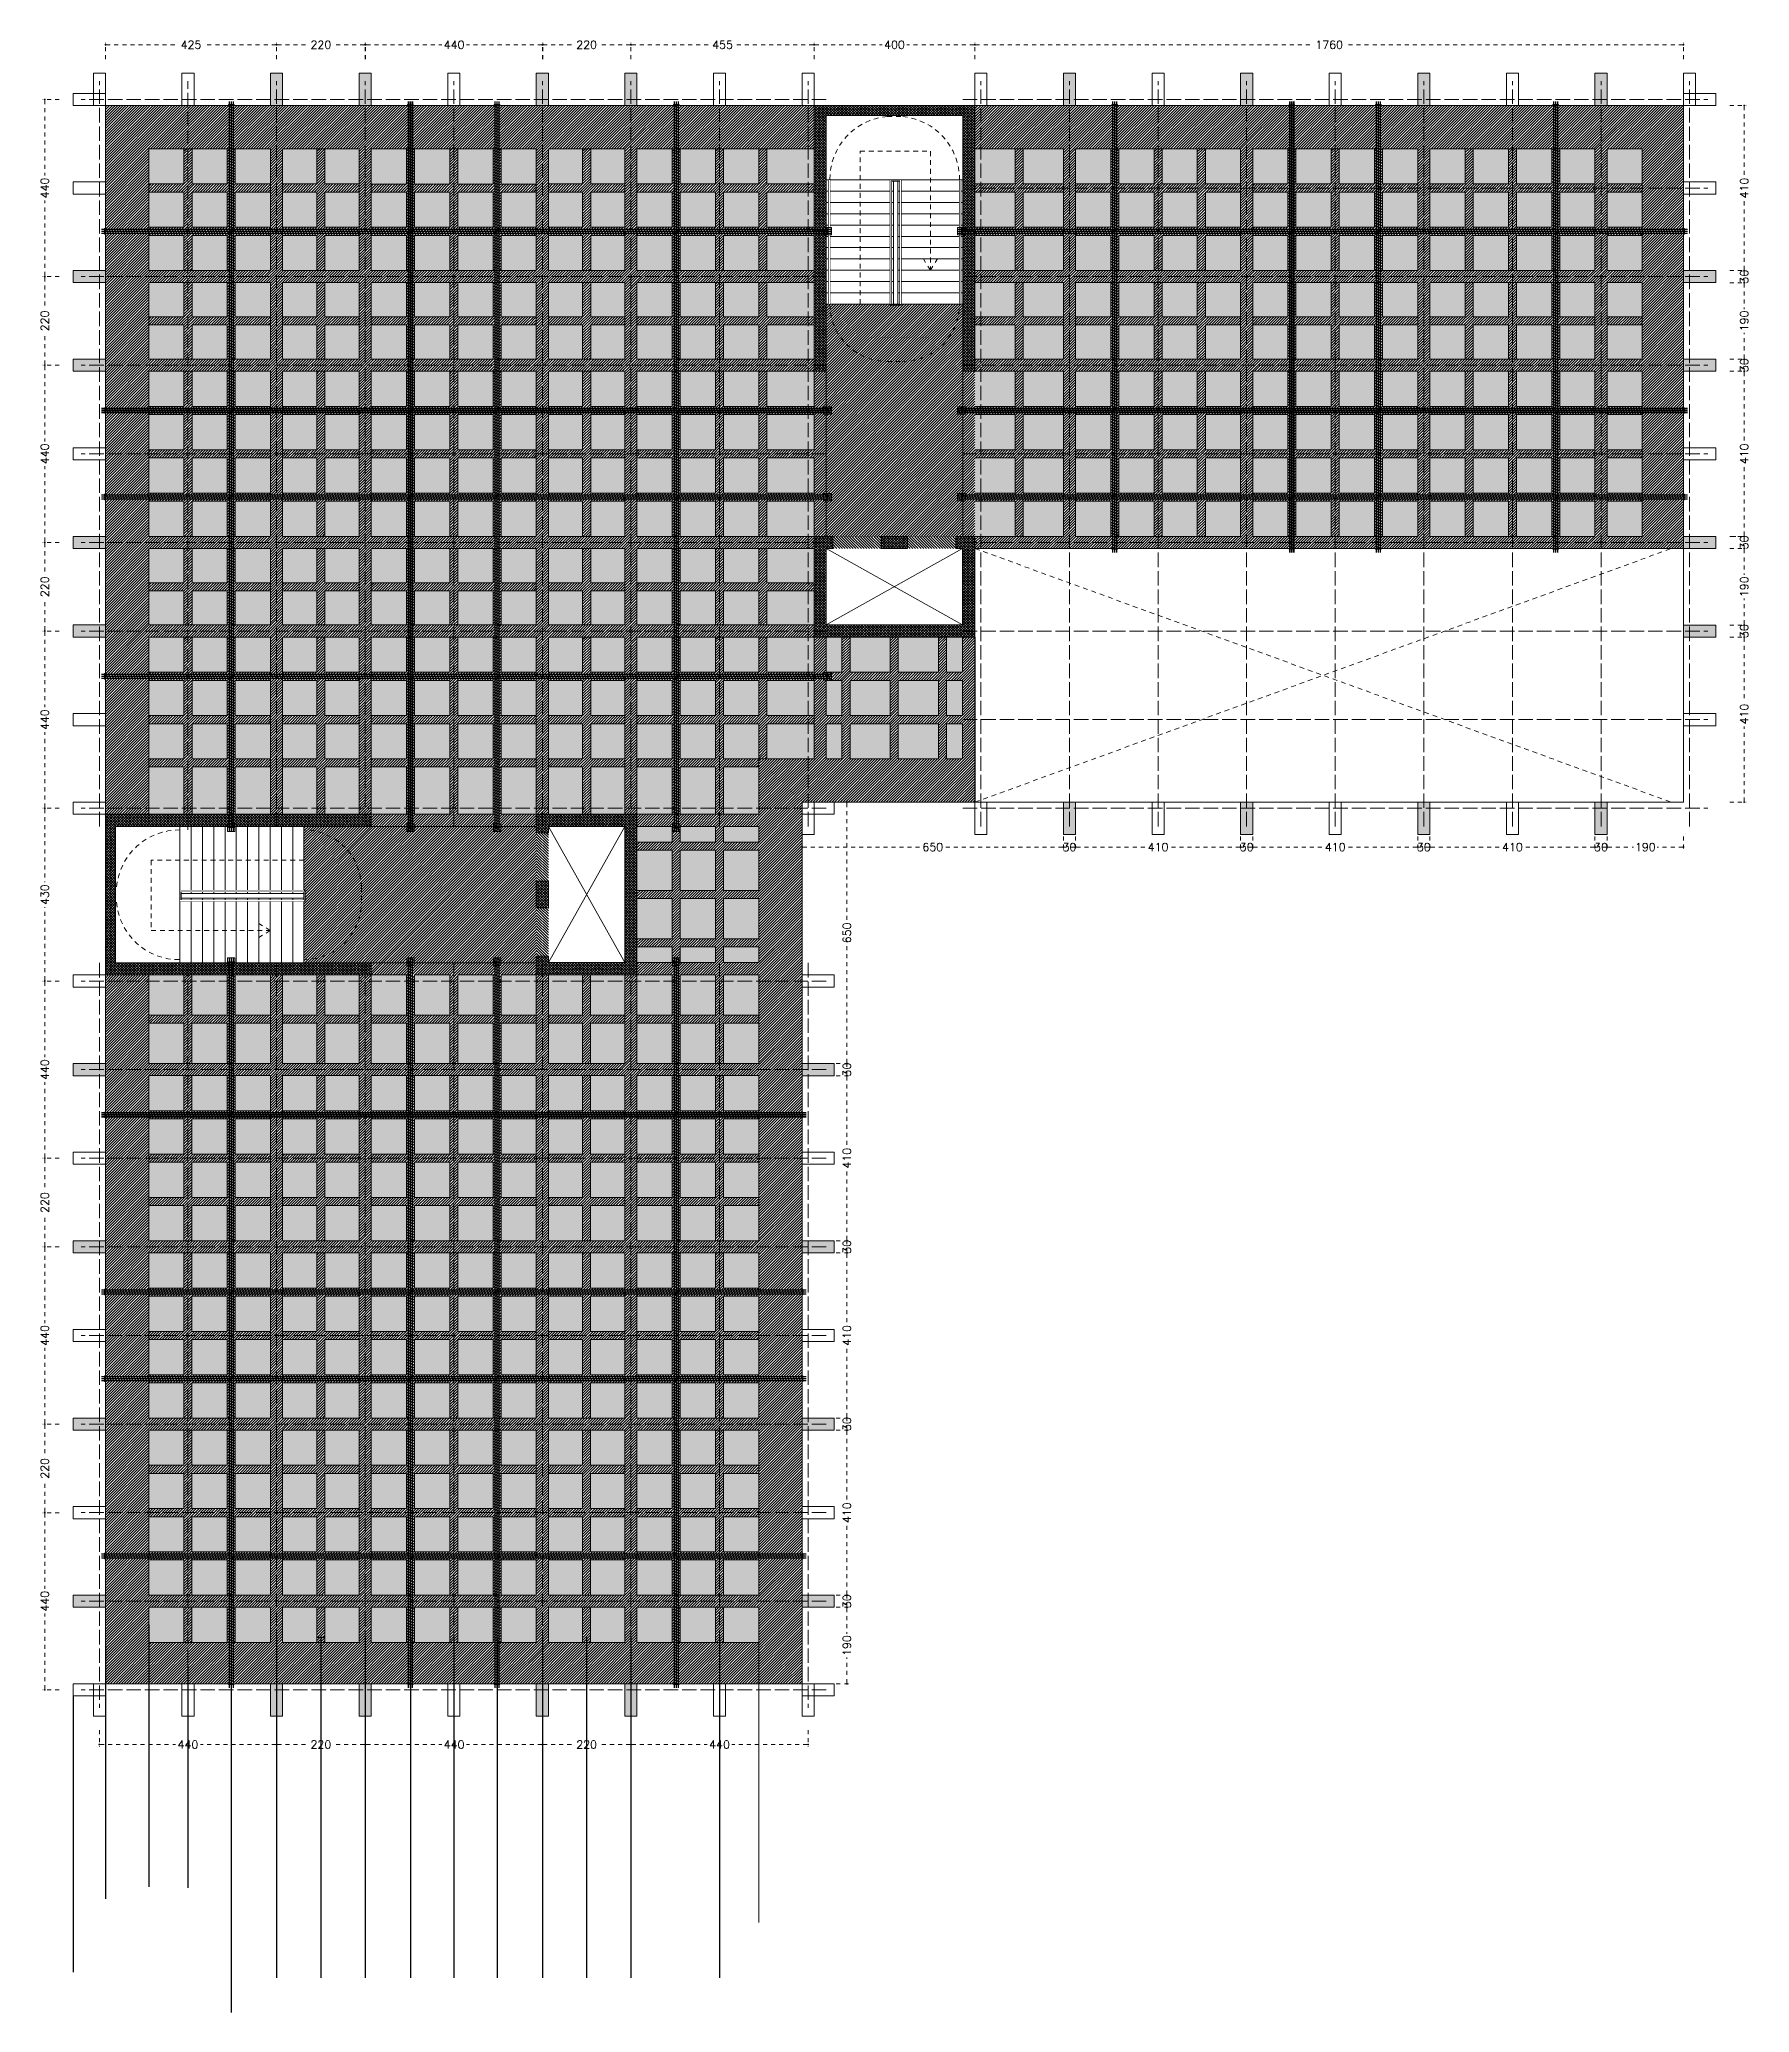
# Model space of a CAD drawing. Header units: metres. Extents: x -175 to 101, y -7 to 93.
# Drawn here: x 41.54 to 84.01, y 7.53 to 56.52 of the extents above; entities that cross this region are included whole.
import ezdxf

# ---------------------------------------------------------------- set-up
doc = ezdxf.new("R2010")
doc.units = ezdxf.units.M
doc.set_wipeout_variables(frame=1)
doc.linetypes.add('ACAD_ISO02W100', pattern=[15, 12, -3])
doc.linetypes.add('ST_PUNTOS2', pattern=[0.03175, 0, -0.03175])
for name, color, linetype, lineweight in [('DC_LINEA', 251, 'Continuous', 9), ('DG_CARPINTERÍA', 251, 'Continuous', 9), ('DG_MURO', 251, 'Continuous', 0), ('DG_SOMBREADO', 251, 'Continuous', 5), ('E_LINEA', 252, 'Continuous', 9), ('E_NERVIOS', 20, 'Continuous', 9), ('E_PILARES', 14, 'Continuous', 9), ('E_POSTENSADO', 12, 'Continuous', 13), ('E_SOMBREADO', 252, 'Continuous', 5), ('E_VIGAS', 14, 'Continuous', 9)]:
    doc.layers.add(name, color=color, linetype=linetype, lineweight=lineweight)
for name, color, linetype, lineweight, transparency in [('DG_COTAS', 250, 'Continuous', 5, 0.4), ('DG_DISCONTINUA', 252, 'ACAD_ISO02W100', 5, 0.6), ('DG_EJES', 253, 'ACAD_ISO02W100', 5, 0.7), ('E_TRANSPARENTE', 254, 'Continuous', 9, 0.4)]:
    doc.layers.add(name, color=color, linetype=linetype, lineweight=lineweight, transparency=transparency)
doc.styles.add('st_Romans', font='romans.shx')
doc.dimstyles.new('st50cm', dxfattribs={"dimscale": 0.5, "dimtxt": 0.4, "dimasz": 0.04, "dimexe": 0.1, "dimexo": 0.1, "dimgap": 0.1, "dimtad": 0, "dimdec": 1, "dimlfac": 100, "dimzin": 9, "dimdsep": 46, "dimtxsty": 'st_Romans', "dimblk": 'STDAVIDCOTA', "dimcen": 0, "dimdle": 0.05, "dimclrd": 33, "dimclre": 33, "dimclrt": 256, "dimazin": 2, "dimtfac": 1, "dimtdec": 1, "dimtofl": 0, "dimtmove": 0, "dimatfit": 3, "dimldrblk": 'DOTBLANK', "dimfxl": 1, "dimtolj": 1, "dimtzin": 1, "dimlwd": 5, "dimlwe": 5, "dimarcsym": 0})
pattern_1 = [(45, (4895.26273, -2858.092204), (-0.03367596045, 0.03367596045), [])]
pattern_2 = [(45, (50.40264, 36.946365), (-0.03367596, 0.03367596), [])]
pattern_3 = [(135, (4889.417717, -2874.17289), (-0.03367596045, -0.03367596045), []), (225, (4889.417717, -2874.17289), (0.03367596045, -0.03367596045), [])]
pattern_4 = [(135, (4914.41051, -2869.521634), (-0.03367596045, -0.03367596045), []), (225, (4914.41051, -2869.521634), (0.03367596045, -0.03367596045), [])]
pattern_5 = [(135, (60.9882, 105.192934), (-0.03367596, -0.03367596), [])]
pattern_6 = [(45, (50.403136, 37.283447), (-0.03367596, 0.03367596), [])]
pattern_7 = [(45, (60.478136, 37.583447), (-0.03367596, 0.03367596), [])]

msp = doc.modelspace()

# ---------------------------------------------------------------- blocks, each defined once
blk = doc.blocks.new('PILAR MARILDITA')
at = {"layer": 'DG_SOMBREADO', "transparency": 33554687}
h = blk.add_hatch(color=252, dxfattribs=at)
h.dxf.hatch_style = 1
h.paths.add_polyline_path([(-4788.306, 2918.811), (-4788.306, 2918.511), (-4789.106, 2918.511), (-4789.106, 2918.811)])
at = {"layer": 'DG_MURO'}
blk.add_lwpolyline([(-4788.306, 2918.511), (-4788.306, 2918.811), (-4789.106, 2918.811), (-4789.106, 2918.511)], close=True, dxfattribs=at)
blk = doc.blocks.new('estructura11')
at = {"linetype": 'Continuous', "transparency": 33554508}
h = blk.add_hatch(dxfattribs=at)
h.set_pattern_fill('ANSI31', color=256, scale=0.015)
h.paths.add_polyline_path([(-4838.01, 2884.786), (-4838.01, 2885.661), (-4838.885, 2885.661), (-4838.885, 2885.861), (-4838.01, 2885.861), (-4838.01, 2886.736), (-4838.885, 2886.736), (-4838.885, 2886.936), (-4838.01, 2886.936), (-4838.01, 2887.811), (-4838.885, 2887.811), (-4838.885, 2888.011), (-4838.01, 2888.011), (-4838.01, 2888.886), (-4837.81, 2888.886), (-4837.81, 2888.011), (-4836.935, 2888.011), (-4836.935, 2888.886), (-4836.735, 2888.886), (-4836.735, 2888.011), (-4835.86, 2888.011), (-4835.86, 2887.811), (-4836.735, 2887.811), (-4836.735, 2886.936), (-4835.86, 2886.936), (-4835.86, 2886.736), (-4836.735, 2886.736), (-4836.735, 2885.861), (-4835.86, 2885.861), (-4835.86, 2885.661), (-4836.735, 2885.661), (-4836.735, 2884.786), (-4836.935, 2884.786), (-4836.935, 2885.661), (-4837.81, 2885.661), (-4837.81, 2884.786)])
h.paths.add_polyline_path([(-4837.81, 2886.936), (-4836.935, 2886.936), (-4836.935, 2887.811), (-4837.81, 2887.811)], flags=16)
h.paths.add_polyline_path([(-4837.81, 2886.736), (-4837.81, 2885.861), (-4836.935, 2885.861), (-4836.935, 2886.736)], flags=16)
h.paths.add_polyline_path([(-4838.01, 2880.386), (-4838.01, 2881.261), (-4838.885, 2881.261), (-4838.885, 2881.461), (-4838.01, 2881.461), (-4838.01, 2882.336), (-4838.885, 2882.336), (-4838.885, 2882.536), (-4838.01, 2882.536), (-4838.01, 2883.411), (-4838.885, 2883.411), (-4838.885, 2883.611), (-4838.01, 2883.611), (-4838.01, 2884.486), (-4837.81, 2884.486), (-4837.81, 2883.611), (-4836.935, 2883.611), (-4836.935, 2884.486), (-4836.735, 2884.486), (-4836.735, 2883.611), (-4835.86, 2883.611), (-4835.86, 2883.411), (-4836.735, 2883.411), (-4836.735, 2882.536), (-4835.86, 2882.536), (-4835.86, 2882.336), (-4836.735, 2882.336), (-4836.735, 2881.461), (-4835.86, 2881.461), (-4835.86, 2881.261), (-4836.735, 2881.261), (-4836.735, 2880.386), (-4836.935, 2880.386), (-4836.935, 2881.261), (-4837.81, 2881.261), (-4837.81, 2880.386)])
h.paths.add_polyline_path([(-4837.81, 2882.536), (-4836.935, 2882.536), (-4836.935, 2883.411), (-4837.81, 2883.411)], flags=16)
h.paths.add_polyline_path([(-4837.81, 2882.336), (-4837.81, 2881.461), (-4836.935, 2881.461), (-4836.935, 2882.336)], flags=16)
h.paths.add_polyline_path([(-4838.01, 2875.986), (-4838.01, 2876.861), (-4838.885, 2876.861), (-4838.885, 2877.061), (-4838.01, 2877.061), (-4838.01, 2877.936), (-4838.885, 2877.936), (-4838.885, 2878.136), (-4838.01, 2878.136), (-4838.01, 2879.011), (-4838.885, 2879.011), (-4838.885, 2879.211), (-4838.01, 2879.211), (-4838.01, 2880.086), (-4837.81, 2880.086), (-4837.81, 2879.211), (-4836.935, 2879.211), (-4836.935, 2880.086), (-4836.735, 2880.086), (-4836.735, 2879.211), (-4835.86, 2879.211), (-4835.86, 2879.011), (-4836.735, 2879.011), (-4836.735, 2878.136), (-4835.86, 2878.136), (-4835.86, 2877.936), (-4836.735, 2877.936), (-4836.735, 2877.061), (-4835.86, 2877.061), (-4835.86, 2876.861), (-4836.735, 2876.861), (-4836.735, 2875.986), (-4836.935, 2875.986), (-4836.935, 2876.861), (-4837.81, 2876.861), (-4837.81, 2875.986)])
h.paths.add_polyline_path([(-4837.81, 2877.936), (-4837.81, 2877.061), (-4836.935, 2877.061), (-4836.935, 2877.936)], flags=16)
h.paths.add_polyline_path([(-4837.81, 2878.136), (-4836.935, 2878.136), (-4836.935, 2879.011), (-4837.81, 2879.011)], flags=16)
h.paths.add_polyline_path([(-4838.01, 2874.811), (-4838.01, 2875.686), (-4837.81, 2875.686), (-4837.81, 2874.811)])
h.paths.add_polyline_path([(-4836.935, 2874.811), (-4836.935, 2875.686), (-4836.735, 2875.686), (-4836.735, 2874.811)])
h.paths.add_polyline_path([(-4840.235, 2875.986), (-4840.235, 2876.861), (-4841.085, 2876.861), (-4841.085, 2877.061), (-4840.235, 2877.061), (-4840.235, 2877.936), (-4841.085, 2877.936), (-4841.085, 2878.136), (-4840.235, 2878.136), (-4840.235, 2879.011), (-4841.085, 2879.011), (-4841.085, 2879.211), (-4840.235, 2879.211), (-4840.235, 2880.086), (-4840.035, 2880.086), (-4840.035, 2879.211), (-4839.185, 2879.211), (-4839.185, 2879.011), (-4840.035, 2879.011), (-4840.035, 2878.136), (-4839.185, 2878.136), (-4839.185, 2877.936), (-4840.035, 2877.936), (-4840.035, 2877.061), (-4839.185, 2877.061), (-4839.185, 2876.861), (-4840.035, 2876.861), (-4840.035, 2875.986)])
h.paths.add_polyline_path([(-4840.235, 2874.811), (-4840.235, 2875.686), (-4840.035, 2875.686), (-4840.035, 2874.811)])
h.paths.add_polyline_path([(-4840.235, 2880.386), (-4840.235, 2881.261), (-4841.085, 2881.261), (-4841.085, 2881.461), (-4840.235, 2881.461), (-4840.235, 2882.336), (-4841.085, 2882.336), (-4841.085, 2882.536), (-4840.235, 2882.536), (-4840.235, 2883.411), (-4841.085, 2883.411), (-4841.085, 2883.611), (-4840.235, 2883.611), (-4840.235, 2884.486), (-4840.035, 2884.486), (-4840.035, 2883.611), (-4839.185, 2883.611), (-4839.185, 2883.411), (-4840.035, 2883.411), (-4840.035, 2882.536), (-4839.185, 2882.536), (-4839.185, 2882.336), (-4840.035, 2882.336), (-4840.035, 2881.461), (-4839.185, 2881.461), (-4839.185, 2881.261), (-4840.035, 2881.261), (-4840.035, 2880.386)])
h.paths.add_polyline_path([(-4840.235, 2884.786), (-4840.235, 2885.661), (-4841.085, 2885.661), (-4841.085, 2885.861), (-4840.235, 2885.861), (-4840.235, 2886.736), (-4841.085, 2886.736), (-4841.085, 2886.936), (-4840.235, 2886.936), (-4840.235, 2887.811), (-4841.085, 2887.811), (-4841.085, 2888.011), (-4840.235, 2888.011), (-4840.235, 2888.886), (-4840.035, 2888.886), (-4840.035, 2888.011), (-4839.185, 2888.011), (-4839.185, 2887.811), (-4840.035, 2887.811), (-4840.035, 2886.936), (-4839.185, 2886.936), (-4839.185, 2886.736), (-4840.035, 2886.736), (-4840.035, 2885.861), (-4839.185, 2885.861), (-4839.185, 2885.661), (-4840.035, 2885.661), (-4840.035, 2884.786)])
h.paths.add_polyline_path([(-4844.61, 2884.786), (-4844.61, 2885.661), (-4845.485, 2885.661), (-4845.485, 2885.861), (-4844.61, 2885.861), (-4844.61, 2886.736), (-4845.485, 2886.736), (-4845.485, 2886.936), (-4844.61, 2886.936), (-4844.61, 2887.811), (-4845.485, 2887.811), (-4845.485, 2888.011), (-4844.61, 2888.011), (-4844.61, 2888.886), (-4844.41, 2888.886), (-4844.41, 2888.011), (-4843.535, 2888.011), (-4843.535, 2888.886), (-4843.335, 2888.886), (-4843.335, 2888.011), (-4842.46, 2888.011), (-4842.46, 2888.886), (-4842.26, 2888.886), (-4842.26, 2888.011), (-4841.385, 2888.011), (-4841.385, 2887.811), (-4842.26, 2887.811), (-4842.26, 2886.936), (-4841.385, 2886.936), (-4841.385, 2886.736), (-4842.26, 2886.736), (-4842.26, 2885.861), (-4841.385, 2885.861), (-4841.385, 2885.661), (-4842.26, 2885.661), (-4842.26, 2884.786), (-4842.46, 2884.786), (-4842.46, 2885.661), (-4843.335, 2885.661), (-4843.335, 2884.786), (-4843.535, 2884.786), (-4843.535, 2885.661), (-4844.41, 2885.661), (-4844.41, 2884.786)])
h.paths.add_polyline_path([(-4844.41, 2886.936), (-4843.535, 2886.936), (-4843.535, 2887.811), (-4844.41, 2887.811)], flags=16)
h.paths.add_polyline_path([(-4844.41, 2886.736), (-4844.41, 2885.861), (-4843.535, 2885.861), (-4843.535, 2886.736)], flags=16)
h.paths.add_polyline_path([(-4843.335, 2886.936), (-4842.46, 2886.936), (-4842.46, 2887.811), (-4843.335, 2887.811)], flags=16)
h.paths.add_polyline_path([(-4843.335, 2886.736), (-4843.335, 2885.861), (-4842.46, 2885.861), (-4842.46, 2886.736)], flags=16)
h.paths.add_polyline_path([(-4846.835, 2884.786), (-4846.835, 2885.661), (-4847.685, 2885.661), (-4847.685, 2885.861), (-4846.835, 2885.861), (-4846.835, 2886.736), (-4847.685, 2886.736), (-4847.685, 2886.936), (-4846.835, 2886.936), (-4846.835, 2887.811), (-4847.685, 2887.811), (-4847.685, 2888.011), (-4846.835, 2888.011), (-4846.835, 2888.886), (-4846.635, 2888.886), (-4846.635, 2888.011), (-4845.785, 2888.011), (-4845.785, 2887.811), (-4846.635, 2887.811), (-4846.635, 2886.936), (-4845.785, 2886.936), (-4845.785, 2886.736), (-4846.635, 2886.736), (-4846.635, 2885.861), (-4845.785, 2885.861), (-4845.785, 2885.661), (-4846.635, 2885.661), (-4846.635, 2884.786)])
h.paths.add_polyline_path([(-4846.835, 2889.186), (-4846.835, 2890.186), (-4847.685, 2890.186), (-4847.685, 2890.386), (-4846.835, 2890.386), (-4846.835, 2891.386), (-4846.635, 2891.386), (-4846.635, 2890.386), (-4845.785, 2890.386), (-4845.785, 2890.186), (-4846.635, 2890.186), (-4846.635, 2889.186)])
h.paths.add_polyline_path([(-4849.06, 2889.186), (-4849.06, 2890.186), (-4849.935, 2890.186), (-4849.935, 2889.186), (-4850.135, 2889.186), (-4850.135, 2890.186), (-4851.01, 2890.186), (-4851.01, 2890.386), (-4850.135, 2890.386), (-4850.135, 2891.386), (-4849.935, 2891.386), (-4849.935, 2890.386), (-4849.06, 2890.386), (-4849.06, 2891.386), (-4848.86, 2891.386), (-4848.86, 2890.386), (-4847.985, 2890.386), (-4847.985, 2890.186), (-4848.86, 2890.186), (-4848.86, 2889.186)])
h.paths.add_polyline_path([(-4850.135, 2884.786), (-4850.135, 2885.661), (-4851.01, 2885.661), (-4851.01, 2885.861), (-4850.135, 2885.861), (-4850.135, 2886.736), (-4851.01, 2886.736), (-4851.01, 2886.936), (-4850.135, 2886.936), (-4850.135, 2887.811), (-4851.01, 2887.811), (-4851.01, 2888.011), (-4850.135, 2888.011), (-4850.135, 2888.886), (-4849.935, 2888.886), (-4849.935, 2888.011), (-4849.06, 2888.011), (-4849.06, 2888.886), (-4848.86, 2888.886), (-4848.86, 2888.011), (-4847.985, 2888.011), (-4847.985, 2887.811), (-4848.86, 2887.811), (-4848.86, 2886.936), (-4847.985, 2886.936), (-4847.985, 2886.736), (-4848.86, 2886.736), (-4848.86, 2885.861), (-4847.985, 2885.861), (-4847.985, 2885.661), (-4848.86, 2885.661), (-4848.86, 2884.786), (-4849.06, 2884.786), (-4849.06, 2885.661), (-4849.935, 2885.661), (-4849.935, 2884.786)])
h.paths.add_polyline_path([(-4849.935, 2887.811), (-4849.935, 2886.936), (-4849.06, 2886.936), (-4849.06, 2887.811)], flags=16)
h.paths.add_polyline_path([(-4849.935, 2886.736), (-4849.935, 2885.861), (-4849.06, 2885.861), (-4849.06, 2886.736)], flags=16)
h.paths.add_polyline_path([(-4850.135, 2880.386), (-4850.135, 2881.261), (-4851.01, 2881.261), (-4851.01, 2881.461), (-4850.135, 2881.461), (-4850.135, 2882.336), (-4851.01, 2882.336), (-4851.01, 2882.536), (-4850.135, 2882.536), (-4850.135, 2883.411), (-4851.01, 2883.411), (-4851.01, 2883.611), (-4850.135, 2883.611), (-4850.135, 2884.486), (-4849.935, 2884.486), (-4849.935, 2883.611), (-4849.06, 2883.611), (-4849.06, 2884.486), (-4848.86, 2884.486), (-4848.86, 2883.611), (-4847.985, 2883.611), (-4847.985, 2883.411), (-4848.86, 2883.411), (-4848.86, 2882.536), (-4847.985, 2882.536), (-4847.985, 2882.336), (-4848.86, 2882.336), (-4848.86, 2881.461), (-4847.985, 2881.461), (-4847.985, 2881.261), (-4848.86, 2881.261), (-4848.86, 2880.386), (-4849.06, 2880.386), (-4849.06, 2881.261), (-4849.935, 2881.261), (-4849.935, 2880.386)])
h.paths.add_polyline_path([(-4849.935, 2883.411), (-4849.935, 2882.536), (-4849.06, 2882.536), (-4849.06, 2883.411)], flags=16)
h.paths.add_polyline_path([(-4849.935, 2882.336), (-4849.935, 2881.461), (-4849.06, 2881.461), (-4849.06, 2882.336)], flags=16)
h.paths.add_polyline_path([(-4850.135, 2875.986), (-4850.135, 2876.861), (-4851.01, 2876.861), (-4851.01, 2877.061), (-4850.135, 2877.061), (-4850.135, 2877.936), (-4851.01, 2877.936), (-4851.01, 2878.136), (-4850.135, 2878.136), (-4850.135, 2879.011), (-4851.01, 2879.011), (-4851.01, 2879.211), (-4850.135, 2879.211), (-4850.135, 2880.086), (-4849.935, 2880.086), (-4849.935, 2879.211), (-4849.06, 2879.211), (-4849.06, 2880.086), (-4848.86, 2880.086), (-4848.86, 2879.211), (-4847.985, 2879.211), (-4847.985, 2879.011), (-4848.86, 2879.011), (-4848.86, 2878.136), (-4847.985, 2878.136), (-4847.985, 2877.936), (-4848.86, 2877.936), (-4848.86, 2877.061), (-4847.985, 2877.061), (-4847.985, 2876.861), (-4848.86, 2876.861), (-4848.86, 2875.986), (-4849.06, 2875.986), (-4849.06, 2876.861), (-4849.935, 2876.861), (-4849.935, 2875.986)])
h.paths.add_polyline_path([(-4849.935, 2879.011), (-4849.935, 2878.136), (-4849.06, 2878.136), (-4849.06, 2879.011)], flags=16)
h.paths.add_polyline_path([(-4849.935, 2877.936), (-4849.935, 2877.061), (-4849.06, 2877.061), (-4849.06, 2877.936)], flags=16)
h.paths.add_polyline_path([(-4850.135, 2874.811), (-4850.135, 2875.686), (-4849.935, 2875.686), (-4849.935, 2874.811)])
h.paths.add_polyline_path([(-4849.06, 2874.811), (-4849.06, 2875.686), (-4848.86, 2875.686), (-4848.86, 2874.811)])
h.paths.add_polyline_path([(-4846.835, 2874.811), (-4846.835, 2875.686), (-4846.635, 2875.686), (-4846.635, 2874.811)])
h.paths.add_polyline_path([(-4846.835, 2875.986), (-4846.835, 2876.861), (-4847.685, 2876.861), (-4847.685, 2877.061), (-4846.835, 2877.061), (-4846.835, 2877.936), (-4847.685, 2877.936), (-4847.685, 2878.136), (-4846.835, 2878.136), (-4846.835, 2879.011), (-4847.685, 2879.011), (-4847.685, 2879.211), (-4846.835, 2879.211), (-4846.835, 2880.086), (-4846.635, 2880.086), (-4846.635, 2879.211), (-4845.785, 2879.211), (-4845.785, 2879.011), (-4846.635, 2879.011), (-4846.635, 2878.136), (-4845.785, 2878.136), (-4845.785, 2877.936), (-4846.635, 2877.936), (-4846.635, 2877.061), (-4845.785, 2877.061), (-4845.785, 2876.861), (-4846.635, 2876.861), (-4846.635, 2875.986)])
h.paths.add_polyline_path([(-4846.835, 2880.386), (-4846.835, 2881.261), (-4847.685, 2881.261), (-4847.685, 2881.461), (-4846.835, 2881.461), (-4846.835, 2882.336), (-4847.685, 2882.336), (-4847.685, 2882.536), (-4846.835, 2882.536), (-4846.835, 2883.411), (-4847.685, 2883.411), (-4847.685, 2883.611), (-4846.835, 2883.611), (-4846.835, 2884.486), (-4846.635, 2884.486), (-4846.635, 2883.611), (-4845.785, 2883.611), (-4845.785, 2883.411), (-4846.635, 2883.411), (-4846.635, 2882.536), (-4845.785, 2882.536), (-4845.785, 2882.336), (-4846.635, 2882.336), (-4846.635, 2881.461), (-4845.785, 2881.461), (-4845.785, 2881.261), (-4846.635, 2881.261), (-4846.635, 2880.386)])
h.paths.add_polyline_path([(-4844.61, 2880.386), (-4844.61, 2881.261), (-4845.485, 2881.261), (-4845.485, 2881.461), (-4844.61, 2881.461), (-4844.61, 2882.336), (-4845.485, 2882.336), (-4845.485, 2882.536), (-4844.61, 2882.536), (-4844.61, 2883.411), (-4845.485, 2883.411), (-4845.485, 2883.611), (-4844.61, 2883.611), (-4844.61, 2884.486), (-4844.41, 2884.486), (-4844.41, 2883.611), (-4843.535, 2883.611), (-4843.535, 2884.486), (-4843.335, 2884.486), (-4843.335, 2883.611), (-4842.46, 2883.611), (-4842.46, 2884.486), (-4842.26, 2884.486), (-4842.26, 2883.611), (-4841.385, 2883.611), (-4841.385, 2883.411), (-4842.26, 2883.411), (-4842.26, 2882.536), (-4841.385, 2882.536), (-4841.385, 2882.336), (-4842.26, 2882.336), (-4842.26, 2881.461), (-4841.385, 2881.461), (-4841.385, 2881.261), (-4842.26, 2881.261), (-4842.26, 2880.386), (-4842.46, 2880.386), (-4842.46, 2881.261), (-4843.335, 2881.261), (-4843.335, 2880.386), (-4843.535, 2880.386), (-4843.535, 2881.261), (-4844.41, 2881.261), (-4844.41, 2880.386)])
h.paths.add_polyline_path([(-4844.41, 2881.461), (-4843.535, 2881.461), (-4843.535, 2882.336), (-4844.41, 2882.336)], flags=16)
h.paths.add_polyline_path([(-4844.41, 2882.536), (-4843.535, 2882.536), (-4843.535, 2883.411), (-4844.41, 2883.411)], flags=16)
h.paths.add_polyline_path([(-4843.335, 2881.461), (-4842.46, 2881.461), (-4842.46, 2882.336), (-4843.335, 2882.336)], flags=16)
h.paths.add_polyline_path([(-4843.335, 2882.536), (-4842.46, 2882.536), (-4842.46, 2883.411), (-4843.335, 2883.411)], flags=16)
h.paths.add_polyline_path([(-4844.61, 2875.986), (-4844.61, 2876.861), (-4845.485, 2876.861), (-4845.485, 2877.061), (-4844.61, 2877.061), (-4844.61, 2877.936), (-4845.485, 2877.936), (-4845.485, 2878.136), (-4844.61, 2878.136), (-4844.61, 2879.011), (-4845.485, 2879.011), (-4845.485, 2879.211), (-4844.61, 2879.211), (-4844.61, 2880.086), (-4844.41, 2880.086), (-4844.41, 2879.211), (-4843.535, 2879.211), (-4843.535, 2880.086), (-4843.335, 2880.086), (-4843.335, 2879.211), (-4842.46, 2879.211), (-4842.46, 2880.086), (-4842.26, 2880.086), (-4842.26, 2879.211), (-4841.385, 2879.211), (-4841.385, 2879.011), (-4842.26, 2879.011), (-4842.26, 2878.136), (-4841.385, 2878.136), (-4841.385, 2877.936), (-4842.26, 2877.936), (-4842.26, 2877.061), (-4841.385, 2877.061), (-4841.385, 2876.861), (-4842.26, 2876.861), (-4842.26, 2875.986), (-4842.46, 2875.986), (-4842.46, 2876.861), (-4843.335, 2876.861), (-4843.335, 2875.986), (-4843.535, 2875.986), (-4843.535, 2876.861), (-4844.41, 2876.861), (-4844.41, 2875.986)])
h.paths.add_polyline_path([(-4844.41, 2879.011), (-4844.41, 2878.136), (-4843.535, 2878.136), (-4843.535, 2879.011)], flags=16)
h.paths.add_polyline_path([(-4843.335, 2879.011), (-4843.335, 2878.136), (-4842.46, 2878.136), (-4842.46, 2879.011)], flags=16)
h.paths.add_polyline_path([(-4844.41, 2877.936), (-4844.41, 2877.061), (-4843.535, 2877.061), (-4843.535, 2877.936)], flags=16)
h.paths.add_polyline_path([(-4843.335, 2877.936), (-4843.335, 2877.061), (-4842.46, 2877.061), (-4842.46, 2877.936)], flags=16)
h.paths.add_polyline_path([(-4844.61, 2874.811), (-4844.61, 2875.686), (-4844.41, 2875.686), (-4844.41, 2874.811)])
h.paths.add_polyline_path([(-4843.535, 2874.811), (-4843.535, 2875.686), (-4843.335, 2875.686), (-4843.335, 2874.811)])
h.paths.add_polyline_path([(-4842.46, 2874.811), (-4842.46, 2875.686), (-4842.26, 2875.686), (-4842.26, 2874.811)])
h.paths.add_polyline_path([(-4840.235, 2889.186), (-4840.235, 2890.186), (-4841.085, 2890.186), (-4841.085, 2890.386), (-4840.235, 2890.386), (-4840.235, 2891.386), (-4840.035, 2891.386), (-4840.035, 2890.386), (-4839.185, 2890.386), (-4839.185, 2890.186), (-4840.035, 2890.186), (-4840.035, 2889.186)])
at = {"layer": 'E_LINEA', "linetype": 'Continuous', "transparency": 33554508}
h = blk.add_hatch(dxfattribs=at)
h.set_pattern_fill('ANSI31', color=256, scale=0.015)
h.set_pattern_definition([(45, (-4834.784596, 2895.67565), (-0.03367596, 0.03367596), [])])
h.paths.add_polyline_path([(-4852.085, 2873.786), (-4852.085, 2891.386), (-4851.01, 2891.386), (-4851.01, 2889.186), (-4847.985, 2889.186), (-4847.985, 2891.386), (-4847.685, 2891.386), (-4847.685, 2889.186), (-4845.785, 2889.186), (-4845.785, 2891.386), (-4845.485, 2891.386), (-4845.485, 2889.186), (-4841.385, 2889.186), (-4841.385, 2891.386), (-4841.085, 2891.386), (-4841.085, 2889.186), (-4839.185, 2889.186), (-4839.185, 2891.386), (-4838.885, 2891.386), (-4838.885, 2889.186), (-4835.86, 2889.186), (-4835.86, 2891.386), (-4836.735, 2891.386), (-4836.735, 2890.386), (-4835.86, 2890.386), (-4835.86, 2890.186), (-4836.735, 2890.186), (-4836.735, 2889.186), (-4836.935, 2889.186), (-4836.935, 2890.186), (-4837.81, 2890.186), (-4837.81, 2889.186), (-4838.01, 2889.186), (-4838.01, 2890.186), (-4838.885, 2890.186), (-4838.885, 2890.386), (-4838.01, 2890.386), (-4838.01, 2891.386), (-4838.885, 2891.386), (-4838.885, 2891.696), (-4838.01, 2891.696), (-4838.01, 2892.086), (-4838.885, 2892.086), (-4838.885, 2892.286), (-4838.01, 2892.286), (-4838.01, 2893.286), (-4838.885, 2893.286), (-4838.885, 2893.486), (-4838.01, 2893.486), (-4838.01, 2894.485), (-4838.885, 2894.485), (-4838.885, 2894.685), (-4838.01, 2894.685), (-4838.01, 2895.076), (-4838.885, 2895.076), (-4838.885, 2895.376), (-4835.86, 2895.376), (-4835.86, 2896.751), (-4835.86, 2896.751), (-4834.785, 2895.676), (-4834.785, 2873.786)])
h.paths.add_polyline_path([(-4851.01, 2874.811), (-4847.985, 2874.811), (-4847.985, 2875.686), (-4851.01, 2875.686)], flags=16)
h.paths.add_polyline_path([(-4851.01, 2875.986), (-4847.985, 2875.986), (-4847.985, 2880.086), (-4851.01, 2880.086)], flags=16)
h.paths.add_polyline_path([(-4849.935, 2877.061), (-4849.06, 2877.061), (-4849.06, 2877.936), (-4849.935, 2877.936)], flags=0)
h.paths.add_polyline_path([(-4847.685, 2874.811), (-4845.785, 2874.811), (-4845.785, 2875.686), (-4847.685, 2875.686)], flags=16)
h.paths.add_polyline_path([(-4847.685, 2875.986), (-4845.785, 2875.986), (-4845.785, 2880.086), (-4847.685, 2880.086)], flags=16)
h.paths.add_polyline_path([(-4849.935, 2878.136), (-4849.06, 2878.136), (-4849.06, 2879.011), (-4849.935, 2879.011)], flags=0)
h.paths.add_polyline_path([(-4845.485, 2874.811), (-4841.385, 2874.811), (-4841.385, 2875.686), (-4845.485, 2875.686)], flags=16)
h.paths.add_polyline_path([(-4851.01, 2880.386), (-4847.985, 2880.386), (-4847.985, 2884.486), (-4851.01, 2884.486)], flags=16)
h.paths.add_polyline_path([(-4845.485, 2875.986), (-4841.385, 2875.986), (-4841.385, 2880.086), (-4845.485, 2880.086)], flags=16)
h.paths.add_polyline_path([(-4847.685, 2880.386), (-4845.785, 2880.386), (-4845.785, 2884.486), (-4847.685, 2884.486)], flags=16)
h.paths.add_polyline_path([(-4849.935, 2881.461), (-4849.06, 2881.461), (-4849.06, 2882.336), (-4849.935, 2882.336)], flags=0)
h.paths.add_polyline_path([(-4844.41, 2877.061), (-4843.535, 2877.061), (-4843.535, 2877.936), (-4844.41, 2877.936)], flags=0)
h.paths.add_polyline_path([(-4844.41, 2878.136), (-4843.535, 2878.136), (-4843.535, 2879.011), (-4844.41, 2879.011)], flags=0)
h.paths.add_polyline_path([(-4849.935, 2882.536), (-4849.06, 2882.536), (-4849.06, 2883.411), (-4849.935, 2883.411)], flags=0)
h.paths.add_polyline_path([(-4845.485, 2880.386), (-4841.385, 2880.386), (-4841.385, 2884.486), (-4845.485, 2884.486)], flags=16)
h.paths.add_polyline_path([(-4843.335, 2877.061), (-4842.46, 2877.061), (-4842.46, 2877.936), (-4843.335, 2877.936)], flags=0)
h.paths.add_polyline_path([(-4843.335, 2878.136), (-4842.46, 2878.136), (-4842.46, 2879.011), (-4843.335, 2879.011)], flags=0)
h.paths.add_polyline_path([(-4844.41, 2881.461), (-4843.535, 2881.461), (-4843.535, 2882.336), (-4844.41, 2882.336)], flags=0)
h.paths.add_polyline_path([(-4841.085, 2874.811), (-4839.185, 2874.811), (-4839.185, 2875.686), (-4841.085, 2875.686)], flags=16)
h.paths.add_polyline_path([(-4851.01, 2884.786), (-4847.985, 2884.786), (-4847.985, 2888.886), (-4851.01, 2888.886)], flags=16)
h.paths.add_polyline_path([(-4841.085, 2875.986), (-4839.185, 2875.986), (-4839.185, 2880.086), (-4841.085, 2880.086)], flags=16)
h.paths.add_polyline_path([(-4843.335, 2881.461), (-4842.46, 2881.461), (-4842.46, 2882.336), (-4843.335, 2882.336)], flags=0)
h.paths.add_polyline_path([(-4844.41, 2882.536), (-4843.535, 2882.536), (-4843.535, 2883.411), (-4844.41, 2883.411)], flags=0)
h.paths.add_polyline_path([(-4847.685, 2884.786), (-4845.785, 2884.786), (-4845.785, 2888.886), (-4847.685, 2888.886)], flags=16)
h.paths.add_polyline_path([(-4843.335, 2882.536), (-4842.46, 2882.536), (-4842.46, 2883.411), (-4843.335, 2883.411)], flags=0)
h.paths.add_polyline_path([(-4849.935, 2885.861), (-4849.06, 2885.861), (-4849.06, 2886.736), (-4849.935, 2886.736)], flags=0)
h.paths.add_polyline_path([(-4841.085, 2880.386), (-4839.185, 2880.386), (-4839.185, 2884.486), (-4841.085, 2884.486)], flags=16)
h.paths.add_polyline_path([(-4845.485, 2884.786), (-4841.385, 2884.786), (-4841.385, 2888.886), (-4845.485, 2888.886)], flags=16)
h.paths.add_polyline_path([(-4838.885, 2874.811), (-4835.86, 2874.811), (-4835.86, 2875.686), (-4838.885, 2875.686)], flags=16)
h.paths.add_polyline_path([(-4838.885, 2875.986), (-4835.86, 2875.986), (-4835.86, 2880.086), (-4838.885, 2880.086)], flags=16)
h.paths.add_polyline_path([(-4849.935, 2886.936), (-4849.06, 2886.936), (-4849.06, 2887.811), (-4849.935, 2887.811)], flags=0)
h.paths.add_polyline_path([(-4844.41, 2885.861), (-4843.535, 2885.861), (-4843.535, 2886.736), (-4844.41, 2886.736)], flags=0)
h.paths.add_polyline_path([(-4837.81, 2877.061), (-4836.935, 2877.061), (-4836.935, 2877.936), (-4837.81, 2877.936)], flags=0)
h.paths.add_polyline_path([(-4838.885, 2880.386), (-4835.86, 2880.386), (-4835.86, 2884.486), (-4838.885, 2884.486)], flags=16)
h.paths.add_polyline_path([(-4837.81, 2878.136), (-4836.935, 2878.136), (-4836.935, 2879.011), (-4837.81, 2879.011)], flags=0)
h.paths.add_polyline_path([(-4843.335, 2885.861), (-4842.46, 2885.861), (-4842.46, 2886.736), (-4843.335, 2886.736)], flags=0)
h.paths.add_polyline_path([(-4844.41, 2886.936), (-4843.535, 2886.936), (-4843.535, 2887.811), (-4844.41, 2887.811)], flags=0)
h.paths.add_polyline_path([(-4841.085, 2884.786), (-4839.185, 2884.786), (-4839.185, 2888.886), (-4841.085, 2888.886)], flags=16)
h.paths.add_polyline_path([(-4843.335, 2886.936), (-4842.46, 2886.936), (-4842.46, 2887.811), (-4843.335, 2887.811)], flags=0)
h.paths.add_polyline_path([(-4837.81, 2881.461), (-4836.935, 2881.461), (-4836.935, 2882.336), (-4837.81, 2882.336)], flags=0)
h.paths.add_polyline_path([(-4837.81, 2882.536), (-4836.935, 2882.536), (-4836.935, 2883.411), (-4837.81, 2883.411)], flags=0)
h.paths.add_polyline_path([(-4838.885, 2884.786), (-4835.86, 2884.786), (-4835.86, 2888.886), (-4838.885, 2888.886)], flags=16)
h.paths.add_polyline_path([(-4837.81, 2885.861), (-4836.935, 2885.861), (-4836.935, 2886.736), (-4837.81, 2886.736)], flags=0)
h.paths.add_polyline_path([(-4837.81, 2886.936), (-4836.935, 2886.936), (-4836.935, 2887.811), (-4837.81, 2887.811)], flags=0)
h.paths.add_polyline_path([(-4837.81, 2890.386), (-4836.935, 2890.386), (-4836.935, 2891.386), (-4837.81, 2891.386)], flags=16)
h.paths.add_polyline_path([(-4837.81, 2891.696), (-4836.935, 2891.696), (-4836.935, 2892.086), (-4837.81, 2892.086)], flags=16)
h.paths.add_polyline_path([(-4836.935, 2892.286), (-4836.935, 2893.286), (-4837.81, 2893.286), (-4837.81, 2892.286)], flags=17)
h.paths.add_polyline_path([(-4836.735, 2891.696), (-4835.86, 2891.696), (-4835.86, 2892.086), (-4836.735, 2892.086)], flags=16)
h.paths.add_polyline_path([(-4835.86, 2892.286), (-4835.86, 2893.286), (-4836.735, 2893.286), (-4836.735, 2892.286)], flags=16)
h.paths.add_polyline_path([(-4837.81, 2893.486), (-4836.935, 2893.486), (-4836.935, 2894.485), (-4837.81, 2894.485)], flags=16)
h.paths.add_polyline_path([(-4836.735, 2893.486), (-4835.86, 2893.486), (-4835.86, 2894.485), (-4836.735, 2894.485)], flags=17)
h.paths.add_polyline_path([(-4837.81, 2894.685), (-4836.935, 2894.685), (-4836.935, 2895.076), (-4837.81, 2895.076)], flags=17)
h.paths.add_polyline_path([(-4836.735, 2894.685), (-4835.86, 2894.685), (-4835.86, 2895.076), (-4836.735, 2895.076)], flags=17)
h = blk.add_hatch(dxfattribs=at)
h.set_pattern_fill('ANSI31', color=256, scale=0.015)
h.paths.add_polyline_path([(-4841.385, 2890.386), (-4842.26, 2890.386), (-4842.26, 2891.386), (-4842.46, 2891.386), (-4842.46, 2890.386), (-4843.335, 2890.386), (-4843.335, 2891.386), (-4843.535, 2891.386), (-4843.535, 2890.386), (-4844.41, 2890.386), (-4844.41, 2891.386), (-4844.61, 2891.386), (-4844.61, 2890.386), (-4845.485, 2890.386), (-4845.485, 2890.186), (-4844.61, 2890.186), (-4844.61, 2889.186), (-4844.41, 2889.186), (-4844.41, 2890.186), (-4843.535, 2890.186), (-4843.535, 2889.186), (-4843.335, 2889.186), (-4843.335, 2890.186), (-4842.46, 2890.186), (-4842.46, 2889.186), (-4842.26, 2889.186), (-4842.26, 2890.186), (-4841.385, 2890.186)])
at = {"layer": 'E_SOMBREADO', "linetype": 'Continuous', "transparency": 33554457}
h = blk.add_hatch(color=256, dxfattribs=at)
h.dxf.hatch_style = 1
h.paths.add_polyline_path([(-4851.01, 2890.386), (-4851.01, 2891.386), (-4850.135, 2891.386), (-4850.135, 2890.386)])
h.paths.add_polyline_path([(-4851.01, 2889.186), (-4851.01, 2890.186), (-4850.135, 2890.186), (-4850.135, 2889.186)])
h.paths.add_polyline_path([(-4849.935, 2890.386), (-4849.935, 2891.386), (-4849.06, 2891.386), (-4849.06, 2890.386)])
h.paths.add_polyline_path([(-4849.935, 2889.186), (-4849.935, 2890.186), (-4849.06, 2890.186), (-4849.06, 2889.186)])
h.paths.add_polyline_path([(-4848.86, 2890.386), (-4848.86, 2891.386), (-4847.985, 2891.386), (-4847.985, 2890.386)])
h.paths.add_polyline_path([(-4848.86, 2889.186), (-4848.86, 2890.186), (-4847.985, 2890.186), (-4847.985, 2889.186)])
h.paths.add_polyline_path([(-4847.685, 2890.386), (-4847.685, 2891.386), (-4846.835, 2891.386), (-4846.835, 2890.386)])
h.paths.add_polyline_path([(-4847.685, 2889.186), (-4847.685, 2890.186), (-4846.835, 2890.186), (-4846.835, 2889.186)])
h.paths.add_polyline_path([(-4851.01, 2874.811), (-4851.01, 2875.686), (-4850.135, 2875.686), (-4850.135, 2874.811)])
h.paths.add_polyline_path([(-4849.935, 2874.811), (-4849.935, 2875.686), (-4849.06, 2875.686), (-4849.06, 2874.811)])
h.paths.add_polyline_path([(-4848.86, 2874.811), (-4848.86, 2875.686), (-4847.985, 2875.686), (-4847.985, 2874.811)])
h.paths.add_polyline_path([(-4847.685, 2874.811), (-4847.685, 2875.686), (-4846.835, 2875.686), (-4846.835, 2874.811)])
h.paths.add_polyline_path([(-4846.635, 2874.811), (-4846.635, 2875.686), (-4845.785, 2875.686), (-4845.785, 2874.811)])
h.paths.add_polyline_path([(-4844.41, 2874.811), (-4844.41, 2875.686), (-4843.535, 2875.686), (-4843.535, 2874.811)])
h.paths.add_polyline_path([(-4845.485, 2874.811), (-4845.485, 2875.686), (-4844.61, 2875.686), (-4844.61, 2874.811)])
h.paths.add_polyline_path([(-4843.335, 2874.811), (-4843.335, 2875.686), (-4842.46, 2875.686), (-4842.46, 2874.811)])
h.paths.add_polyline_path([(-4842.26, 2874.811), (-4842.26, 2875.686), (-4841.385, 2875.686), (-4841.385, 2874.811)])
h.paths.add_polyline_path([(-4841.085, 2874.811), (-4841.085, 2875.686), (-4840.235, 2875.686), (-4840.235, 2874.811)])
h.paths.add_polyline_path([(-4840.035, 2874.811), (-4840.035, 2875.686), (-4839.185, 2875.686), (-4839.185, 2874.811)])
h.paths.add_polyline_path([(-4838.885, 2874.811), (-4838.885, 2875.686), (-4838.01, 2875.686), (-4838.01, 2874.811)])
h.paths.add_polyline_path([(-4837.81, 2874.811), (-4837.81, 2875.686), (-4836.935, 2875.686), (-4836.935, 2874.811)])
h.paths.add_polyline_path([(-4836.735, 2874.811), (-4836.735, 2875.686), (-4835.86, 2875.686), (-4835.86, 2874.811)])
h.paths.add_polyline_path([(-4836.735, 2894.685), (-4836.735, 2895.076), (-4835.86, 2895.076), (-4835.86, 2894.685)])
h.paths.add_polyline_path([(-4837.81, 2894.685), (-4837.81, 2895.076), (-4836.935, 2895.076), (-4836.935, 2894.685)])
h.paths.add_polyline_path([(-4838.885, 2894.685), (-4838.885, 2895.076), (-4838.01, 2895.076), (-4838.01, 2894.685)])
h.paths.add_polyline_path([(-4838.885, 2893.486), (-4838.885, 2894.485), (-4838.01, 2894.485), (-4838.01, 2893.486)])
h.paths.add_polyline_path([(-4837.81, 2893.486), (-4837.81, 2894.485), (-4836.935, 2894.485), (-4836.935, 2893.486)])
h.paths.add_polyline_path([(-4836.735, 2893.486), (-4836.735, 2894.485), (-4835.86, 2894.485), (-4835.86, 2893.486)])
h.paths.add_polyline_path([(-4836.735, 2892.286), (-4836.735, 2893.286), (-4835.86, 2893.286), (-4835.86, 2892.286)])
h.paths.add_polyline_path([(-4837.81, 2892.286), (-4837.81, 2893.286), (-4836.935, 2893.286), (-4836.935, 2892.286)])
h.paths.add_polyline_path([(-4838.885, 2892.286), (-4838.885, 2893.286), (-4838.01, 2893.286), (-4838.01, 2892.286)])
h.paths.add_polyline_path([(-4838.885, 2891.696), (-4838.885, 2892.086), (-4838.01, 2892.086), (-4838.01, 2891.696)])
h.paths.add_polyline_path([(-4837.81, 2891.696), (-4837.81, 2892.086), (-4836.935, 2892.086), (-4836.935, 2891.696)])
h.paths.add_polyline_path([(-4836.735, 2891.696), (-4836.735, 2892.086), (-4835.86, 2892.086), (-4835.86, 2891.696)])
h.paths.add_polyline_path([(-4836.735, 2890.386), (-4836.735, 2891.386), (-4835.86, 2891.386), (-4835.86, 2890.386)])
h.paths.add_polyline_path([(-4836.735, 2889.186), (-4836.735, 2890.186), (-4835.86, 2890.186), (-4835.86, 2889.186)])
h.paths.add_polyline_path([(-4837.81, 2889.186), (-4837.81, 2890.186), (-4836.935, 2890.186), (-4836.935, 2889.186)])
h.paths.add_polyline_path([(-4837.81, 2890.386), (-4837.81, 2891.386), (-4836.935, 2891.386), (-4836.935, 2890.386)])
h.paths.add_polyline_path([(-4838.885, 2890.386), (-4838.885, 2891.386), (-4838.01, 2891.386), (-4838.01, 2890.386)])
h.paths.add_polyline_path([(-4838.885, 2889.186), (-4838.885, 2890.186), (-4838.01, 2890.186), (-4838.01, 2889.186)])
h.paths.add_polyline_path([(-4840.035, 2889.186), (-4840.035, 2890.186), (-4839.185, 2890.186), (-4839.185, 2889.186)])
h.paths.add_polyline_path([(-4840.035, 2890.386), (-4840.035, 2891.386), (-4839.185, 2891.386), (-4839.185, 2890.386)])
h.paths.add_polyline_path([(-4841.085, 2889.186), (-4841.085, 2890.186), (-4840.235, 2890.186), (-4840.235, 2889.186)])
h.paths.add_polyline_path([(-4841.085, 2890.386), (-4841.085, 2891.386), (-4840.235, 2891.386), (-4840.235, 2890.386)])
h.paths.add_polyline_path([(-4842.26, 2889.186), (-4842.26, 2890.186), (-4841.385, 2890.186), (-4841.385, 2889.186)])
h.paths.add_polyline_path([(-4842.26, 2890.386), (-4842.26, 2891.386), (-4841.385, 2891.386), (-4841.385, 2890.386)])
h.paths.add_polyline_path([(-4843.335, 2889.186), (-4843.335, 2890.186), (-4842.46, 2890.186), (-4842.46, 2889.186)])
h.paths.add_polyline_path([(-4843.335, 2890.386), (-4843.335, 2891.386), (-4842.46, 2891.386), (-4842.46, 2890.386)])
h.paths.add_polyline_path([(-4844.41, 2889.186), (-4844.41, 2890.186), (-4843.535, 2890.186), (-4843.535, 2889.186)])
h.paths.add_polyline_path([(-4844.41, 2890.386), (-4844.41, 2891.386), (-4843.535, 2891.386), (-4843.535, 2890.386)])
h.paths.add_polyline_path([(-4845.485, 2889.186), (-4845.485, 2890.186), (-4844.61, 2890.186), (-4844.61, 2889.186)])
h.paths.add_polyline_path([(-4846.635, 2889.186), (-4846.635, 2890.186), (-4845.785, 2890.186), (-4845.785, 2889.186)])
h.paths.add_polyline_path([(-4846.635, 2890.386), (-4846.635, 2891.386), (-4845.785, 2891.386), (-4845.785, 2890.386)])
h = blk.add_hatch(color=256, dxfattribs=at)
h.dxf.hatch_style = 1
h.paths.add_polyline_path([(-4845.485, 2890.386), (-4845.485, 2891.386), (-4844.61, 2891.386), (-4844.61, 2890.386)])
h.paths.add_polyline_path([(-4845.485, 2888.011), (-4845.485, 2888.886), (-4844.61, 2888.886), (-4844.61, 2888.011)])
h.paths.add_polyline_path([(-4846.635, 2888.011), (-4846.635, 2888.886), (-4845.785, 2888.886), (-4845.785, 2888.011)])
h.paths.add_polyline_path([(-4847.685, 2888.011), (-4847.685, 2888.886), (-4846.835, 2888.886), (-4846.835, 2888.011)])
h.paths.add_polyline_path([(-4848.86, 2888.011), (-4848.86, 2888.886), (-4847.985, 2888.886), (-4847.985, 2888.011)])
h.paths.add_polyline_path([(-4849.935, 2888.011), (-4849.935, 2888.886), (-4849.06, 2888.886), (-4849.06, 2888.011)])
h.paths.add_polyline_path([(-4851.01, 2888.011), (-4851.01, 2888.886), (-4850.135, 2888.886), (-4850.135, 2888.011)])
h.paths.add_polyline_path([(-4851.01, 2886.936), (-4851.01, 2887.811), (-4850.135, 2887.811), (-4850.135, 2886.936)])
h.paths.add_polyline_path([(-4851.01, 2885.861), (-4851.01, 2886.736), (-4850.135, 2886.736), (-4850.135, 2885.861)])
h.paths.add_polyline_path([(-4851.01, 2884.786), (-4851.01, 2885.661), (-4850.135, 2885.661), (-4850.135, 2884.786)])
h.paths.add_polyline_path([(-4849.935, 2884.786), (-4849.935, 2885.661), (-4849.06, 2885.661), (-4849.06, 2884.786)])
h.paths.add_polyline_path([(-4849.935, 2885.861), (-4849.935, 2886.736), (-4849.06, 2886.736), (-4849.06, 2885.861)])
h.paths.add_polyline_path([(-4849.935, 2886.936), (-4849.935, 2887.811), (-4849.06, 2887.811), (-4849.06, 2886.936)])
h.paths.add_polyline_path([(-4848.86, 2886.936), (-4848.86, 2887.811), (-4847.985, 2887.811), (-4847.985, 2886.936)])
h.paths.add_polyline_path([(-4848.86, 2885.861), (-4848.86, 2886.736), (-4847.985, 2886.736), (-4847.985, 2885.861)])
h.paths.add_polyline_path([(-4848.86, 2884.786), (-4848.86, 2885.661), (-4847.985, 2885.661), (-4847.985, 2884.786)])
h.paths.add_polyline_path([(-4847.685, 2884.786), (-4847.685, 2885.661), (-4846.835, 2885.661), (-4846.835, 2884.786)])
h.paths.add_polyline_path([(-4847.685, 2885.861), (-4847.685, 2886.736), (-4846.835, 2886.736), (-4846.835, 2885.861)])
h.paths.add_polyline_path([(-4847.685, 2886.936), (-4847.685, 2887.811), (-4846.835, 2887.811), (-4846.835, 2886.936)])
h.paths.add_polyline_path([(-4846.635, 2886.936), (-4846.635, 2887.811), (-4845.785, 2887.811), (-4845.785, 2886.936)])
h.paths.add_polyline_path([(-4846.635, 2885.861), (-4846.635, 2886.736), (-4845.785, 2886.736), (-4845.785, 2885.861)])
h.paths.add_polyline_path([(-4846.635, 2884.786), (-4846.635, 2885.661), (-4845.785, 2885.661), (-4845.785, 2884.786)])
h.paths.add_polyline_path([(-4845.485, 2884.786), (-4845.485, 2885.661), (-4844.61, 2885.661), (-4844.61, 2884.786)])
h.paths.add_polyline_path([(-4845.485, 2885.861), (-4845.485, 2886.736), (-4844.61, 2886.736), (-4844.61, 2885.861)])
h.paths.add_polyline_path([(-4845.485, 2886.936), (-4845.485, 2887.811), (-4844.61, 2887.811), (-4844.61, 2886.936)])
h.paths.add_polyline_path([(-4844.41, 2888.011), (-4844.41, 2888.886), (-4843.535, 2888.886), (-4843.535, 2888.011)])
h.paths.add_polyline_path([(-4844.41, 2886.936), (-4844.41, 2887.811), (-4843.535, 2887.811), (-4843.535, 2886.936)])
h.paths.add_polyline_path([(-4844.41, 2885.861), (-4844.41, 2886.736), (-4843.535, 2886.736), (-4843.535, 2885.861)])
h.paths.add_polyline_path([(-4844.41, 2884.786), (-4844.41, 2885.661), (-4843.535, 2885.661), (-4843.535, 2884.786)])
h.paths.add_polyline_path([(-4843.335, 2884.786), (-4843.335, 2885.661), (-4842.46, 2885.661), (-4842.46, 2884.786)])
h.paths.add_polyline_path([(-4843.335, 2885.861), (-4843.335, 2886.736), (-4842.46, 2886.736), (-4842.46, 2885.861)])
h.paths.add_polyline_path([(-4843.335, 2886.936), (-4843.335, 2887.811), (-4842.46, 2887.811), (-4842.46, 2886.936)])
h.paths.add_polyline_path([(-4843.335, 2888.011), (-4843.335, 2888.886), (-4842.46, 2888.886), (-4842.46, 2888.011)])
h.paths.add_polyline_path([(-4842.26, 2888.011), (-4842.26, 2888.886), (-4841.385, 2888.886), (-4841.385, 2888.011)])
h.paths.add_polyline_path([(-4842.26, 2886.936), (-4842.26, 2887.811), (-4841.385, 2887.811), (-4841.385, 2886.936)])
h.paths.add_polyline_path([(-4842.26, 2885.861), (-4842.26, 2886.736), (-4841.385, 2886.736), (-4841.385, 2885.861)])
h.paths.add_polyline_path([(-4842.26, 2884.786), (-4842.26, 2885.661), (-4841.385, 2885.661), (-4841.385, 2884.786)])
h.paths.add_polyline_path([(-4841.085, 2884.786), (-4841.085, 2885.661), (-4840.235, 2885.661), (-4840.235, 2884.786)])
h.paths.add_polyline_path([(-4841.085, 2885.861), (-4841.085, 2886.736), (-4840.235, 2886.736), (-4840.235, 2885.861)])
h.paths.add_polyline_path([(-4841.085, 2886.936), (-4841.085, 2887.811), (-4840.235, 2887.811), (-4840.235, 2886.936)])
h.paths.add_polyline_path([(-4841.085, 2888.011), (-4841.085, 2888.886), (-4840.235, 2888.886), (-4840.235, 2888.011)])
h.paths.add_polyline_path([(-4840.035, 2888.011), (-4840.035, 2888.886), (-4839.185, 2888.886), (-4839.185, 2888.011)])
h.paths.add_polyline_path([(-4840.035, 2886.936), (-4840.035, 2887.811), (-4839.185, 2887.811), (-4839.185, 2886.936)])
h.paths.add_polyline_path([(-4840.035, 2885.861), (-4840.035, 2886.736), (-4839.185, 2886.736), (-4839.185, 2885.861)])
h.paths.add_polyline_path([(-4840.035, 2884.786), (-4840.035, 2885.661), (-4839.185, 2885.661), (-4839.185, 2884.786)])
h.paths.add_polyline_path([(-4838.885, 2888.011), (-4838.885, 2888.886), (-4838.01, 2888.886), (-4838.01, 2888.011)])
h.paths.add_polyline_path([(-4838.885, 2886.936), (-4838.885, 2887.811), (-4838.01, 2887.811), (-4838.01, 2886.936)])
h.paths.add_polyline_path([(-4838.885, 2885.861), (-4838.885, 2886.736), (-4838.01, 2886.736), (-4838.01, 2885.861)])
h.paths.add_polyline_path([(-4838.885, 2884.786), (-4838.885, 2885.661), (-4838.01, 2885.661), (-4838.01, 2884.786)])
h.paths.add_polyline_path([(-4837.81, 2884.786), (-4837.81, 2885.661), (-4836.935, 2885.661), (-4836.935, 2884.786)])
h.paths.add_polyline_path([(-4837.81, 2885.861), (-4837.81, 2886.736), (-4836.935, 2886.736), (-4836.935, 2885.861)])
h.paths.add_polyline_path([(-4837.81, 2886.936), (-4837.81, 2887.811), (-4836.935, 2887.811), (-4836.935, 2886.936)])
h.paths.add_polyline_path([(-4837.81, 2888.011), (-4837.81, 2888.886), (-4836.935, 2888.886), (-4836.935, 2888.011)])
h.paths.add_polyline_path([(-4836.735, 2888.011), (-4836.735, 2888.886), (-4835.86, 2888.886), (-4835.86, 2888.011)])
h.paths.add_polyline_path([(-4836.735, 2886.936), (-4836.735, 2887.811), (-4835.86, 2887.811), (-4835.86, 2886.936)])
h.paths.add_polyline_path([(-4836.735, 2885.861), (-4836.735, 2886.736), (-4835.86, 2886.736), (-4835.86, 2885.861)])
h.paths.add_polyline_path([(-4836.735, 2884.786), (-4836.735, 2885.661), (-4835.86, 2885.661), (-4835.86, 2884.786)])
h.paths.add_polyline_path([(-4836.735, 2883.611), (-4836.735, 2884.486), (-4835.86, 2884.486), (-4835.86, 2883.611)])
h.paths.add_polyline_path([(-4836.735, 2882.536), (-4836.735, 2883.411), (-4835.86, 2883.411), (-4835.86, 2882.536)])
h.paths.add_polyline_path([(-4836.735, 2881.461), (-4836.735, 2882.336), (-4835.86, 2882.336), (-4835.86, 2881.461)])
h.paths.add_polyline_path([(-4836.735, 2880.386), (-4836.735, 2881.261), (-4835.86, 2881.261), (-4835.86, 2880.386)])
h.paths.add_polyline_path([(-4837.81, 2880.386), (-4837.81, 2881.261), (-4836.935, 2881.261), (-4836.935, 2880.386)])
h.paths.add_polyline_path([(-4837.81, 2881.461), (-4837.81, 2882.336), (-4836.935, 2882.336), (-4836.935, 2881.461)])
h.paths.add_polyline_path([(-4837.81, 2882.536), (-4837.81, 2883.411), (-4836.935, 2883.411), (-4836.935, 2882.536)])
h.paths.add_polyline_path([(-4837.81, 2883.611), (-4837.81, 2884.486), (-4836.935, 2884.486), (-4836.935, 2883.611)])
h.paths.add_polyline_path([(-4838.885, 2883.611), (-4838.885, 2884.486), (-4838.01, 2884.486), (-4838.01, 2883.611)])
h.paths.add_polyline_path([(-4838.885, 2882.536), (-4838.885, 2883.411), (-4838.01, 2883.411), (-4838.01, 2882.536)])
h.paths.add_polyline_path([(-4838.885, 2881.461), (-4838.885, 2882.336), (-4838.01, 2882.336), (-4838.01, 2881.461)])
h.paths.add_polyline_path([(-4838.885, 2880.386), (-4838.885, 2881.261), (-4838.01, 2881.261), (-4838.01, 2880.386)])
h.paths.add_polyline_path([(-4840.035, 2880.386), (-4840.035, 2881.261), (-4839.185, 2881.261), (-4839.185, 2880.386)])
h.paths.add_polyline_path([(-4840.035, 2881.461), (-4840.035, 2882.336), (-4839.185, 2882.336), (-4839.185, 2881.461)])
h.paths.add_polyline_path([(-4840.035, 2882.536), (-4840.035, 2883.411), (-4839.185, 2883.411), (-4839.185, 2882.536)])
h.paths.add_polyline_path([(-4840.035, 2883.611), (-4840.035, 2884.486), (-4839.185, 2884.486), (-4839.185, 2883.611)])
h.paths.add_polyline_path([(-4841.085, 2883.611), (-4841.085, 2884.486), (-4840.235, 2884.486), (-4840.235, 2883.611)])
h.paths.add_polyline_path([(-4841.085, 2882.536), (-4841.085, 2883.411), (-4840.235, 2883.411), (-4840.235, 2882.536)])
h.paths.add_polyline_path([(-4841.085, 2881.461), (-4841.085, 2882.336), (-4840.235, 2882.336), (-4840.235, 2881.461)])
h.paths.add_polyline_path([(-4841.085, 2880.386), (-4841.085, 2881.261), (-4840.235, 2881.261), (-4840.235, 2880.386)])
h.paths.add_polyline_path([(-4842.26, 2880.386), (-4842.26, 2881.261), (-4841.385, 2881.261), (-4841.385, 2880.386)])
h.paths.add_polyline_path([(-4842.26, 2881.461), (-4842.26, 2882.336), (-4841.385, 2882.336), (-4841.385, 2881.461)])
h.paths.add_polyline_path([(-4842.26, 2882.536), (-4842.26, 2883.411), (-4841.385, 2883.411), (-4841.385, 2882.536)])
h.paths.add_polyline_path([(-4842.26, 2883.611), (-4842.26, 2884.486), (-4841.385, 2884.486), (-4841.385, 2883.611)])
h.paths.add_polyline_path([(-4843.335, 2883.611), (-4843.335, 2884.486), (-4842.46, 2884.486), (-4842.46, 2883.611)])
h.paths.add_polyline_path([(-4843.335, 2882.536), (-4843.335, 2883.411), (-4842.46, 2883.411), (-4842.46, 2882.536)])
h.paths.add_polyline_path([(-4843.335, 2881.461), (-4843.335, 2882.336), (-4842.46, 2882.336), (-4842.46, 2881.461)])
h.paths.add_polyline_path([(-4843.335, 2880.386), (-4843.335, 2881.261), (-4842.46, 2881.261), (-4842.46, 2880.386)])
h.paths.add_polyline_path([(-4844.41, 2880.386), (-4844.41, 2881.261), (-4843.535, 2881.261), (-4843.535, 2880.386)])
h.paths.add_polyline_path([(-4844.41, 2881.461), (-4844.41, 2882.336), (-4843.535, 2882.336), (-4843.535, 2881.461)])
h.paths.add_polyline_path([(-4844.41, 2882.536), (-4844.41, 2883.411), (-4843.535, 2883.411), (-4843.535, 2882.536)])
h.paths.add_polyline_path([(-4844.41, 2883.611), (-4844.41, 2884.486), (-4843.535, 2884.486), (-4843.535, 2883.611)])
h.paths.add_polyline_path([(-4845.485, 2883.611), (-4845.485, 2884.486), (-4844.61, 2884.486), (-4844.61, 2883.611)])
h.paths.add_polyline_path([(-4845.485, 2882.536), (-4845.485, 2883.411), (-4844.61, 2883.411), (-4844.61, 2882.536)])
h.paths.add_polyline_path([(-4845.485, 2881.461), (-4845.485, 2882.336), (-4844.61, 2882.336), (-4844.61, 2881.461)])
h.paths.add_polyline_path([(-4845.485, 2880.386), (-4845.485, 2881.261), (-4844.61, 2881.261), (-4844.61, 2880.386)])
h.paths.add_polyline_path([(-4846.635, 2880.386), (-4846.635, 2881.261), (-4845.785, 2881.261), (-4845.785, 2880.386)])
h.paths.add_polyline_path([(-4846.635, 2881.461), (-4846.635, 2882.336), (-4845.785, 2882.336), (-4845.785, 2881.461)])
h.paths.add_polyline_path([(-4846.635, 2882.536), (-4846.635, 2883.411), (-4845.785, 2883.411), (-4845.785, 2882.536)])
h.paths.add_polyline_path([(-4846.635, 2883.611), (-4846.635, 2884.486), (-4845.785, 2884.486), (-4845.785, 2883.611)])
h.paths.add_polyline_path([(-4847.685, 2883.611), (-4847.685, 2884.486), (-4846.835, 2884.486), (-4846.835, 2883.611)])
h.paths.add_polyline_path([(-4847.685, 2882.536), (-4847.685, 2883.411), (-4846.835, 2883.411), (-4846.835, 2882.536)])
h.paths.add_polyline_path([(-4847.685, 2881.461), (-4847.685, 2882.336), (-4846.835, 2882.336), (-4846.835, 2881.461)])
h.paths.add_polyline_path([(-4847.685, 2880.386), (-4847.685, 2881.261), (-4846.835, 2881.261), (-4846.835, 2880.386)])
h.paths.add_polyline_path([(-4851.01, 2880.386), (-4851.01, 2881.261), (-4850.135, 2881.261), (-4850.135, 2880.386)])
h.paths.add_polyline_path([(-4851.01, 2881.461), (-4851.01, 2882.336), (-4850.135, 2882.336), (-4850.135, 2881.461)])
h.paths.add_polyline_path([(-4851.01, 2882.536), (-4851.01, 2883.411), (-4850.135, 2883.411), (-4850.135, 2882.536)])
h.paths.add_polyline_path([(-4851.01, 2883.611), (-4851.01, 2884.486), (-4850.135, 2884.486), (-4850.135, 2883.611)])
h.paths.add_polyline_path([(-4849.935, 2883.611), (-4849.935, 2884.486), (-4849.06, 2884.486), (-4849.06, 2883.611)])
h.paths.add_polyline_path([(-4849.935, 2882.536), (-4849.935, 2883.411), (-4849.06, 2883.411), (-4849.06, 2882.536)])
h.paths.add_polyline_path([(-4849.935, 2881.461), (-4849.935, 2882.336), (-4849.06, 2882.336), (-4849.06, 2881.461)])
h.paths.add_polyline_path([(-4849.935, 2880.386), (-4849.935, 2881.261), (-4849.06, 2881.261), (-4849.06, 2880.386)])
h.paths.add_polyline_path([(-4848.86, 2880.386), (-4848.86, 2881.261), (-4847.985, 2881.261), (-4847.985, 2880.386)])
h.paths.add_polyline_path([(-4848.86, 2881.461), (-4848.86, 2882.336), (-4847.985, 2882.336), (-4847.985, 2881.461)])
h.paths.add_polyline_path([(-4848.86, 2882.536), (-4848.86, 2883.411), (-4847.985, 2883.411), (-4847.985, 2882.536)])
h.paths.add_polyline_path([(-4848.86, 2883.611), (-4848.86, 2884.486), (-4847.985, 2884.486), (-4847.985, 2883.611)])
h.paths.add_polyline_path([(-4851.01, 2879.211), (-4851.01, 2880.086), (-4850.135, 2880.086), (-4850.135, 2879.211)])
h.paths.add_polyline_path([(-4851.01, 2878.136), (-4851.01, 2879.011), (-4850.135, 2879.011), (-4850.135, 2878.136)])
h.paths.add_polyline_path([(-4851.01, 2877.061), (-4851.01, 2877.936), (-4850.135, 2877.936), (-4850.135, 2877.061)])
h.paths.add_polyline_path([(-4851.01, 2875.986), (-4851.01, 2876.861), (-4850.135, 2876.861), (-4850.135, 2875.986)])
h.paths.add_polyline_path([(-4849.935, 2875.986), (-4849.935, 2876.861), (-4849.06, 2876.861), (-4849.06, 2875.986)])
h.paths.add_polyline_path([(-4849.935, 2877.061), (-4849.935, 2877.936), (-4849.06, 2877.936), (-4849.06, 2877.061)])
h.paths.add_polyline_path([(-4849.935, 2878.136), (-4849.935, 2879.011), (-4849.06, 2879.011), (-4849.06, 2878.136)])
h.paths.add_polyline_path([(-4849.935, 2879.211), (-4849.935, 2880.086), (-4849.06, 2880.086), (-4849.06, 2879.211)])
h.paths.add_polyline_path([(-4848.86, 2879.211), (-4848.86, 2880.086), (-4847.985, 2880.086), (-4847.985, 2879.211)])
h.paths.add_polyline_path([(-4848.86, 2878.136), (-4848.86, 2879.011), (-4847.985, 2879.011), (-4847.985, 2878.136)])
h.paths.add_polyline_path([(-4848.86, 2877.061), (-4848.86, 2877.936), (-4847.985, 2877.936), (-4847.985, 2877.061)])
h.paths.add_polyline_path([(-4848.86, 2875.986), (-4848.86, 2876.861), (-4847.985, 2876.861), (-4847.985, 2875.986)])
h.paths.add_polyline_path([(-4847.685, 2875.986), (-4847.685, 2876.861), (-4846.835, 2876.861), (-4846.835, 2875.986)])
h.paths.add_polyline_path([(-4847.685, 2877.061), (-4847.685, 2877.936), (-4846.835, 2877.936), (-4846.835, 2877.061)])
h.paths.add_polyline_path([(-4847.685, 2878.136), (-4847.685, 2879.011), (-4846.835, 2879.011), (-4846.835, 2878.136)])
h.paths.add_polyline_path([(-4847.685, 2879.211), (-4847.685, 2880.086), (-4846.835, 2880.086), (-4846.835, 2879.211)])
h.paths.add_polyline_path([(-4846.635, 2879.211), (-4846.635, 2880.086), (-4845.785, 2880.086), (-4845.785, 2879.211)])
h.paths.add_polyline_path([(-4846.635, 2878.136), (-4846.635, 2879.011), (-4845.785, 2879.011), (-4845.785, 2878.136)])
h.paths.add_polyline_path([(-4846.635, 2877.061), (-4846.635, 2877.936), (-4845.785, 2877.936), (-4845.785, 2877.061)])
h.paths.add_polyline_path([(-4846.635, 2875.986), (-4846.635, 2876.861), (-4845.785, 2876.861), (-4845.785, 2875.986)])
h.paths.add_polyline_path([(-4845.485, 2875.986), (-4845.485, 2876.861), (-4844.61, 2876.861), (-4844.61, 2875.986)])
h.paths.add_polyline_path([(-4845.485, 2877.061), (-4845.485, 2877.936), (-4844.61, 2877.936), (-4844.61, 2877.061)])
h.paths.add_polyline_path([(-4845.485, 2878.136), (-4845.485, 2879.011), (-4844.61, 2879.011), (-4844.61, 2878.136)])
h.paths.add_polyline_path([(-4845.485, 2879.211), (-4845.485, 2880.086), (-4844.61, 2880.086), (-4844.61, 2879.211)])
h.paths.add_polyline_path([(-4844.41, 2879.211), (-4844.41, 2880.086), (-4843.535, 2880.086), (-4843.535, 2879.211)])
h.paths.add_polyline_path([(-4844.41, 2878.136), (-4844.41, 2879.011), (-4843.535, 2879.011), (-4843.535, 2878.136)])
h.paths.add_polyline_path([(-4844.41, 2877.061), (-4844.41, 2877.936), (-4843.535, 2877.936), (-4843.535, 2877.061)])
h.paths.add_polyline_path([(-4844.41, 2875.986), (-4844.41, 2876.861), (-4843.535, 2876.861), (-4843.535, 2875.986)])
h.paths.add_polyline_path([(-4843.335, 2875.986), (-4843.335, 2876.861), (-4842.46, 2876.861), (-4842.46, 2875.986)])
h.paths.add_polyline_path([(-4843.335, 2877.061), (-4843.335, 2877.936), (-4842.46, 2877.936), (-4842.46, 2877.061)])
h.paths.add_polyline_path([(-4843.335, 2878.136), (-4843.335, 2879.011), (-4842.46, 2879.011), (-4842.46, 2878.136)])
h.paths.add_polyline_path([(-4843.335, 2879.211), (-4843.335, 2880.086), (-4842.46, 2880.086), (-4842.46, 2879.211)])
h.paths.add_polyline_path([(-4842.26, 2879.211), (-4842.26, 2880.086), (-4841.385, 2880.086), (-4841.385, 2879.211)])
h.paths.add_polyline_path([(-4842.26, 2878.136), (-4842.26, 2879.011), (-4841.385, 2879.011), (-4841.385, 2878.136)])
h.paths.add_polyline_path([(-4842.26, 2877.061), (-4842.26, 2877.936), (-4841.385, 2877.936), (-4841.385, 2877.061)])
h.paths.add_polyline_path([(-4842.26, 2875.986), (-4842.26, 2876.861), (-4841.385, 2876.861), (-4841.385, 2875.986)])
h.paths.add_polyline_path([(-4841.085, 2875.986), (-4841.085, 2876.861), (-4840.235, 2876.861), (-4840.235, 2875.986)])
h.paths.add_polyline_path([(-4841.085, 2877.061), (-4841.085, 2877.936), (-4840.235, 2877.936), (-4840.235, 2877.061)])
h.paths.add_polyline_path([(-4841.085, 2878.136), (-4841.085, 2879.011), (-4840.235, 2879.011), (-4840.235, 2878.136)])
h.paths.add_polyline_path([(-4841.085, 2879.211), (-4841.085, 2880.086), (-4840.235, 2880.086), (-4840.235, 2879.211)])
h.paths.add_polyline_path([(-4840.035, 2879.211), (-4840.035, 2880.086), (-4839.185, 2880.086), (-4839.185, 2879.211)])
h.paths.add_polyline_path([(-4840.035, 2878.136), (-4840.035, 2879.011), (-4839.185, 2879.011), (-4839.185, 2878.136)])
h.paths.add_polyline_path([(-4840.035, 2877.061), (-4840.035, 2877.936), (-4839.185, 2877.936), (-4839.185, 2877.061)])
h.paths.add_polyline_path([(-4840.035, 2875.986), (-4840.035, 2876.861), (-4839.185, 2876.861), (-4839.185, 2875.986)])
h.paths.add_polyline_path([(-4838.885, 2875.986), (-4838.885, 2876.861), (-4838.01, 2876.861), (-4838.01, 2875.986)])
h.paths.add_polyline_path([(-4838.885, 2877.061), (-4838.885, 2877.936), (-4838.01, 2877.936), (-4838.01, 2877.061)])
h.paths.add_polyline_path([(-4838.885, 2878.136), (-4838.885, 2879.011), (-4838.01, 2879.011), (-4838.01, 2878.136)])
h.paths.add_polyline_path([(-4838.885, 2879.211), (-4838.885, 2880.086), (-4838.01, 2880.086), (-4838.01, 2879.211)])
h.paths.add_polyline_path([(-4837.81, 2879.211), (-4837.81, 2880.086), (-4836.935, 2880.086), (-4836.935, 2879.211)])
h.paths.add_polyline_path([(-4837.81, 2878.136), (-4837.81, 2879.011), (-4836.935, 2879.011), (-4836.935, 2878.136)])
h.paths.add_polyline_path([(-4837.81, 2877.061), (-4837.81, 2877.936), (-4836.935, 2877.936), (-4836.935, 2877.061)])
h.paths.add_polyline_path([(-4837.81, 2875.986), (-4837.81, 2876.861), (-4836.935, 2876.861), (-4836.935, 2875.986)])
h.paths.add_polyline_path([(-4836.735, 2875.986), (-4836.735, 2876.861), (-4835.86, 2876.861), (-4835.86, 2875.986)])
h.paths.add_polyline_path([(-4836.735, 2877.061), (-4836.735, 2877.936), (-4835.86, 2877.936), (-4835.86, 2877.061)])
h.paths.add_polyline_path([(-4836.735, 2878.136), (-4836.735, 2879.011), (-4835.86, 2879.011), (-4835.86, 2878.136)])
h.paths.add_polyline_path([(-4836.735, 2879.211), (-4836.735, 2880.086), (-4835.86, 2880.086), (-4835.86, 2879.211)])
at = {"layer": 'E_LINEA', "linetype": 'Continuous'}
for p, q in [((-4835.86, 2895.376), (-4838.885, 2895.376)), ((-4838.885, 2895.376), (-4838.885, 2891.386)), ((-4852.085, 2891.386), (-4851.01, 2891.386))]:
    blk.add_line(p, q, dxfattribs=at)
at = {"layer": 'E_NERVIOS', "linetype": 'Continuous'}
for p, q in [((-4838.01, 2894.685), (-4838.01, 2895.076)), ((-4837.81, 2894.685), (-4837.81, 2895.076)), ((-4836.935, 2894.685), (-4836.935, 2895.076)), ((-4836.735, 2894.685), (-4836.735, 2895.076)), ((-4838.01, 2894.685), (-4838.885, 2894.685)), ((-4838.01, 2894.485), (-4838.885, 2894.485)), ((-4838.01, 2893.486), (-4838.01, 2894.486)), ((-4836.935, 2894.685), (-4837.81, 2894.685)), ((-4837.81, 2893.486), (-4837.81, 2894.486)), ((-4836.935, 2894.485), (-4837.81, 2894.485)), ((-4836.935, 2893.486), (-4836.935, 2894.486)), ((-4835.86, 2894.685), (-4836.735, 2894.685)), ((-4836.735, 2893.486), (-4836.735, 2894.486)), ((-4835.86, 2894.485), (-4836.735, 2894.485)), ((-4838.01, 2893.486), (-4838.885, 2893.486)), ((-4836.935, 2893.486), (-4837.81, 2893.486)), ((-4835.86, 2893.486), (-4836.735, 2893.486)), ((-4838.01, 2893.286), (-4838.885, 2893.286)), ((-4838.01, 2893.286), (-4838.01, 2892.286)), ((-4836.935, 2893.286), (-4837.81, 2893.286)), ((-4837.81, 2893.286), (-4837.81, 2892.286)), ((-4836.935, 2893.286), (-4836.935, 2892.286)), ((-4835.86, 2893.286), (-4836.735, 2893.286)), ((-4836.735, 2893.286), (-4836.735, 2892.286)), ((-4838.01, 2892.286), (-4838.885, 2892.286)), ((-4838.01, 2892.086), (-4838.885, 2892.086)), ((-4838.01, 2892.086), (-4838.01, 2891.696)), ((-4836.935, 2892.286), (-4837.81, 2892.286)), ((-4836.935, 2892.086), (-4837.81, 2892.086)), ((-4837.81, 2892.086), (-4837.81, 2891.696)), ((-4836.935, 2892.086), (-4836.935, 2891.696)), ((-4835.86, 2892.286), (-4836.735, 2892.286)), ((-4835.86, 2892.086), (-4836.735, 2892.086)), ((-4836.735, 2892.086), (-4836.735, 2891.696)), ((-4850.135, 2891.386), (-4850.135, 2890.386)), ((-4849.935, 2891.386), (-4849.935, 2890.386)), ((-4849.06, 2891.386), (-4849.06, 2890.386)), ((-4848.86, 2891.386), (-4848.86, 2890.386)), ((-4846.835, 2891.386), (-4846.835, 2890.386)), ((-4846.635, 2891.386), (-4846.635, 2890.386)), ((-4845.485, 2891.386), (-4844.61, 2891.386)), ((-4844.61, 2891.386), (-4844.61, 2890.386)), ((-4844.41, 2891.386), (-4844.41, 2890.386)), ((-4844.41, 2891.386), (-4843.535, 2891.386)), ((-4843.535, 2891.386), (-4843.535, 2890.386)), ((-4843.335, 2891.386), (-4843.335, 2890.386)), ((-4843.335, 2891.386), (-4842.46, 2891.386)), ((-4842.46, 2891.386), (-4842.46, 2890.386)), ((-4842.26, 2891.386), (-4842.26, 2890.386)), ((-4842.26, 2891.386), (-4841.385, 2891.386)), ((-4840.235, 2891.386), (-4840.235, 2890.386)), ((-4840.035, 2891.386), (-4840.035, 2890.386)), ((-4838.01, 2891.386), (-4838.01, 2890.386)), ((-4837.81, 2891.386), (-4837.81, 2890.386)), ((-4836.935, 2891.386), (-4836.935, 2890.386)), ((-4836.735, 2891.386), (-4836.735, 2890.386)), ((-4851.01, 2890.386), (-4850.135, 2890.386)), ((-4851.01, 2890.186), (-4850.135, 2890.186)), ((-4850.135, 2890.186), (-4850.135, 2889.186)), ((-4849.935, 2890.386), (-4849.06, 2890.386)), ((-4849.935, 2890.186), (-4849.935, 2889.186)), ((-4849.935, 2890.186), (-4849.06, 2890.186)), ((-4849.06, 2890.186), (-4849.06, 2889.186)), ((-4848.86, 2890.386), (-4847.985, 2890.386)), ((-4848.86, 2890.186), (-4847.985, 2890.186)), ((-4848.86, 2890.186), (-4848.86, 2889.186)), ((-4847.685, 2890.386), (-4846.835, 2890.386)), ((-4847.685, 2890.186), (-4846.835, 2890.186)), ((-4846.835, 2890.186), (-4846.835, 2889.186)), ((-4846.635, 2890.386), (-4845.785, 2890.386)), ((-4846.635, 2890.186), (-4846.635, 2889.186)), ((-4846.635, 2890.186), (-4845.785, 2890.186)), ((-4845.485, 2890.386), (-4844.61, 2890.386)), ((-4845.485, 2890.186), (-4844.61, 2890.186)), ((-4844.61, 2890.186), (-4844.61, 2889.186)), ((-4844.41, 2890.386), (-4843.535, 2890.386)), ((-4844.41, 2890.186), (-4844.41, 2889.186)), ((-4844.41, 2890.186), (-4843.535, 2890.186)), ((-4843.535, 2890.186), (-4843.535, 2889.186)), ((-4843.335, 2890.386), (-4842.46, 2890.386)), ((-4843.335, 2890.186), (-4843.335, 2889.186)), ((-4843.335, 2890.186), (-4842.46, 2890.186)), ((-4842.46, 2890.186), (-4842.46, 2889.186)), ((-4842.26, 2890.386), (-4841.385, 2890.386)), ((-4842.26, 2890.186), (-4842.26, 2889.186)), ((-4842.26, 2890.186), (-4841.385, 2890.186)), ((-4840.235, 2890.386), (-4841.085, 2890.386)), ((-4840.235, 2890.186), (-4841.085, 2890.186)), ((-4840.235, 2890.186), (-4840.235, 2889.186)), ((-4839.185, 2890.386), (-4840.035, 2890.386)), ((-4839.185, 2890.186), (-4840.035, 2890.186)), ((-4840.035, 2890.186), (-4840.035, 2889.186)), ((-4838.01, 2890.386), (-4838.885, 2890.386)), ((-4838.01, 2890.186), (-4838.885, 2890.186)), ((-4838.01, 2890.186), (-4838.01, 2889.186)), ((-4836.935, 2890.386), (-4837.81, 2890.386)), ((-4836.935, 2890.186), (-4837.81, 2890.186)), ((-4837.81, 2890.186), (-4837.81, 2889.186)), ((-4836.935, 2890.186), (-4836.935, 2889.186)), ((-4835.86, 2890.386), (-4836.735, 2890.386)), ((-4835.86, 2890.186), (-4836.735, 2890.186)), ((-4836.735, 2890.186), (-4836.735, 2889.186)), ((-4850.135, 2888.886), (-4850.135, 2888.011)), ((-4849.935, 2888.886), (-4849.935, 2888.011)), ((-4849.06, 2888.886), (-4849.06, 2888.011)), ((-4848.86, 2888.886), (-4848.86, 2888.011)), ((-4846.835, 2888.886), (-4846.835, 2888.011)), ((-4846.635, 2888.886), (-4846.635, 2888.011)), ((-4844.61, 2888.886), (-4844.61, 2888.011)), ((-4844.41, 2888.886), (-4844.41, 2888.011)), ((-4843.535, 2888.886), (-4843.535, 2888.011)), ((-4843.335, 2888.886), (-4843.335, 2888.011)), ((-4842.46, 2888.886), (-4842.46, 2888.011)), ((-4842.26, 2888.886), (-4842.26, 2888.011)), ((-4840.235, 2888.886), (-4840.235, 2888.011)), ((-4840.035, 2888.886), (-4840.035, 2888.011)), ((-4838.01, 2888.886), (-4838.01, 2888.011)), ((-4837.81, 2888.886), (-4837.81, 2888.011)), ((-4836.935, 2888.886), (-4836.935, 2888.011)), ((-4836.735, 2888.886), (-4836.735, 2888.011)), ((-4851.01, 2888.011), (-4850.135, 2888.011)), ((-4849.935, 2888.011), (-4849.06, 2888.011)), ((-4848.86, 2888.011), (-4847.985, 2888.011)), ((-4847.685, 2888.011), (-4846.835, 2888.011)), ((-4846.635, 2888.011), (-4845.785, 2888.011)), ((-4845.485, 2888.011), (-4844.61, 2888.011)), ((-4844.41, 2888.011), (-4843.535, 2888.011)), ((-4843.335, 2888.011), (-4842.46, 2888.011)), ((-4842.26, 2888.011), (-4841.385, 2888.011)), ((-4840.235, 2888.011), (-4841.085, 2888.011)), ((-4839.185, 2888.011), (-4840.035, 2888.011)), ((-4838.01, 2888.011), (-4838.885, 2888.011)), ((-4836.935, 2888.011), (-4837.81, 2888.011)), ((-4835.86, 2888.011), (-4836.735, 2888.011)), ((-4851.01, 2887.811), (-4850.135, 2887.811)), ((-4850.135, 2887.811), (-4850.135, 2886.936)), ((-4849.935, 2887.811), (-4849.935, 2886.936)), ((-4849.935, 2887.811), (-4849.06, 2887.811)), ((-4849.06, 2887.811), (-4849.06, 2886.936)), ((-4848.86, 2887.811), (-4848.86, 2886.936)), ((-4848.86, 2887.811), (-4847.985, 2887.811)), ((-4847.685, 2887.811), (-4846.835, 2887.811)), ((-4846.835, 2887.811), (-4846.835, 2886.936)), ((-4846.635, 2887.811), (-4845.785, 2887.811)), ((-4846.635, 2887.811), (-4846.635, 2886.936)), ((-4845.485, 2887.811), (-4844.61, 2887.811)), ((-4844.61, 2887.811), (-4844.61, 2886.936)), ((-4844.41, 2887.811), (-4843.535, 2887.811)), ((-4844.41, 2887.811), (-4844.41, 2886.936)), ((-4843.535, 2887.811), (-4843.535, 2886.936)), ((-4843.335, 2887.811), (-4842.46, 2887.811)), ((-4843.335, 2887.811), (-4843.335, 2886.936)), ((-4842.46, 2887.811), (-4842.46, 2886.936)), ((-4842.26, 2887.811), (-4841.385, 2887.811)), ((-4842.26, 2887.811), (-4842.26, 2886.936)), ((-4840.235, 2887.811), (-4841.085, 2887.811)), ((-4840.235, 2887.811), (-4840.235, 2886.936)), ((-4839.185, 2887.811), (-4840.035, 2887.811)), ((-4840.035, 2887.811), (-4840.035, 2886.936)), ((-4838.01, 2887.811), (-4838.885, 2887.811)), ((-4838.01, 2887.811), (-4838.01, 2886.936)), ((-4836.935, 2887.811), (-4837.81, 2887.811)), ((-4837.81, 2887.811), (-4837.81, 2886.936)), ((-4836.935, 2887.811), (-4836.935, 2886.936)), ((-4835.86, 2887.811), (-4836.735, 2887.811)), ((-4836.735, 2887.811), (-4836.735, 2886.936)), ((-4851.01, 2886.936), (-4850.135, 2886.936)), ((-4851.01, 2886.736), (-4850.135, 2886.736)), ((-4850.135, 2886.736), (-4850.135, 2885.861)), ((-4849.935, 2886.936), (-4849.06, 2886.936)), ((-4849.935, 2886.736), (-4849.935, 2885.861)), ((-4849.935, 2886.736), (-4849.06, 2886.736)), ((-4849.06, 2886.736), (-4849.06, 2885.861)), ((-4848.86, 2886.936), (-4847.985, 2886.936)), ((-4848.86, 2886.736), (-4848.86, 2885.861)), ((-4848.86, 2886.736), (-4847.985, 2886.736)), ((-4847.685, 2886.936), (-4846.835, 2886.936)), ((-4847.685, 2886.736), (-4846.835, 2886.736)), ((-4846.835, 2886.736), (-4846.835, 2885.861)), ((-4846.635, 2886.936), (-4845.785, 2886.936)), ((-4846.635, 2886.736), (-4845.785, 2886.736)), ((-4846.635, 2886.736), (-4846.635, 2885.861)), ((-4845.485, 2886.936), (-4844.61, 2886.936)), ((-4845.485, 2886.736), (-4844.61, 2886.736)), ((-4844.61, 2886.736), (-4844.61, 2885.861)), ((-4844.41, 2886.936), (-4843.535, 2886.936)), ((-4844.41, 2886.736), (-4843.535, 2886.736)), ((-4844.41, 2886.736), (-4844.41, 2885.861)), ((-4843.535, 2886.736), (-4843.535, 2885.861)), ((-4843.335, 2886.936), (-4842.46, 2886.936)), ((-4843.335, 2886.736), (-4842.46, 2886.736)), ((-4843.335, 2886.736), (-4843.335, 2885.861)), ((-4842.46, 2886.736), (-4842.46, 2885.861)), ((-4842.26, 2886.936), (-4841.385, 2886.936)), ((-4842.26, 2886.736), (-4841.385, 2886.736)), ((-4842.26, 2886.736), (-4842.26, 2885.861)), ((-4840.235, 2886.936), (-4841.085, 2886.936)), ((-4840.235, 2886.736), (-4841.085, 2886.736)), ((-4840.235, 2886.736), (-4840.235, 2885.861)), ((-4839.185, 2886.936), (-4840.035, 2886.936)), ((-4839.185, 2886.736), (-4840.035, 2886.736)), ((-4840.035, 2886.736), (-4840.035, 2885.861)), ((-4838.01, 2886.936), (-4838.885, 2886.936)), ((-4838.01, 2886.736), (-4838.885, 2886.736)), ((-4838.01, 2886.736), (-4838.01, 2885.861)), ((-4836.935, 2886.936), (-4837.81, 2886.936)), ((-4836.935, 2886.736), (-4837.81, 2886.736)), ((-4837.81, 2886.736), (-4837.81, 2885.861)), ((-4836.935, 2886.736), (-4836.935, 2885.861)), ((-4835.86, 2886.936), (-4836.735, 2886.936)), ((-4835.86, 2886.736), (-4836.735, 2886.736)), ((-4836.735, 2886.736), (-4836.735, 2885.861)), ((-4851.01, 2885.861), (-4850.135, 2885.861)), ((-4851.01, 2885.661), (-4850.135, 2885.661)), ((-4850.135, 2885.661), (-4850.135, 2884.786)), ((-4849.935, 2885.861), (-4849.06, 2885.861)), ((-4849.935, 2885.661), (-4849.06, 2885.661)), ((-4849.935, 2885.661), (-4849.935, 2884.786)), ((-4849.06, 2885.661), (-4849.06, 2884.786)), ((-4848.86, 2885.861), (-4847.985, 2885.861)), ((-4848.86, 2885.661), (-4847.985, 2885.661)), ((-4848.86, 2885.661), (-4848.86, 2884.786)), ((-4847.685, 2885.861), (-4846.835, 2885.861)), ((-4847.685, 2885.661), (-4846.835, 2885.661)), ((-4846.835, 2885.661), (-4846.835, 2884.786)), ((-4846.635, 2885.861), (-4845.785, 2885.861)), ((-4846.635, 2885.661), (-4845.785, 2885.661)), ((-4846.635, 2885.661), (-4846.635, 2884.786)), ((-4845.485, 2885.861), (-4844.61, 2885.861)), ((-4845.485, 2885.661), (-4844.61, 2885.661)), ((-4844.61, 2885.661), (-4844.61, 2884.786)), ((-4844.41, 2885.861), (-4843.535, 2885.861)), ((-4844.41, 2885.661), (-4843.535, 2885.661)), ((-4844.41, 2885.661), (-4844.41, 2884.786)), ((-4843.535, 2885.661), (-4843.535, 2884.786)), ((-4843.335, 2885.861), (-4842.46, 2885.861)), ((-4843.335, 2885.661), (-4842.46, 2885.661)), ((-4843.335, 2885.661), (-4843.335, 2884.786)), ((-4842.46, 2885.661), (-4842.46, 2884.786)), ((-4842.26, 2885.861), (-4841.385, 2885.861)), ((-4842.26, 2885.661), (-4841.385, 2885.661)), ((-4842.26, 2885.661), (-4842.26, 2884.786)), ((-4840.235, 2885.861), (-4841.085, 2885.861)), ((-4840.235, 2885.661), (-4841.085, 2885.661)), ((-4840.235, 2885.661), (-4840.235, 2884.786)), ((-4839.185, 2885.861), (-4840.035, 2885.861)), ((-4839.185, 2885.661), (-4840.035, 2885.661)), ((-4840.035, 2885.661), (-4840.035, 2884.786)), ((-4838.01, 2885.861), (-4838.885, 2885.861)), ((-4838.01, 2885.661), (-4838.885, 2885.661)), ((-4838.01, 2885.661), (-4838.01, 2884.786)), ((-4836.935, 2885.861), (-4837.81, 2885.861)), ((-4836.935, 2885.661), (-4837.81, 2885.661)), ((-4837.81, 2885.661), (-4837.81, 2884.786)), ((-4836.935, 2885.661), (-4836.935, 2884.786)), ((-4835.86, 2885.861), (-4836.735, 2885.861)), ((-4835.86, 2885.661), (-4836.735, 2885.661)), ((-4836.735, 2885.661), (-4836.735, 2884.786)), ((-4850.135, 2884.486), (-4850.135, 2883.611)), ((-4849.935, 2884.486), (-4849.935, 2883.611)), ((-4849.06, 2884.486), (-4849.06, 2883.611)), ((-4848.86, 2884.486), (-4848.86, 2883.611)), ((-4846.835, 2884.486), (-4846.835, 2883.611)), ((-4846.635, 2884.486), (-4846.635, 2883.611)), ((-4844.61, 2884.486), (-4844.61, 2883.611)), ((-4844.41, 2884.486), (-4844.41, 2883.611)), ((-4843.535, 2884.486), (-4843.535, 2883.611)), ((-4843.335, 2884.486), (-4843.335, 2883.611)), ((-4842.46, 2884.486), (-4842.46, 2883.611)), ((-4842.26, 2884.486), (-4842.26, 2883.611)), ((-4840.235, 2884.486), (-4840.235, 2883.611)), ((-4840.035, 2884.486), (-4840.035, 2883.611)), ((-4838.01, 2884.486), (-4838.01, 2883.611)), ((-4837.81, 2884.486), (-4837.81, 2883.611)), ((-4836.935, 2884.486), (-4836.935, 2883.611)), ((-4836.735, 2884.486), (-4836.735, 2883.611)), ((-4851.01, 2883.611), (-4850.135, 2883.611)), ((-4849.935, 2883.611), (-4849.06, 2883.611)), ((-4848.86, 2883.611), (-4847.985, 2883.611)), ((-4847.685, 2883.611), (-4846.835, 2883.611)), ((-4846.635, 2883.611), (-4845.785, 2883.611)), ((-4845.485, 2883.611), (-4844.61, 2883.611)), ((-4844.41, 2883.611), (-4843.535, 2883.611)), ((-4843.335, 2883.611), (-4842.46, 2883.611)), ((-4842.26, 2883.611), (-4841.385, 2883.611)), ((-4840.235, 2883.611), (-4841.085, 2883.611)), ((-4839.185, 2883.611), (-4840.035, 2883.611)), ((-4838.01, 2883.611), (-4838.885, 2883.611)), ((-4836.935, 2883.611), (-4837.81, 2883.611)), ((-4835.86, 2883.611), (-4836.735, 2883.611)), ((-4851.01, 2883.411), (-4850.135, 2883.411)), ((-4850.135, 2883.411), (-4850.135, 2882.536)), ((-4849.935, 2883.411), (-4849.06, 2883.411)), ((-4849.935, 2883.411), (-4849.935, 2882.536)), ((-4849.06, 2883.411), (-4849.06, 2882.536)), ((-4848.86, 2883.411), (-4847.985, 2883.411)), ((-4848.86, 2883.411), (-4848.86, 2882.536)), ((-4847.685, 2883.411), (-4846.835, 2883.411)), ((-4846.835, 2883.411), (-4846.835, 2882.536)), ((-4846.635, 2883.411), (-4845.785, 2883.411)), ((-4846.635, 2883.411), (-4846.635, 2882.536)), ((-4845.485, 2883.411), (-4844.61, 2883.411)), ((-4844.61, 2883.411), (-4844.61, 2882.536)), ((-4844.41, 2883.411), (-4843.535, 2883.411)), ((-4844.41, 2883.411), (-4844.41, 2882.536)), ((-4843.535, 2883.411), (-4843.535, 2882.536)), ((-4843.335, 2883.411), (-4842.46, 2883.411)), ((-4843.335, 2883.411), (-4843.335, 2882.536)), ((-4842.46, 2883.411), (-4842.46, 2882.536)), ((-4842.26, 2883.411), (-4841.385, 2883.411)), ((-4842.26, 2883.411), (-4842.26, 2882.536)), ((-4840.235, 2883.411), (-4841.085, 2883.411)), ((-4840.235, 2883.411), (-4840.235, 2882.536)), ((-4839.185, 2883.411), (-4840.035, 2883.411)), ((-4840.035, 2883.411), (-4840.035, 2882.536)), ((-4838.01, 2883.411), (-4838.885, 2883.411)), ((-4838.01, 2883.411), (-4838.01, 2882.536)), ((-4836.935, 2883.411), (-4837.81, 2883.411)), ((-4837.81, 2883.411), (-4837.81, 2882.536)), ((-4836.935, 2883.411), (-4836.935, 2882.536)), ((-4835.86, 2883.411), (-4836.735, 2883.411)), ((-4836.735, 2883.411), (-4836.735, 2882.536)), ((-4851.01, 2882.536), (-4850.135, 2882.536)), ((-4851.01, 2882.336), (-4850.135, 2882.336)), ((-4850.135, 2882.336), (-4850.135, 2881.461)), ((-4849.935, 2882.536), (-4849.06, 2882.536)), ((-4849.935, 2882.336), (-4849.06, 2882.336)), ((-4849.935, 2882.336), (-4849.935, 2881.461)), ((-4849.06, 2882.336), (-4849.06, 2881.461)), ((-4848.86, 2882.536), (-4847.985, 2882.536)), ((-4848.86, 2882.336), (-4847.985, 2882.336)), ((-4848.86, 2882.336), (-4848.86, 2881.461)), ((-4847.685, 2882.536), (-4846.835, 2882.536)), ((-4847.685, 2882.336), (-4846.835, 2882.336)), ((-4846.835, 2882.336), (-4846.835, 2881.461)), ((-4846.635, 2882.536), (-4845.785, 2882.536)), ((-4846.635, 2882.336), (-4845.785, 2882.336)), ((-4846.635, 2882.336), (-4846.635, 2881.461)), ((-4845.485, 2882.536), (-4844.61, 2882.536)), ((-4845.485, 2882.336), (-4844.61, 2882.336)), ((-4844.61, 2882.336), (-4844.61, 2881.461)), ((-4844.41, 2882.536), (-4843.535, 2882.536)), ((-4844.41, 2882.336), (-4843.535, 2882.336)), ((-4844.41, 2882.336), (-4844.41, 2881.461)), ((-4843.535, 2882.336), (-4843.535, 2881.461)), ((-4843.335, 2882.536), (-4842.46, 2882.536)), ((-4843.335, 2882.336), (-4842.46, 2882.336)), ((-4843.335, 2882.336), (-4843.335, 2881.461)), ((-4842.46, 2882.336), (-4842.46, 2881.461)), ((-4842.26, 2882.536), (-4841.385, 2882.536)), ((-4842.26, 2882.336), (-4841.385, 2882.336)), ((-4842.26, 2882.336), (-4842.26, 2881.461)), ((-4840.235, 2882.536), (-4841.085, 2882.536)), ((-4840.235, 2882.336), (-4841.085, 2882.336)), ((-4840.235, 2882.336), (-4840.235, 2881.461)), ((-4839.185, 2882.536), (-4840.035, 2882.536)), ((-4839.185, 2882.336), (-4840.035, 2882.336)), ((-4840.035, 2882.336), (-4840.035, 2881.461)), ((-4838.01, 2882.536), (-4838.885, 2882.536)), ((-4838.01, 2882.336), (-4838.885, 2882.336)), ((-4838.01, 2882.336), (-4838.01, 2881.461)), ((-4836.935, 2882.536), (-4837.81, 2882.536)), ((-4836.935, 2882.336), (-4837.81, 2882.336)), ((-4837.81, 2882.336), (-4837.81, 2881.461)), ((-4836.935, 2882.336), (-4836.935, 2881.461)), ((-4835.86, 2882.536), (-4836.735, 2882.536)), ((-4835.86, 2882.336), (-4836.735, 2882.336)), ((-4836.735, 2882.336), (-4836.735, 2881.461)), ((-4851.01, 2881.461), (-4850.135, 2881.461)), ((-4851.01, 2881.261), (-4850.135, 2881.261)), ((-4850.135, 2881.261), (-4850.135, 2880.386)), ((-4849.935, 2881.461), (-4849.06, 2881.461)), ((-4849.935, 2881.261), (-4849.06, 2881.261)), ((-4849.935, 2881.261), (-4849.935, 2880.386)), ((-4849.06, 2881.261), (-4849.06, 2880.386)), ((-4848.86, 2881.461), (-4847.985, 2881.461)), ((-4848.86, 2881.261), (-4847.985, 2881.261)), ((-4848.86, 2881.261), (-4848.86, 2880.386)), ((-4847.685, 2881.461), (-4846.835, 2881.461)), ((-4847.685, 2881.261), (-4846.835, 2881.261)), ((-4846.835, 2881.261), (-4846.835, 2880.386)), ((-4846.635, 2881.461), (-4845.785, 2881.461)), ((-4846.635, 2881.261), (-4845.785, 2881.261)), ((-4846.635, 2881.261), (-4846.635, 2880.386)), ((-4845.485, 2881.461), (-4844.61, 2881.461)), ((-4845.485, 2881.261), (-4844.61, 2881.261)), ((-4844.61, 2881.261), (-4844.61, 2880.386)), ((-4844.41, 2881.461), (-4843.535, 2881.461)), ((-4844.41, 2881.261), (-4843.535, 2881.261)), ((-4844.41, 2881.261), (-4844.41, 2880.386)), ((-4843.535, 2881.261), (-4843.535, 2880.386)), ((-4843.335, 2881.461), (-4842.46, 2881.461)), ((-4843.335, 2881.261), (-4842.46, 2881.261)), ((-4843.335, 2881.261), (-4843.335, 2880.386)), ((-4842.46, 2881.261), (-4842.46, 2880.386)), ((-4842.26, 2881.461), (-4841.385, 2881.461)), ((-4842.26, 2881.261), (-4841.385, 2881.261)), ((-4842.26, 2881.261), (-4842.26, 2880.386)), ((-4840.235, 2881.461), (-4841.085, 2881.461)), ((-4840.235, 2881.261), (-4841.085, 2881.261)), ((-4840.235, 2881.261), (-4840.235, 2880.386)), ((-4839.185, 2881.461), (-4840.035, 2881.461)), ((-4839.185, 2881.261), (-4840.035, 2881.261)), ((-4840.035, 2881.261), (-4840.035, 2880.386)), ((-4838.01, 2881.461), (-4838.885, 2881.461)), ((-4838.01, 2881.261), (-4838.885, 2881.261)), ((-4838.01, 2881.261), (-4838.01, 2880.386)), ((-4836.935, 2881.461), (-4837.81, 2881.461)), ((-4836.935, 2881.261), (-4837.81, 2881.261)), ((-4837.81, 2881.261), (-4837.81, 2880.386)), ((-4836.935, 2881.261), (-4836.935, 2880.386)), ((-4835.86, 2881.461), (-4836.735, 2881.461)), ((-4835.86, 2881.261), (-4836.735, 2881.261)), ((-4836.735, 2881.261), (-4836.735, 2880.386)), ((-4850.135, 2880.086), (-4850.135, 2879.211)), ((-4849.935, 2880.086), (-4849.935, 2879.211)), ((-4849.06, 2880.086), (-4849.06, 2879.211)), ((-4848.86, 2880.086), (-4848.86, 2879.211)), ((-4846.835, 2880.086), (-4846.835, 2879.211)), ((-4846.635, 2880.086), (-4846.635, 2879.211)), ((-4844.61, 2880.086), (-4844.61, 2879.211)), ((-4844.41, 2880.086), (-4844.41, 2879.211)), ((-4843.535, 2880.086), (-4843.535, 2879.211)), ((-4843.335, 2880.086), (-4843.335, 2879.211)), ((-4842.46, 2880.086), (-4842.46, 2879.211)), ((-4842.26, 2880.086), (-4842.26, 2879.211)), ((-4840.235, 2880.086), (-4840.235, 2879.211)), ((-4840.035, 2880.086), (-4840.035, 2879.211)), ((-4838.01, 2880.086), (-4838.01, 2879.211)), ((-4837.81, 2880.086), (-4837.81, 2879.211)), ((-4836.935, 2880.086), (-4836.935, 2879.211)), ((-4836.735, 2880.086), (-4836.735, 2879.211)), ((-4851.01, 2879.211), (-4850.135, 2879.211)), ((-4849.935, 2879.211), (-4849.06, 2879.211)), ((-4848.86, 2879.211), (-4847.985, 2879.211)), ((-4847.685, 2879.211), (-4846.835, 2879.211)), ((-4846.635, 2879.211), (-4845.785, 2879.211)), ((-4845.485, 2879.211), (-4844.61, 2879.211)), ((-4844.41, 2879.211), (-4843.535, 2879.211)), ((-4843.335, 2879.211), (-4842.46, 2879.211)), ((-4842.26, 2879.211), (-4841.385, 2879.211)), ((-4840.235, 2879.211), (-4841.085, 2879.211)), ((-4839.185, 2879.211), (-4840.035, 2879.211)), ((-4838.01, 2879.211), (-4838.885, 2879.211)), ((-4836.935, 2879.211), (-4837.81, 2879.211)), ((-4835.86, 2879.211), (-4836.735, 2879.211)), ((-4851.01, 2879.011), (-4850.135, 2879.011)), ((-4850.135, 2879.011), (-4850.135, 2878.136)), ((-4849.935, 2879.011), (-4849.06, 2879.011)), ((-4849.935, 2879.011), (-4849.935, 2878.136)), ((-4849.06, 2879.011), (-4849.06, 2878.136)), ((-4848.86, 2879.011), (-4847.985, 2879.011)), ((-4848.86, 2879.011), (-4848.86, 2878.136)), ((-4847.685, 2879.011), (-4846.835, 2879.011)), ((-4846.835, 2879.011), (-4846.835, 2878.136)), ((-4846.635, 2879.011), (-4845.785, 2879.011)), ((-4846.635, 2879.011), (-4846.635, 2878.136)), ((-4845.485, 2879.011), (-4844.61, 2879.011)), ((-4844.61, 2879.011), (-4844.61, 2878.136)), ((-4844.41, 2879.011), (-4844.41, 2878.136)), ((-4844.41, 2879.011), (-4843.535, 2879.011)), ((-4843.535, 2879.011), (-4843.535, 2878.136)), ((-4843.335, 2879.011), (-4843.335, 2878.136)), ((-4843.335, 2879.011), (-4842.46, 2879.011)), ((-4842.46, 2879.011), (-4842.46, 2878.136)), ((-4842.26, 2879.011), (-4842.26, 2878.136)), ((-4842.26, 2879.011), (-4841.385, 2879.011)), ((-4840.235, 2879.011), (-4841.085, 2879.011)), ((-4840.235, 2879.011), (-4840.235, 2878.136)), ((-4839.185, 2879.011), (-4840.035, 2879.011)), ((-4840.035, 2879.011), (-4840.035, 2878.136)), ((-4838.01, 2879.011), (-4838.885, 2879.011)), ((-4838.01, 2879.011), (-4838.01, 2878.136)), ((-4836.935, 2879.011), (-4837.81, 2879.011)), ((-4837.81, 2879.011), (-4837.81, 2878.136)), ((-4836.935, 2879.011), (-4836.935, 2878.136)), ((-4835.86, 2879.011), (-4836.735, 2879.011)), ((-4836.735, 2879.011), (-4836.735, 2878.136)), ((-4851.01, 2878.136), (-4850.135, 2878.136)), ((-4851.01, 2877.936), (-4850.135, 2877.936)), ((-4850.135, 2877.936), (-4850.135, 2877.061)), ((-4849.935, 2878.136), (-4849.06, 2878.136)), ((-4849.935, 2877.936), (-4849.06, 2877.936)), ((-4849.935, 2877.936), (-4849.935, 2877.061)), ((-4849.06, 2877.936), (-4849.06, 2877.061)), ((-4848.86, 2878.136), (-4847.985, 2878.136)), ((-4848.86, 2877.936), (-4847.985, 2877.936)), ((-4848.86, 2877.936), (-4848.86, 2877.061)), ((-4847.685, 2878.136), (-4846.835, 2878.136)), ((-4847.685, 2877.936), (-4846.835, 2877.936)), ((-4846.835, 2877.936), (-4846.835, 2877.061)), ((-4846.635, 2878.136), (-4845.785, 2878.136)), ((-4846.635, 2877.936), (-4845.785, 2877.936)), ((-4846.635, 2877.936), (-4846.635, 2877.061)), ((-4845.485, 2878.136), (-4844.61, 2878.136)), ((-4845.485, 2877.936), (-4844.61, 2877.936)), ((-4844.61, 2877.936), (-4844.61, 2877.061)), ((-4844.41, 2878.136), (-4843.535, 2878.136)), ((-4844.41, 2877.936), (-4843.535, 2877.936)), ((-4844.41, 2877.936), (-4844.41, 2877.061)), ((-4843.535, 2877.936), (-4843.535, 2877.061)), ((-4843.335, 2878.136), (-4842.46, 2878.136)), ((-4843.335, 2877.936), (-4842.46, 2877.936)), ((-4843.335, 2877.936), (-4843.335, 2877.061)), ((-4842.46, 2877.936), (-4842.46, 2877.061)), ((-4842.26, 2878.136), (-4841.385, 2878.136)), ((-4842.26, 2877.936), (-4841.385, 2877.936)), ((-4842.26, 2877.936), (-4842.26, 2877.061)), ((-4840.235, 2878.136), (-4841.085, 2878.136)), ((-4840.235, 2877.936), (-4841.085, 2877.936)), ((-4840.235, 2877.936), (-4840.235, 2877.061)), ((-4839.185, 2878.136), (-4840.035, 2878.136)), ((-4839.185, 2877.936), (-4840.035, 2877.936)), ((-4840.035, 2877.936), (-4840.035, 2877.061)), ((-4838.01, 2878.136), (-4838.885, 2878.136)), ((-4838.01, 2877.936), (-4838.885, 2877.936)), ((-4838.01, 2877.936), (-4838.01, 2877.061)), ((-4836.935, 2878.136), (-4837.81, 2878.136)), ((-4836.935, 2877.936), (-4837.81, 2877.936)), ((-4837.81, 2877.936), (-4837.81, 2877.061)), ((-4836.935, 2877.936), (-4836.935, 2877.061)), ((-4835.86, 2878.136), (-4836.735, 2878.136)), ((-4836.735, 2877.936), (-4836.735, 2877.061)), ((-4835.86, 2877.936), (-4836.735, 2877.936)), ((-4851.01, 2877.061), (-4850.135, 2877.061)), ((-4851.01, 2876.861), (-4850.135, 2876.861)), ((-4850.135, 2876.861), (-4850.135, 2875.986)), ((-4849.935, 2877.061), (-4849.06, 2877.061)), ((-4849.935, 2876.861), (-4849.06, 2876.861)), ((-4849.935, 2876.861), (-4849.935, 2875.986)), ((-4849.06, 2876.861), (-4849.06, 2875.986)), ((-4848.86, 2877.061), (-4847.985, 2877.061)), ((-4848.86, 2876.861), (-4847.985, 2876.861)), ((-4848.86, 2876.861), (-4848.86, 2875.986)), ((-4847.685, 2877.061), (-4846.835, 2877.061)), ((-4847.685, 2876.861), (-4846.835, 2876.861)), ((-4846.835, 2876.861), (-4846.835, 2875.986)), ((-4846.635, 2877.061), (-4845.785, 2877.061)), ((-4846.635, 2876.861), (-4845.785, 2876.861)), ((-4846.635, 2876.861), (-4846.635, 2875.986)), ((-4845.485, 2877.061), (-4844.61, 2877.061)), ((-4845.485, 2876.861), (-4844.61, 2876.861)), ((-4844.61, 2876.861), (-4844.61, 2875.986)), ((-4844.41, 2877.061), (-4843.535, 2877.061)), ((-4844.41, 2876.861), (-4844.41, 2875.986)), ((-4844.41, 2876.861), (-4843.535, 2876.861)), ((-4843.535, 2876.861), (-4843.535, 2875.986)), ((-4843.335, 2877.061), (-4842.46, 2877.061)), ((-4843.335, 2876.861), (-4843.335, 2875.986)), ((-4843.335, 2876.861), (-4842.46, 2876.861)), ((-4842.46, 2876.861), (-4842.46, 2875.986)), ((-4842.26, 2877.061), (-4841.385, 2877.061)), ((-4842.26, 2876.861), (-4842.26, 2875.986)), ((-4842.26, 2876.861), (-4841.385, 2876.861)), ((-4840.235, 2877.061), (-4841.085, 2877.061)), ((-4840.235, 2876.861), (-4841.085, 2876.861)), ((-4840.235, 2876.861), (-4840.235, 2875.986)), ((-4839.185, 2877.061), (-4840.035, 2877.061)), ((-4839.185, 2876.861), (-4840.035, 2876.861)), ((-4840.035, 2876.861), (-4840.035, 2875.986)), ((-4838.01, 2877.061), (-4838.885, 2877.061)), ((-4838.01, 2876.861), (-4838.885, 2876.861)), ((-4838.01, 2876.861), (-4838.01, 2875.986)), ((-4836.935, 2877.061), (-4837.81, 2877.061)), ((-4836.935, 2876.861), (-4837.81, 2876.861)), ((-4837.81, 2876.861), (-4837.81, 2875.986)), ((-4836.935, 2876.861), (-4836.935, 2875.986)), ((-4835.86, 2877.061), (-4836.735, 2877.061)), ((-4835.86, 2876.861), (-4836.735, 2876.861)), ((-4836.735, 2876.861), (-4836.735, 2875.986)), ((-4850.135, 2875.686), (-4850.135, 2874.811)), ((-4849.935, 2875.686), (-4849.935, 2874.811)), ((-4849.06, 2875.686), (-4849.06, 2874.811)), ((-4848.86, 2875.686), (-4848.86, 2874.811)), ((-4846.835, 2875.686), (-4846.835, 2874.811)), ((-4846.635, 2875.686), (-4846.635, 2874.811)), ((-4844.61, 2875.686), (-4844.61, 2874.811)), ((-4844.41, 2875.686), (-4844.41, 2874.811)), ((-4843.535, 2875.686), (-4843.535, 2874.811)), ((-4843.335, 2875.686), (-4843.335, 2874.811)), ((-4842.46, 2875.686), (-4842.46, 2874.811)), ((-4842.26, 2875.686), (-4842.26, 2874.811)), ((-4840.235, 2875.686), (-4840.235, 2874.811)), ((-4840.035, 2875.686), (-4840.035, 2874.811)), ((-4838.01, 2875.686), (-4838.01, 2874.811)), ((-4837.81, 2875.686), (-4837.81, 2874.811)), ((-4836.935, 2875.686), (-4836.935, 2874.811)), ((-4836.735, 2875.686), (-4836.735, 2874.811))]:
    blk.add_line(p, q, dxfattribs=at)
at = {"layer": 'E_VIGAS', "linetype": 'Continuous'}
for p, q in [((-4835.86, 2896.751), (-4835.86, 2895.376)), ((-4838.885, 2895.376), (-4838.01, 2895.376)), ((-4837.81, 2895.376), (-4836.935, 2895.376)), ((-4836.735, 2895.376), (-4835.86, 2895.376)), ((-4834.785, 2895.676), (-4834.785, 2873.786)), ((-4838.885, 2895.076), (-4838.01, 2895.076)), ((-4837.81, 2895.076), (-4836.935, 2895.076)), ((-4836.735, 2895.076), (-4835.86, 2895.076)), ((-4835.86, 2894.685), (-4835.86, 2895.076)), ((-4835.86, 2893.486), (-4835.86, 2894.485)), ((-4835.86, 2893.286), (-4835.86, 2892.286)), ((-4835.86, 2892.086), (-4835.86, 2891.696)), ((-4852.085, 2873.786), (-4852.085, 2891.386)), ((-4851.01, 2889.186), (-4851.01, 2891.386)), ((-4847.985, 2889.186), (-4847.985, 2891.386)), ((-4847.685, 2889.186), (-4847.685, 2891.386)), ((-4845.785, 2889.186), (-4845.785, 2891.386)), ((-4845.485, 2889.186), (-4845.485, 2891.386)), ((-4841.385, 2889.186), (-4841.385, 2891.386)), ((-4841.085, 2889.186), (-4841.085, 2891.386)), ((-4839.185, 2889.186), (-4839.185, 2891.386)), ((-4838.885, 2891.696), (-4838.01, 2891.696)), ((-4838.885, 2889.186), (-4838.885, 2891.386)), ((-4838.885, 2891.386), (-4838.01, 2891.386)), ((-4837.81, 2891.696), (-4836.935, 2891.696)), ((-4837.81, 2891.386), (-4836.935, 2891.386)), ((-4836.735, 2891.696), (-4835.86, 2891.696)), ((-4836.735, 2891.386), (-4835.86, 2891.386)), ((-4835.86, 2891.386), (-4835.86, 2889.186)), ((-4851.01, 2889.186), (-4847.985, 2889.186)), ((-4847.685, 2889.186), (-4845.785, 2889.186)), ((-4845.485, 2889.186), (-4841.385, 2889.186)), ((-4841.085, 2889.186), (-4839.185, 2889.186)), ((-4838.885, 2889.186), (-4835.86, 2889.186)), ((-4851.01, 2888.886), (-4847.985, 2888.886)), ((-4847.985, 2884.786), (-4847.985, 2888.886)), ((-4847.685, 2888.886), (-4845.785, 2888.886)), ((-4847.685, 2884.786), (-4847.685, 2888.886)), ((-4845.785, 2884.786), (-4845.785, 2888.886)), ((-4845.485, 2888.886), (-4841.385, 2888.886)), ((-4845.485, 2884.786), (-4845.485, 2888.886)), ((-4841.385, 2884.786), (-4841.385, 2888.886)), ((-4841.085, 2888.886), (-4839.185, 2888.886)), ((-4841.085, 2884.786), (-4841.085, 2888.886)), ((-4839.185, 2884.786), (-4839.185, 2888.886)), ((-4838.885, 2888.886), (-4835.86, 2888.886)), ((-4838.885, 2884.786), (-4838.885, 2888.886)), ((-4851.01, 2884.786), (-4847.985, 2884.786)), ((-4847.685, 2884.786), (-4845.785, 2884.786)), ((-4845.485, 2884.786), (-4841.385, 2884.786)), ((-4841.085, 2884.786), (-4839.185, 2884.786)), ((-4838.885, 2884.786), (-4835.86, 2884.786)), ((-4851.01, 2884.486), (-4847.985, 2884.486)), ((-4847.985, 2880.386), (-4847.985, 2884.486)), ((-4847.685, 2884.486), (-4845.785, 2884.486)), ((-4847.685, 2880.386), (-4847.685, 2884.486)), ((-4845.785, 2880.386), (-4845.785, 2884.486)), ((-4845.485, 2884.486), (-4841.385, 2884.486)), ((-4845.485, 2880.386), (-4845.485, 2884.486)), ((-4841.385, 2880.386), (-4841.385, 2884.486)), ((-4841.085, 2884.486), (-4839.185, 2884.486)), ((-4841.085, 2880.386), (-4841.085, 2884.486)), ((-4839.185, 2880.386), (-4839.185, 2884.486)), ((-4838.885, 2884.486), (-4835.86, 2884.486)), ((-4838.885, 2880.386), (-4838.885, 2884.486)), ((-4851.01, 2880.386), (-4847.985, 2880.386)), ((-4847.685, 2880.386), (-4845.785, 2880.386)), ((-4845.485, 2880.386), (-4841.385, 2880.386)), ((-4841.085, 2880.386), (-4839.185, 2880.386)), ((-4838.885, 2880.386), (-4835.86, 2880.386)), ((-4851.01, 2880.086), (-4847.985, 2880.086)), ((-4847.985, 2875.986), (-4847.985, 2880.086)), ((-4847.685, 2880.086), (-4845.785, 2880.086)), ((-4847.685, 2875.986), (-4847.685, 2880.086)), ((-4845.785, 2875.986), (-4845.785, 2880.086)), ((-4845.485, 2880.086), (-4841.385, 2880.086)), ((-4845.485, 2875.986), (-4845.485, 2880.086)), ((-4841.385, 2875.986), (-4841.385, 2880.086)), ((-4841.085, 2880.086), (-4839.185, 2880.086)), ((-4841.085, 2875.986), (-4841.085, 2880.086)), ((-4839.185, 2875.986), (-4839.185, 2880.086)), ((-4838.885, 2880.086), (-4835.86, 2880.086)), ((-4838.885, 2875.986), (-4838.885, 2880.086)), ((-4851.01, 2875.986), (-4847.985, 2875.986)), ((-4847.685, 2875.986), (-4845.785, 2875.986)), ((-4845.485, 2875.986), (-4841.385, 2875.986)), ((-4841.085, 2875.986), (-4839.185, 2875.986)), ((-4838.885, 2875.986), (-4835.86, 2875.986)), ((-4851.01, 2875.686), (-4847.985, 2875.686)), ((-4847.985, 2874.811), (-4847.985, 2875.686)), ((-4847.685, 2875.686), (-4845.785, 2875.686)), ((-4847.685, 2874.811), (-4847.685, 2875.686)), ((-4845.785, 2874.811), (-4845.785, 2875.686)), ((-4845.485, 2875.686), (-4841.385, 2875.686)), ((-4845.485, 2874.811), (-4845.485, 2875.686)), ((-4841.385, 2874.811), (-4841.385, 2875.686)), ((-4841.085, 2875.686), (-4839.185, 2875.686)), ((-4841.085, 2874.811), (-4841.085, 2875.686)), ((-4839.185, 2874.811), (-4839.185, 2875.686)), ((-4838.885, 2875.686), (-4835.86, 2875.686)), ((-4838.885, 2874.811), (-4838.885, 2875.686)), ((-4834.785, 2873.786), (-4852.085, 2873.786))]:
    blk.add_line(p, q, dxfattribs=at)
for points in [[(-4841.085, 2891.386), (-4839.185, 2891.386)], [(-4851.01, 2884.786), (-4851.01, 2888.886)], [(-4835.86, 2888.886), (-4835.86, 2884.786)], [(-4851.01, 2880.386), (-4851.01, 2884.486)], [(-4835.86, 2884.486), (-4835.86, 2880.386)], [(-4851.01, 2875.986), (-4851.01, 2880.086)], [(-4835.86, 2880.086), (-4835.86, 2875.986)], [(-4847.985, 2874.811), (-4851.01, 2874.811), (-4851.01, 2875.686)], [(-4835.86, 2875.686), (-4835.86, 2874.811), (-4838.885, 2874.811)], [(-4845.785, 2874.811), (-4847.685, 2874.811)], [(-4841.385, 2874.811), (-4845.485, 2874.811)], [(-4839.185, 2874.811), (-4841.085, 2874.811)]]:
    blk.add_lwpolyline(points, dxfattribs=at)
blk = doc.blocks.new('reticula ervios')
at = {"layer": 'E_NERVIOS', "linetype": 'Continuous'}
for p, q in [((-4851.153, 2869.573), (-4851.153, 2868.698)), ((-4850.953, 2869.573), (-4850.953, 2868.698)), ((-4850.078, 2869.573), (-4850.078, 2868.698)), ((-4849.878, 2869.573), (-4849.878, 2868.698)), ((-4852.028, 2868.698), (-4851.153, 2868.698)), ((-4852.028, 2868.498), (-4851.153, 2868.498)), ((-4851.153, 2868.498), (-4851.153, 2867.623)), ((-4850.953, 2868.698), (-4850.078, 2868.698)), ((-4850.953, 2868.498), (-4850.078, 2868.498)), ((-4850.953, 2868.498), (-4850.953, 2867.623)), ((-4850.078, 2868.498), (-4850.078, 2867.623)), ((-4849.878, 2868.698), (-4849.003, 2868.698)), ((-4849.878, 2868.498), (-4849.003, 2868.498)), ((-4849.878, 2868.498), (-4849.878, 2867.623)), ((-4852.028, 2867.623), (-4851.153, 2867.623)), ((-4852.028, 2867.423), (-4851.153, 2867.423)), ((-4851.153, 2867.423), (-4851.153, 2866.548)), ((-4850.953, 2867.623), (-4850.078, 2867.623)), ((-4850.953, 2867.423), (-4850.078, 2867.423)), ((-4850.953, 2867.423), (-4850.953, 2866.548)), ((-4850.078, 2867.423), (-4850.078, 2866.548)), ((-4849.878, 2867.623), (-4849.003, 2867.623)), ((-4849.878, 2867.423), (-4849.003, 2867.423)), ((-4849.878, 2867.423), (-4849.878, 2866.548)), ((-4852.028, 2866.548), (-4851.153, 2866.548)), ((-4850.953, 2866.548), (-4850.078, 2866.548)), ((-4849.878, 2866.548), (-4849.003, 2866.548)), ((-4852.028, 2866.348), (-4851.153, 2866.348)), ((-4851.153, 2866.348), (-4851.153, 2865.473)), ((-4850.953, 2866.348), (-4850.078, 2866.348)), ((-4850.953, 2866.348), (-4850.953, 2865.473)), ((-4850.078, 2866.348), (-4850.078, 2865.473)), ((-4849.878, 2866.348), (-4849.003, 2866.348)), ((-4849.878, 2866.348), (-4849.878, 2865.473))]:
    blk.add_line(p, q, dxfattribs=at)
blk = doc.blocks.new('nervios interior1')
at = {"layer": 'E_NERVIOS', "linetype": 'Continuous'}
for p, q in [((-4854.294, 2868.577), (-4854.294, 2867.702)), ((-4854.094, 2868.577), (-4854.094, 2867.702)), ((-4855.144, 2867.702), (-4854.294, 2867.702)), ((-4855.144, 2867.502), (-4854.294, 2867.502)), ((-4854.294, 2867.502), (-4854.294, 2866.627)), ((-4854.094, 2867.702), (-4853.244, 2867.702)), ((-4854.094, 2867.502), (-4853.244, 2867.502)), ((-4854.094, 2867.502), (-4854.094, 2866.627)), ((-4855.144, 2866.627), (-4854.294, 2866.627)), ((-4855.144, 2866.427), (-4854.294, 2866.427)), ((-4854.294, 2866.427), (-4854.294, 2865.552)), ((-4854.094, 2866.627), (-4853.244, 2866.627)), ((-4854.094, 2866.427), (-4853.244, 2866.427)), ((-4854.094, 2866.427), (-4854.094, 2865.552)), ((-4855.144, 2865.552), (-4854.294, 2865.552)), ((-4854.094, 2865.552), (-4853.244, 2865.552)), ((-4855.144, 2865.352), (-4854.294, 2865.352)), ((-4854.294, 2865.352), (-4854.294, 2864.477)), ((-4854.094, 2865.352), (-4853.244, 2865.352)), ((-4854.094, 2865.352), (-4854.094, 2864.477))]:
    blk.add_line(p, q, dxfattribs=at)
blk = doc.blocks.new('STDAVIDCOTA')
at = {"color": 7}
blk.add_circle((0, 0), 0.5, dxfattribs=at)
blk = doc.blocks.new('*D130')
at = {"layer": 'Defpoints', "color": 0, "linetype": 'Continuous', "transparency": 16777216}
for p in [(80.468, 36.783), (82.368, 36.783), (80.468, 36.47)]:
    blk.add_point(p, dxfattribs=at)
at = {"layer": 'E_LINEA', "color": 33, "linetype": 'ST_PUNTOS2', "lineweight": 5, "transparency": 16777216}
for p, q in [((80.468, 36.733), (80.468, 36.42)), ((80.488, 36.47), (81.125, 36.47)), ((82.348, 36.47), (81.711, 36.47)), ((82.368, 36.733), (82.368, 36.42))]:
    blk.add_line(p, q, dxfattribs=at)
at = {"layer": 'E_LINEA', "color": 33, "linetype": 'Continuous', "lineweight": 5, "transparency": 16777216, "xscale": 0.02, "yscale": 0.02, "zscale": 0.02, "rotation": 180}
blk.add_blockref('STDAVIDCOTA', (80.468, 36.47), dxfattribs=at)
at = {"layer": 'E_LINEA', "color": 33, "linetype": 'Continuous', "lineweight": 5, "transparency": 16777216, "xscale": 0.02, "yscale": 0.02, "zscale": 0.02}
blk.add_blockref('STDAVIDCOTA', (82.368, 36.47), dxfattribs=at)
at = {"layer": 'E_LINEA', "linetype": 'Continuous', "transparency": 16777216, "insert": (81.418, 36.47), "char_height": 0.2, "attachment_point": 5, "style": 'st_Romans'}
blk.add_mtext('\\A1;190', dxfattribs=at)
blk = doc.blocks.new('_DotBlank')
at = {"color": 0, "lineweight": -2}
blk.add_line((-0.5, 0), (-1, 0), dxfattribs=at)
blk.add_circle((0, 0), 0.5, dxfattribs=at)
blk = doc.blocks.new('*D131')
at = {"layer": 'Defpoints', "color": 0, "linetype": 'Continuous', "transparency": 16777216}
for p in [(80.168, 36.783), (80.468, 36.783), (80.168, 36.47)]:
    blk.add_point(p, dxfattribs=at)
at = {"layer": 'E_LINEA', "color": 33, "linetype": 'ST_PUNTOS2', "lineweight": 5, "transparency": 16777216}
for p, q in [((80.168, 36.733), (80.168, 36.42)), ((80.448, 36.47), (80.188, 36.47)), ((80.468, 36.733), (80.468, 36.42))]:
    blk.add_line(p, q, dxfattribs=at)
at = {"layer": 'E_LINEA', "color": 33, "linetype": 'Continuous', "lineweight": 5, "transparency": 16777216, "xscale": 0.02, "yscale": 0.02, "zscale": 0.02, "rotation": 180}
blk.add_blockref('STDAVIDCOTA', (80.168, 36.47), dxfattribs=at)
at = {"layer": 'E_LINEA', "color": 33, "linetype": 'Continuous', "lineweight": 5, "transparency": 16777216, "xscale": 0.02, "yscale": 0.02, "zscale": 0.02}
blk.add_blockref('STDAVIDCOTA', (80.468, 36.47), dxfattribs=at)
at = {"layer": 'E_LINEA', "linetype": 'Continuous', "transparency": 16777216, "insert": (80.318, 36.47), "char_height": 0.2, "attachment_point": 5, "style": 'st_Romans'}
blk.add_mtext('\\A1;30', dxfattribs=at)
blk = doc.blocks.new('*D132')
at = {"layer": 'Defpoints', "color": 0, "linetype": 'Continuous', "transparency": 16777216}
for p in [(76.068, 36.783), (80.168, 36.783), (76.068, 36.47)]:
    blk.add_point(p, dxfattribs=at)
at = {"layer": 'E_LINEA', "color": 33, "linetype": 'ST_PUNTOS2', "lineweight": 5, "transparency": 16777216}
for p, q in [((76.068, 36.733), (76.068, 36.42)), ((76.088, 36.47), (77.811, 36.47)), ((80.148, 36.47), (78.425, 36.47)), ((80.168, 36.733), (80.168, 36.42))]:
    blk.add_line(p, q, dxfattribs=at)
at = {"layer": 'E_LINEA', "color": 33, "linetype": 'Continuous', "lineweight": 5, "transparency": 16777216, "xscale": 0.02, "yscale": 0.02, "zscale": 0.02, "rotation": 180}
blk.add_blockref('STDAVIDCOTA', (76.068, 36.47), dxfattribs=at)
at = {"layer": 'E_LINEA', "color": 33, "linetype": 'Continuous', "lineweight": 5, "transparency": 16777216, "xscale": 0.02, "yscale": 0.02, "zscale": 0.02}
blk.add_blockref('STDAVIDCOTA', (80.168, 36.47), dxfattribs=at)
at = {"layer": 'E_LINEA', "linetype": 'Continuous', "transparency": 16777216, "insert": (78.118, 36.47), "char_height": 0.2, "attachment_point": 5, "style": 'st_Romans'}
blk.add_mtext('\\A1;410', dxfattribs=at)
blk = doc.blocks.new('*D133')
at = {"layer": 'Defpoints', "color": 0, "linetype": 'Continuous', "transparency": 16777216}
for p in [(75.768, 36.783), (76.068, 36.783), (75.768, 36.47)]:
    blk.add_point(p, dxfattribs=at)
at = {"layer": 'E_LINEA', "color": 33, "linetype": 'ST_PUNTOS2', "lineweight": 5, "transparency": 16777216}
for p, q in [((75.768, 36.733), (75.768, 36.42)), ((76.048, 36.47), (75.788, 36.47)), ((76.068, 36.733), (76.068, 36.42))]:
    blk.add_line(p, q, dxfattribs=at)
at = {"layer": 'E_LINEA', "color": 33, "linetype": 'Continuous', "lineweight": 5, "transparency": 16777216, "xscale": 0.02, "yscale": 0.02, "zscale": 0.02, "rotation": 180}
blk.add_blockref('STDAVIDCOTA', (75.768, 36.47), dxfattribs=at)
at = {"layer": 'E_LINEA', "color": 33, "linetype": 'Continuous', "lineweight": 5, "transparency": 16777216, "xscale": 0.02, "yscale": 0.02, "zscale": 0.02}
blk.add_blockref('STDAVIDCOTA', (76.068, 36.47), dxfattribs=at)
at = {"layer": 'E_LINEA', "linetype": 'Continuous', "transparency": 16777216, "insert": (75.918, 36.47), "char_height": 0.2, "attachment_point": 5, "style": 'st_Romans'}
blk.add_mtext('\\A1;30', dxfattribs=at)
blk = doc.blocks.new('*D134')
at = {"layer": 'Defpoints', "color": 0, "linetype": 'Continuous', "transparency": 16777216}
for p in [(71.668, 36.783), (75.768, 36.783), (71.668, 36.47)]:
    blk.add_point(p, dxfattribs=at)
at = {"layer": 'E_LINEA', "color": 33, "linetype": 'ST_PUNTOS2', "lineweight": 5, "transparency": 16777216}
for p, q in [((71.668, 36.733), (71.668, 36.42)), ((71.688, 36.47), (73.411, 36.47)), ((75.748, 36.47), (74.025, 36.47)), ((75.768, 36.733), (75.768, 36.42))]:
    blk.add_line(p, q, dxfattribs=at)
at = {"layer": 'E_LINEA', "color": 33, "linetype": 'Continuous', "lineweight": 5, "transparency": 16777216, "xscale": 0.02, "yscale": 0.02, "zscale": 0.02, "rotation": 180}
blk.add_blockref('STDAVIDCOTA', (71.668, 36.47), dxfattribs=at)
at = {"layer": 'E_LINEA', "color": 33, "linetype": 'Continuous', "lineweight": 5, "transparency": 16777216, "xscale": 0.02, "yscale": 0.02, "zscale": 0.02}
blk.add_blockref('STDAVIDCOTA', (75.768, 36.47), dxfattribs=at)
at = {"layer": 'E_LINEA', "linetype": 'Continuous', "transparency": 16777216, "insert": (73.718, 36.47), "char_height": 0.2, "attachment_point": 5, "style": 'st_Romans'}
blk.add_mtext('\\A1;410', dxfattribs=at)
blk = doc.blocks.new('*D135')
at = {"layer": 'Defpoints', "color": 0, "linetype": 'Continuous', "transparency": 16777216}
for p in [(71.368, 36.783), (71.668, 36.783), (71.368, 36.47)]:
    blk.add_point(p, dxfattribs=at)
at = {"layer": 'E_LINEA', "color": 33, "linetype": 'ST_PUNTOS2', "lineweight": 5, "transparency": 16777216}
for p, q in [((71.368, 36.733), (71.368, 36.42)), ((71.648, 36.47), (71.388, 36.47)), ((71.668, 36.733), (71.668, 36.42))]:
    blk.add_line(p, q, dxfattribs=at)
at = {"layer": 'E_LINEA', "color": 33, "linetype": 'Continuous', "lineweight": 5, "transparency": 16777216, "xscale": 0.02, "yscale": 0.02, "zscale": 0.02, "rotation": 180}
blk.add_blockref('STDAVIDCOTA', (71.368, 36.47), dxfattribs=at)
at = {"layer": 'E_LINEA', "color": 33, "linetype": 'Continuous', "lineweight": 5, "transparency": 16777216, "xscale": 0.02, "yscale": 0.02, "zscale": 0.02}
blk.add_blockref('STDAVIDCOTA', (71.668, 36.47), dxfattribs=at)
at = {"layer": 'E_LINEA', "linetype": 'Continuous', "transparency": 16777216, "insert": (71.518, 36.47), "char_height": 0.2, "attachment_point": 5, "style": 'st_Romans'}
blk.add_mtext('\\A1;30', dxfattribs=at)
blk = doc.blocks.new('*D136')
at = {"layer": 'Defpoints', "color": 0, "linetype": 'Continuous', "transparency": 16777216}
for p in [(67.268, 36.783), (71.368, 36.783), (67.268, 36.47)]:
    blk.add_point(p, dxfattribs=at)
at = {"layer": 'E_LINEA', "color": 33, "linetype": 'ST_PUNTOS2', "lineweight": 5, "transparency": 16777216}
for p, q in [((67.268, 36.733), (67.268, 36.42)), ((67.288, 36.47), (69.011, 36.47)), ((71.348, 36.47), (69.625, 36.47)), ((71.368, 36.733), (71.368, 36.42))]:
    blk.add_line(p, q, dxfattribs=at)
at = {"layer": 'E_LINEA', "color": 33, "linetype": 'Continuous', "lineweight": 5, "transparency": 16777216, "xscale": 0.02, "yscale": 0.02, "zscale": 0.02, "rotation": 180}
blk.add_blockref('STDAVIDCOTA', (67.268, 36.47), dxfattribs=at)
at = {"layer": 'E_LINEA', "color": 33, "linetype": 'Continuous', "lineweight": 5, "transparency": 16777216, "xscale": 0.02, "yscale": 0.02, "zscale": 0.02}
blk.add_blockref('STDAVIDCOTA', (71.368, 36.47), dxfattribs=at)
at = {"layer": 'E_LINEA', "linetype": 'Continuous', "transparency": 16777216, "insert": (69.318, 36.47), "char_height": 0.2, "attachment_point": 5, "style": 'st_Romans'}
blk.add_mtext('\\A1;410', dxfattribs=at)
blk = doc.blocks.new('*D137')
at = {"layer": 'Defpoints', "color": 0, "linetype": 'Continuous', "transparency": 16777216}
for p in [(66.968, 36.783), (67.268, 36.783), (66.968, 36.47)]:
    blk.add_point(p, dxfattribs=at)
at = {"layer": 'E_LINEA', "color": 33, "linetype": 'ST_PUNTOS2', "lineweight": 5, "transparency": 16777216}
for p, q in [((66.968, 36.733), (66.968, 36.42)), ((67.248, 36.47), (66.988, 36.47)), ((67.268, 36.733), (67.268, 36.42))]:
    blk.add_line(p, q, dxfattribs=at)
at = {"layer": 'E_LINEA', "color": 33, "linetype": 'Continuous', "lineweight": 5, "transparency": 16777216, "xscale": 0.02, "yscale": 0.02, "zscale": 0.02, "rotation": 180}
blk.add_blockref('STDAVIDCOTA', (66.968, 36.47), dxfattribs=at)
at = {"layer": 'E_LINEA', "color": 33, "linetype": 'Continuous', "lineweight": 5, "transparency": 16777216, "xscale": 0.02, "yscale": 0.02, "zscale": 0.02}
blk.add_blockref('STDAVIDCOTA', (67.268, 36.47), dxfattribs=at)
at = {"layer": 'E_LINEA', "linetype": 'Continuous', "transparency": 16777216, "insert": (67.118, 36.47), "char_height": 0.2, "attachment_point": 5, "style": 'st_Romans'}
blk.add_mtext('\\A1;30', dxfattribs=at)
blk = doc.blocks.new('*D138')
at = {"layer": 'Defpoints', "color": 0, "linetype": 'Continuous', "transparency": 16777216}
for p in [(66.968, 36.783), (60.478, 36.47), (60.478, 36.47)]:
    blk.add_point(p, dxfattribs=at)
at = {"layer": 'E_LINEA', "color": 33, "linetype": 'ST_PUNTOS2', "lineweight": 5, "transparency": 16777216}
for p, q in [((60.498, 36.47), (63.421, 36.47)), ((66.948, 36.47), (64.026, 36.47)), ((66.968, 36.733), (66.968, 36.42))]:
    blk.add_line(p, q, dxfattribs=at)
at = {"layer": 'E_LINEA', "color": 33, "linetype": 'Continuous', "lineweight": 5, "transparency": 16777216, "xscale": 0.02, "yscale": 0.02, "zscale": 0.02, "rotation": 180}
blk.add_blockref('STDAVIDCOTA', (60.478, 36.47), dxfattribs=at)
at = {"layer": 'E_LINEA', "color": 33, "linetype": 'Continuous', "lineweight": 5, "transparency": 16777216, "xscale": 0.02, "yscale": 0.02, "zscale": 0.02}
blk.add_blockref('STDAVIDCOTA', (66.968, 36.47), dxfattribs=at)
at = {"layer": 'E_LINEA', "linetype": 'Continuous', "transparency": 16777216, "insert": (63.723, 36.47), "char_height": 0.2, "attachment_point": 5, "style": 'st_Romans'}
blk.add_mtext('\\A1;650', dxfattribs=at)
blk = doc.blocks.new('*D121')
at = {"layer": 'Defpoints', "color": 0, "linetype": 'Continuous', "transparency": 16777216}
for p in [(61.278, 17.593), (61.592, 17.593), (61.278, 15.693)]:
    blk.add_point(p, dxfattribs=at)
at = {"layer": 'E_LINEA', "color": 33, "linetype": 'ST_PUNTOS2', "lineweight": 5, "transparency": 16777216}
for p, q in [((61.328, 17.593), (61.642, 17.593)), ((61.592, 17.573), (61.592, 16.936)), ((61.592, 15.713), (61.592, 16.351)), ((61.328, 15.693), (61.642, 15.693))]:
    blk.add_line(p, q, dxfattribs=at)
at = {"layer": 'E_LINEA', "color": 33, "linetype": 'Continuous', "lineweight": 5, "transparency": 16777216, "xscale": 0.02, "yscale": 0.02, "zscale": 0.02}
for p, rotation in [((61.592, 17.593), 90), ((61.592, 15.693), 270)]:
    blk.add_blockref('STDAVIDCOTA', p, dxfattribs=dict(at, rotation=rotation))
at = {"layer": 'E_LINEA', "linetype": 'Continuous', "transparency": 16777216, "insert": (61.592, 16.643), "char_height": 0.2, "attachment_point": 5, "rotation": 90, "style": 'st_Romans'}
blk.add_mtext('\\A1;190', dxfattribs=at)
blk = doc.blocks.new('*D122')
at = {"layer": 'Defpoints', "color": 0, "linetype": 'Continuous', "transparency": 16777216}
for p in [(61.278, 17.893), (61.592, 17.893), (61.278, 17.593)]:
    blk.add_point(p, dxfattribs=at)
at = {"layer": 'E_LINEA', "color": 33, "linetype": 'ST_PUNTOS2', "lineweight": 5, "transparency": 16777216}
for p, q in [((61.328, 17.893), (61.642, 17.893)), ((61.592, 17.613), (61.592, 17.873)), ((61.328, 17.593), (61.642, 17.593))]:
    blk.add_line(p, q, dxfattribs=at)
at = {"layer": 'E_LINEA', "color": 33, "linetype": 'Continuous', "lineweight": 5, "transparency": 16777216, "xscale": 0.02, "yscale": 0.02, "zscale": 0.02}
for p, rotation in [((61.592, 17.893), 90), ((61.592, 17.593), 270)]:
    blk.add_blockref('STDAVIDCOTA', p, dxfattribs=dict(at, rotation=rotation))
at = {"layer": 'E_LINEA', "linetype": 'Continuous', "transparency": 16777216, "insert": (61.592, 17.743), "char_height": 0.2, "attachment_point": 5, "rotation": 90, "style": 'st_Romans'}
blk.add_mtext('\\A1;30', dxfattribs=at)
blk = doc.blocks.new('*D123')
at = {"layer": 'Defpoints', "color": 0, "linetype": 'Continuous', "transparency": 16777216}
for p in [(61.278, 21.993), (61.592, 21.993), (61.278, 17.893)]:
    blk.add_point(p, dxfattribs=at)
at = {"layer": 'E_LINEA', "color": 33, "linetype": 'ST_PUNTOS2', "lineweight": 5, "transparency": 16777216}
for p, q in [((61.328, 21.993), (61.642, 21.993)), ((61.592, 21.973), (61.592, 20.251)), ((61.592, 17.913), (61.592, 19.636)), ((61.328, 17.893), (61.642, 17.893))]:
    blk.add_line(p, q, dxfattribs=at)
at = {"layer": 'E_LINEA', "color": 33, "linetype": 'Continuous', "lineweight": 5, "transparency": 16777216, "xscale": 0.02, "yscale": 0.02, "zscale": 0.02}
for p, rotation in [((61.592, 21.993), 90), ((61.592, 17.893), 270)]:
    blk.add_blockref('STDAVIDCOTA', p, dxfattribs=dict(at, rotation=rotation))
at = {"layer": 'E_LINEA', "linetype": 'Continuous', "transparency": 16777216, "insert": (61.592, 19.943), "char_height": 0.2, "attachment_point": 5, "rotation": 90, "style": 'st_Romans'}
blk.add_mtext('\\A1;410', dxfattribs=at)
blk = doc.blocks.new('*D124')
at = {"layer": 'Defpoints', "color": 0, "linetype": 'Continuous', "transparency": 16777216}
for p in [(61.278, 22.293), (61.592, 22.293), (61.278, 21.993)]:
    blk.add_point(p, dxfattribs=at)
at = {"layer": 'E_LINEA', "color": 33, "linetype": 'ST_PUNTOS2', "lineweight": 5, "transparency": 16777216}
for p, q in [((61.328, 22.293), (61.642, 22.293)), ((61.592, 22.013), (61.592, 22.273)), ((61.328, 21.993), (61.642, 21.993))]:
    blk.add_line(p, q, dxfattribs=at)
at = {"layer": 'E_LINEA', "color": 33, "linetype": 'Continuous', "lineweight": 5, "transparency": 16777216, "xscale": 0.02, "yscale": 0.02, "zscale": 0.02}
for p, rotation in [((61.592, 22.293), 90), ((61.592, 21.993), 270)]:
    blk.add_blockref('STDAVIDCOTA', p, dxfattribs=dict(at, rotation=rotation))
at = {"layer": 'E_LINEA', "linetype": 'Continuous', "transparency": 16777216, "insert": (61.592, 22.143), "char_height": 0.2, "attachment_point": 5, "rotation": 90, "style": 'st_Romans'}
blk.add_mtext('\\A1;30', dxfattribs=at)
blk = doc.blocks.new('*D125')
at = {"layer": 'Defpoints', "color": 0, "linetype": 'Continuous', "transparency": 16777216}
for p in [(61.278, 26.393), (61.592, 26.393), (61.278, 22.293)]:
    blk.add_point(p, dxfattribs=at)
at = {"layer": 'E_LINEA', "color": 33, "linetype": 'ST_PUNTOS2', "lineweight": 5, "transparency": 16777216}
for p, q in [((61.328, 26.393), (61.642, 26.393)), ((61.592, 26.373), (61.592, 24.651)), ((61.592, 22.313), (61.592, 24.036)), ((61.328, 22.293), (61.642, 22.293))]:
    blk.add_line(p, q, dxfattribs=at)
at = {"layer": 'E_LINEA', "color": 33, "linetype": 'Continuous', "lineweight": 5, "transparency": 16777216, "xscale": 0.02, "yscale": 0.02, "zscale": 0.02}
for p, rotation in [((61.592, 26.393), 90), ((61.592, 22.293), 270)]:
    blk.add_blockref('STDAVIDCOTA', p, dxfattribs=dict(at, rotation=rotation))
at = {"layer": 'E_LINEA', "linetype": 'Continuous', "transparency": 16777216, "insert": (61.592, 24.343), "char_height": 0.2, "attachment_point": 5, "rotation": 90, "style": 'st_Romans'}
blk.add_mtext('\\A1;410', dxfattribs=at)
blk = doc.blocks.new('*D126')
at = {"layer": 'Defpoints', "color": 0, "linetype": 'Continuous', "transparency": 16777216}
for p in [(61.278, 26.693), (61.592, 26.693), (61.278, 26.393)]:
    blk.add_point(p, dxfattribs=at)
at = {"layer": 'E_LINEA', "color": 33, "linetype": 'ST_PUNTOS2', "lineweight": 5, "transparency": 16777216}
for p, q in [((61.328, 26.693), (61.642, 26.693)), ((61.592, 26.413), (61.592, 26.673)), ((61.328, 26.393), (61.642, 26.393))]:
    blk.add_line(p, q, dxfattribs=at)
at = {"layer": 'E_LINEA', "color": 33, "linetype": 'Continuous', "lineweight": 5, "transparency": 16777216, "xscale": 0.02, "yscale": 0.02, "zscale": 0.02}
for p, rotation in [((61.592, 26.693), 90), ((61.592, 26.393), 270)]:
    blk.add_blockref('STDAVIDCOTA', p, dxfattribs=dict(at, rotation=rotation))
at = {"layer": 'E_LINEA', "linetype": 'Continuous', "transparency": 16777216, "insert": (61.592, 26.543), "char_height": 0.2, "attachment_point": 5, "rotation": 90, "style": 'st_Romans'}
blk.add_mtext('\\A1;30', dxfattribs=at)
blk = doc.blocks.new('*D127')
at = {"layer": 'Defpoints', "color": 0, "linetype": 'Continuous', "transparency": 16777216}
for p in [(61.278, 30.793), (61.592, 30.793), (61.278, 26.693)]:
    blk.add_point(p, dxfattribs=at)
at = {"layer": 'E_LINEA', "color": 33, "linetype": 'ST_PUNTOS2', "lineweight": 5, "transparency": 16777216}
for p, q in [((61.328, 30.793), (61.642, 30.793)), ((61.592, 30.773), (61.592, 29.051)), ((61.592, 26.713), (61.592, 28.436)), ((61.328, 26.693), (61.642, 26.693))]:
    blk.add_line(p, q, dxfattribs=at)
at = {"layer": 'E_LINEA', "color": 33, "linetype": 'Continuous', "lineweight": 5, "transparency": 16777216, "xscale": 0.02, "yscale": 0.02, "zscale": 0.02}
for p, rotation in [((61.592, 30.793), 90), ((61.592, 26.693), 270)]:
    blk.add_blockref('STDAVIDCOTA', p, dxfattribs=dict(at, rotation=rotation))
at = {"layer": 'E_LINEA', "linetype": 'Continuous', "transparency": 16777216, "insert": (61.592, 28.743), "char_height": 0.2, "attachment_point": 5, "rotation": 90, "style": 'st_Romans'}
blk.add_mtext('\\A1;410', dxfattribs=at)
blk = doc.blocks.new('*D128')
at = {"layer": 'Defpoints', "color": 0, "linetype": 'Continuous', "transparency": 16777216}
for p in [(61.278, 31.093), (61.592, 31.093), (61.278, 30.793)]:
    blk.add_point(p, dxfattribs=at)
at = {"layer": 'E_LINEA', "color": 33, "linetype": 'ST_PUNTOS2', "lineweight": 5, "transparency": 16777216}
for p, q in [((61.328, 31.093), (61.642, 31.093)), ((61.592, 30.813), (61.592, 31.073)), ((61.328, 30.793), (61.642, 30.793))]:
    blk.add_line(p, q, dxfattribs=at)
at = {"layer": 'E_LINEA', "color": 33, "linetype": 'Continuous', "lineweight": 5, "transparency": 16777216, "xscale": 0.02, "yscale": 0.02, "zscale": 0.02}
for p, rotation in [((61.592, 31.093), 90), ((61.592, 30.793), 270)]:
    blk.add_blockref('STDAVIDCOTA', p, dxfattribs=dict(at, rotation=rotation))
at = {"layer": 'E_LINEA', "linetype": 'Continuous', "transparency": 16777216, "insert": (61.592, 30.943), "char_height": 0.2, "attachment_point": 5, "rotation": 90, "style": 'st_Romans'}
blk.add_mtext('\\A1;30', dxfattribs=at)
blk = doc.blocks.new('*D129')
at = {"layer": 'Defpoints', "color": 0, "linetype": 'Continuous', "transparency": 16777216}
for p in [(61.592, 37.583), (61.592, 37.583), (61.278, 31.093)]:
    blk.add_point(p, dxfattribs=at)
at = {"layer": 'E_LINEA', "color": 33, "linetype": 'ST_PUNTOS2', "lineweight": 5, "transparency": 16777216}
for p, q in [((61.592, 37.563), (61.592, 34.641)), ((61.592, 31.113), (61.592, 34.036)), ((61.328, 31.093), (61.642, 31.093))]:
    blk.add_line(p, q, dxfattribs=at)
at = {"layer": 'E_LINEA', "color": 33, "linetype": 'Continuous', "lineweight": 5, "transparency": 16777216, "xscale": 0.02, "yscale": 0.02, "zscale": 0.02}
for p, rotation in [((61.592, 37.583), 90), ((61.592, 31.093), 270)]:
    blk.add_blockref('STDAVIDCOTA', p, dxfattribs=dict(at, rotation=rotation))
at = {"layer": 'E_LINEA', "linetype": 'Continuous', "transparency": 16777216, "insert": (61.592, 34.338), "char_height": 0.2, "attachment_point": 5, "rotation": 90, "style": 'st_Romans'}
blk.add_mtext('\\A1;650', dxfattribs=at)
blk = doc.blocks.new('*D89')
at = {"layer": 'Defpoints', "color": 0, "linetype": 'Continuous', "transparency": 16777216}
for p in [(47.428, 56.391), (43.178, 55.983), (47.428, 55.983)]:
    blk.add_point(p, dxfattribs=at)
at = {"layer": 'DG_COTAS', "color": 33, "linetype": 'ST_PUNTOS2', "lineweight": 5, "transparency": 16777216}
for p, q in [((43.178, 56.033), (43.178, 56.441)), ((43.198, 56.391), (44.996, 56.391)), ((47.408, 56.391), (45.61, 56.391)), ((47.428, 56.033), (47.428, 56.441))]:
    blk.add_line(p, q, dxfattribs=at)
at = {"layer": 'DG_COTAS', "color": 33, "linetype": 'Continuous', "lineweight": 5, "transparency": 16777216, "xscale": 0.02, "yscale": 0.02, "zscale": 0.02, "rotation": 180}
blk.add_blockref('STDAVIDCOTA', (43.178, 56.391), dxfattribs=at)
at = {"layer": 'DG_COTAS', "color": 33, "linetype": 'Continuous', "lineweight": 5, "transparency": 16777216, "xscale": 0.02, "yscale": 0.02, "zscale": 0.02}
blk.add_blockref('STDAVIDCOTA', (47.428, 56.391), dxfattribs=at)
at = {"layer": 'DG_COTAS', "linetype": 'Continuous', "transparency": 16777216, "insert": (45.303, 56.391), "char_height": 0.2, "attachment_point": 5, "style": 'st_Romans'}
blk.add_mtext('\\A1;425', dxfattribs=at)
blk = doc.blocks.new('*D90')
at = {"layer": 'Defpoints', "color": 0, "linetype": 'Continuous', "transparency": 16777216}
for p in [(49.628, 56.391), (47.428, 55.983), (49.628, 55.983)]:
    blk.add_point(p, dxfattribs=at)
at = {"layer": 'DG_COTAS', "color": 33, "linetype": 'ST_PUNTOS2', "lineweight": 5, "transparency": 16777216}
for p, q in [((47.428, 56.033), (47.428, 56.441)), ((47.448, 56.391), (48.221, 56.391)), ((49.608, 56.391), (48.835, 56.391)), ((49.628, 56.033), (49.628, 56.441))]:
    blk.add_line(p, q, dxfattribs=at)
at = {"layer": 'DG_COTAS', "color": 33, "linetype": 'Continuous', "lineweight": 5, "transparency": 16777216, "xscale": 0.02, "yscale": 0.02, "zscale": 0.02, "rotation": 180}
blk.add_blockref('STDAVIDCOTA', (47.428, 56.391), dxfattribs=at)
at = {"layer": 'DG_COTAS', "color": 33, "linetype": 'Continuous', "lineweight": 5, "transparency": 16777216, "xscale": 0.02, "yscale": 0.02, "zscale": 0.02}
blk.add_blockref('STDAVIDCOTA', (49.628, 56.391), dxfattribs=at)
at = {"layer": 'DG_COTAS', "linetype": 'Continuous', "transparency": 16777216, "insert": (48.528, 56.391), "char_height": 0.2, "attachment_point": 5, "style": 'st_Romans'}
blk.add_mtext('\\A1;220', dxfattribs=at)
blk = doc.blocks.new('*D91')
at = {"layer": 'Defpoints', "color": 0, "linetype": 'Continuous', "transparency": 16777216}
for p in [(56.228, 56.391), (54.028, 55.983), (56.228, 55.983)]:
    blk.add_point(p, dxfattribs=at)
at = {"layer": 'DG_COTAS', "color": 33, "linetype": 'ST_PUNTOS2', "lineweight": 5, "transparency": 16777216}
for p, q in [((54.028, 56.033), (54.028, 56.441)), ((54.048, 56.391), (54.821, 56.391)), ((56.208, 56.391), (55.435, 56.391)), ((56.228, 56.033), (56.228, 56.441))]:
    blk.add_line(p, q, dxfattribs=at)
at = {"layer": 'DG_COTAS', "color": 33, "linetype": 'Continuous', "lineweight": 5, "transparency": 16777216, "xscale": 0.02, "yscale": 0.02, "zscale": 0.02, "rotation": 180}
blk.add_blockref('STDAVIDCOTA', (54.028, 56.391), dxfattribs=at)
at = {"layer": 'DG_COTAS', "color": 33, "linetype": 'Continuous', "lineweight": 5, "transparency": 16777216, "xscale": 0.02, "yscale": 0.02, "zscale": 0.02}
blk.add_blockref('STDAVIDCOTA', (56.228, 56.391), dxfattribs=at)
at = {"layer": 'DG_COTAS', "linetype": 'Continuous', "transparency": 16777216, "insert": (55.128, 56.391), "char_height": 0.2, "attachment_point": 5, "style": 'st_Romans'}
blk.add_mtext('\\A1;220', dxfattribs=at)
blk = doc.blocks.new('*D92')
at = {"layer": 'Defpoints', "color": 0, "linetype": 'Continuous', "transparency": 16777216}
for p in [(60.778, 56.391), (56.228, 55.983), (60.778, 55.983)]:
    blk.add_point(p, dxfattribs=at)
at = {"layer": 'DG_COTAS', "color": 33, "linetype": 'ST_PUNTOS2', "lineweight": 5, "transparency": 16777216}
for p, q in [((56.228, 56.033), (56.228, 56.441)), ((56.248, 56.391), (58.196, 56.391)), ((60.758, 56.391), (58.81, 56.391)), ((60.778, 56.033), (60.778, 56.441))]:
    blk.add_line(p, q, dxfattribs=at)
at = {"layer": 'DG_COTAS', "color": 33, "linetype": 'Continuous', "lineweight": 5, "transparency": 16777216, "xscale": 0.02, "yscale": 0.02, "zscale": 0.02, "rotation": 180}
blk.add_blockref('STDAVIDCOTA', (56.228, 56.391), dxfattribs=at)
at = {"layer": 'DG_COTAS', "color": 33, "linetype": 'Continuous', "lineweight": 5, "transparency": 16777216, "xscale": 0.02, "yscale": 0.02, "zscale": 0.02}
blk.add_blockref('STDAVIDCOTA', (60.778, 56.391), dxfattribs=at)
at = {"layer": 'DG_COTAS', "linetype": 'Continuous', "transparency": 16777216, "insert": (58.503, 56.391), "char_height": 0.2, "attachment_point": 5, "style": 'st_Romans'}
blk.add_mtext('\\A1;455', dxfattribs=at)
blk = doc.blocks.new('*D93')
at = {"layer": 'Defpoints', "color": 0, "linetype": 'Continuous', "transparency": 16777216}
for p in [(41.671, 41.833), (42.078, 41.833), (42.078, 37.433)]:
    blk.add_point(p, dxfattribs=at)
at = {"layer": 'DG_COTAS', "color": 33, "linetype": 'ST_PUNTOS2', "lineweight": 5, "transparency": 16777216}
for p, q in [((42.028, 41.833), (41.621, 41.833)), ((41.671, 41.813), (41.671, 39.941)), ((41.671, 37.453), (41.671, 39.326)), ((42.028, 37.433), (41.621, 37.433))]:
    blk.add_line(p, q, dxfattribs=at)
at = {"layer": 'DG_COTAS', "color": 33, "linetype": 'Continuous', "lineweight": 5, "transparency": 16777216, "xscale": 0.02, "yscale": 0.02, "zscale": 0.02}
for p, rotation in [((41.671, 41.833), 90), ((41.671, 37.433), 270)]:
    blk.add_blockref('STDAVIDCOTA', p, dxfattribs=dict(at, rotation=rotation))
at = {"layer": 'DG_COTAS', "linetype": 'Continuous', "transparency": 16777216, "insert": (41.671, 39.633), "char_height": 0.2, "attachment_point": 5, "rotation": 90, "style": 'st_Romans'}
blk.add_mtext('\\A1;440', dxfattribs=at)
blk = doc.blocks.new('*D94')
at = {"layer": 'Defpoints', "color": 0, "linetype": 'Continuous', "transparency": 16777216}
for p in [(41.671, 44.033), (42.078, 44.033), (42.078, 41.833)]:
    blk.add_point(p, dxfattribs=at)
at = {"layer": 'DG_COTAS', "color": 33, "linetype": 'ST_PUNTOS2', "lineweight": 5, "transparency": 16777216}
for p, q in [((42.028, 44.033), (41.621, 44.033)), ((41.671, 44.013), (41.671, 43.241)), ((41.671, 41.853), (41.671, 42.626)), ((42.028, 41.833), (41.621, 41.833))]:
    blk.add_line(p, q, dxfattribs=at)
at = {"layer": 'DG_COTAS', "color": 33, "linetype": 'Continuous', "lineweight": 5, "transparency": 16777216, "xscale": 0.02, "yscale": 0.02, "zscale": 0.02}
for p, rotation in [((41.671, 44.033), 90), ((41.671, 41.833), 270)]:
    blk.add_blockref('STDAVIDCOTA', p, dxfattribs=dict(at, rotation=rotation))
at = {"layer": 'DG_COTAS', "linetype": 'Continuous', "transparency": 16777216, "insert": (41.671, 42.933), "char_height": 0.2, "attachment_point": 5, "rotation": 90, "style": 'st_Romans'}
blk.add_mtext('\\A1;220', dxfattribs=at)
blk = doc.blocks.new('*D95')
at = {"layer": 'Defpoints', "color": 0, "linetype": 'Continuous', "transparency": 16777216}
for p in [(41.671, 48.433), (42.078, 48.433), (42.078, 44.033)]:
    blk.add_point(p, dxfattribs=at)
at = {"layer": 'DG_COTAS', "color": 33, "linetype": 'ST_PUNTOS2', "lineweight": 5, "transparency": 16777216}
for p, q in [((42.028, 48.433), (41.621, 48.433)), ((41.671, 48.413), (41.671, 46.541)), ((41.671, 44.053), (41.671, 45.926)), ((42.028, 44.033), (41.621, 44.033))]:
    blk.add_line(p, q, dxfattribs=at)
at = {"layer": 'DG_COTAS', "color": 33, "linetype": 'Continuous', "lineweight": 5, "transparency": 16777216, "xscale": 0.02, "yscale": 0.02, "zscale": 0.02}
for p, rotation in [((41.671, 48.433), 90), ((41.671, 44.033), 270)]:
    blk.add_blockref('STDAVIDCOTA', p, dxfattribs=dict(at, rotation=rotation))
at = {"layer": 'DG_COTAS', "linetype": 'Continuous', "transparency": 16777216, "insert": (41.671, 46.233), "char_height": 0.2, "attachment_point": 5, "rotation": 90, "style": 'st_Romans'}
blk.add_mtext('\\A1;440', dxfattribs=at)
blk = doc.blocks.new('*D96')
at = {"layer": 'Defpoints', "color": 0, "linetype": 'Continuous', "transparency": 16777216}
for p in [(41.671, 50.633), (42.078, 50.633), (42.078, 48.433)]:
    blk.add_point(p, dxfattribs=at)
at = {"layer": 'DG_COTAS', "color": 33, "linetype": 'ST_PUNTOS2', "lineweight": 5, "transparency": 16777216}
for p, q in [((42.028, 50.633), (41.621, 50.633)), ((41.671, 50.613), (41.671, 49.841)), ((41.671, 48.453), (41.671, 49.226)), ((42.028, 48.433), (41.621, 48.433))]:
    blk.add_line(p, q, dxfattribs=at)
at = {"layer": 'DG_COTAS', "color": 33, "linetype": 'Continuous', "lineweight": 5, "transparency": 16777216, "xscale": 0.02, "yscale": 0.02, "zscale": 0.02}
for p, rotation in [((41.671, 50.633), 90), ((41.671, 48.433), 270)]:
    blk.add_blockref('STDAVIDCOTA', p, dxfattribs=dict(at, rotation=rotation))
at = {"layer": 'DG_COTAS', "linetype": 'Continuous', "transparency": 16777216, "insert": (41.671, 49.533), "char_height": 0.2, "attachment_point": 5, "rotation": 90, "style": 'st_Romans'}
blk.add_mtext('\\A1;220', dxfattribs=at)
blk = doc.blocks.new('*D97')
at = {"layer": 'Defpoints', "color": 0, "linetype": 'Continuous', "transparency": 16777216}
for p in [(41.671, 55.033), (42.078, 55.033), (42.078, 50.633)]:
    blk.add_point(p, dxfattribs=at)
at = {"layer": 'DG_COTAS', "color": 33, "linetype": 'ST_PUNTOS2', "lineweight": 5, "transparency": 16777216}
for p, q in [((42.028, 55.033), (41.621, 55.033)), ((41.671, 55.013), (41.671, 53.141)), ((41.671, 50.653), (41.671, 52.526)), ((42.028, 50.633), (41.621, 50.633))]:
    blk.add_line(p, q, dxfattribs=at)
at = {"layer": 'DG_COTAS', "color": 33, "linetype": 'Continuous', "lineweight": 5, "transparency": 16777216, "xscale": 0.02, "yscale": 0.02, "zscale": 0.02}
for p, rotation in [((41.671, 55.033), 90), ((41.671, 50.633), 270)]:
    blk.add_blockref('STDAVIDCOTA', p, dxfattribs=dict(at, rotation=rotation))
at = {"layer": 'DG_COTAS', "linetype": 'Continuous', "transparency": 16777216, "insert": (41.671, 52.833), "char_height": 0.2, "attachment_point": 5, "rotation": 90, "style": 'st_Romans'}
blk.add_mtext('\\A1;440', dxfattribs=at)
blk = doc.blocks.new('*D98')
at = {"layer": 'Defpoints', "color": 0, "linetype": 'Continuous', "transparency": 16777216}
for p in [(82.368, 56.391), (64.768, 55.983), (82.368, 55.983)]:
    blk.add_point(p, dxfattribs=at)
at = {"layer": 'DG_COTAS', "color": 33, "linetype": 'ST_PUNTOS2', "lineweight": 5, "transparency": 16777216}
for p, q in [((64.768, 56.033), (64.768, 56.441)), ((64.788, 56.391), (73.18, 56.391)), ((82.348, 56.391), (73.956, 56.391)), ((82.368, 56.033), (82.368, 56.441))]:
    blk.add_line(p, q, dxfattribs=at)
at = {"layer": 'DG_COTAS', "color": 33, "linetype": 'Continuous', "lineweight": 5, "transparency": 16777216, "xscale": 0.02, "yscale": 0.02, "zscale": 0.02, "rotation": 180}
blk.add_blockref('STDAVIDCOTA', (64.768, 56.391), dxfattribs=at)
at = {"layer": 'DG_COTAS', "color": 33, "linetype": 'Continuous', "lineweight": 5, "transparency": 16777216, "xscale": 0.02, "yscale": 0.02, "zscale": 0.02}
blk.add_blockref('STDAVIDCOTA', (82.368, 56.391), dxfattribs=at)
at = {"layer": 'DG_COTAS', "linetype": 'Continuous', "transparency": 16777216, "insert": (73.568, 56.391), "char_height": 0.2, "attachment_point": 5, "style": 'st_Romans'}
blk.add_mtext('\\A1;1760', dxfattribs=at)
blk = doc.blocks.new('*D99')
at = {"layer": 'Defpoints', "color": 0, "linetype": 'Continuous', "transparency": 16777216}
for p in [(41.671, 37.433), (42.078, 37.433), (42.078, 33.143)]:
    blk.add_point(p, dxfattribs=at)
at = {"layer": 'DG_COTAS', "color": 33, "linetype": 'ST_PUNTOS2', "lineweight": 5, "transparency": 16777216}
for p, q in [((42.028, 37.433), (41.621, 37.433)), ((41.671, 37.413), (41.671, 35.596)), ((41.671, 33.163), (41.671, 34.981)), ((42.028, 33.143), (41.621, 33.143))]:
    blk.add_line(p, q, dxfattribs=at)
at = {"layer": 'DG_COTAS', "color": 33, "linetype": 'Continuous', "lineweight": 5, "transparency": 16777216, "xscale": 0.02, "yscale": 0.02, "zscale": 0.02}
for p, rotation in [((41.671, 37.433), 90), ((41.671, 33.143), 270)]:
    blk.add_blockref('STDAVIDCOTA', p, dxfattribs=dict(at, rotation=rotation))
at = {"layer": 'DG_COTAS', "linetype": 'Continuous', "transparency": 16777216, "insert": (41.671, 35.288), "char_height": 0.2, "attachment_point": 5, "rotation": 90, "style": 'st_Romans'}
blk.add_mtext('\\A1;430', dxfattribs=at)
blk = doc.blocks.new('*D100')
at = {"layer": 'Defpoints', "color": 0, "linetype": 'Continuous', "transparency": 16777216}
for p in [(41.671, 19.943), (42.078, 19.943), (42.078, 15.543)]:
    blk.add_point(p, dxfattribs=at)
at = {"layer": 'DG_COTAS', "color": 33, "linetype": 'ST_PUNTOS2', "lineweight": 5, "transparency": 16777216}
for p, q in [((42.028, 19.943), (41.621, 19.943)), ((41.671, 19.923), (41.671, 18.051)), ((41.671, 15.563), (41.671, 17.436)), ((42.028, 15.543), (41.621, 15.543))]:
    blk.add_line(p, q, dxfattribs=at)
at = {"layer": 'DG_COTAS', "color": 33, "linetype": 'Continuous', "lineweight": 5, "transparency": 16777216, "xscale": 0.02, "yscale": 0.02, "zscale": 0.02}
for p, rotation in [((41.671, 19.943), 90), ((41.671, 15.543), 270)]:
    blk.add_blockref('STDAVIDCOTA', p, dxfattribs=dict(at, rotation=rotation))
at = {"layer": 'DG_COTAS', "linetype": 'Continuous', "transparency": 16777216, "insert": (41.671, 17.743), "char_height": 0.2, "attachment_point": 5, "rotation": 90, "style": 'st_Romans'}
blk.add_mtext('\\A1;440', dxfattribs=at)
blk = doc.blocks.new('*D101')
at = {"layer": 'Defpoints', "color": 0, "linetype": 'Continuous', "transparency": 16777216}
for p in [(41.671, 22.143), (42.078, 22.143), (42.078, 19.943)]:
    blk.add_point(p, dxfattribs=at)
at = {"layer": 'DG_COTAS', "color": 33, "linetype": 'ST_PUNTOS2', "lineweight": 5, "transparency": 16777216}
for p, q in [((42.028, 22.143), (41.621, 22.143)), ((41.671, 22.123), (41.671, 21.351)), ((41.671, 19.963), (41.671, 20.736)), ((42.028, 19.943), (41.621, 19.943))]:
    blk.add_line(p, q, dxfattribs=at)
at = {"layer": 'DG_COTAS', "color": 33, "linetype": 'Continuous', "lineweight": 5, "transparency": 16777216, "xscale": 0.02, "yscale": 0.02, "zscale": 0.02}
for p, rotation in [((41.671, 22.143), 90), ((41.671, 19.943), 270)]:
    blk.add_blockref('STDAVIDCOTA', p, dxfattribs=dict(at, rotation=rotation))
at = {"layer": 'DG_COTAS', "linetype": 'Continuous', "transparency": 16777216, "insert": (41.671, 21.043), "char_height": 0.2, "attachment_point": 5, "rotation": 90, "style": 'st_Romans'}
blk.add_mtext('\\A1;220', dxfattribs=at)
blk = doc.blocks.new('*D102')
at = {"layer": 'Defpoints', "color": 0, "linetype": 'Continuous', "transparency": 16777216}
for p in [(41.671, 26.543), (42.078, 26.543), (42.078, 22.143)]:
    blk.add_point(p, dxfattribs=at)
at = {"layer": 'DG_COTAS', "color": 33, "linetype": 'ST_PUNTOS2', "lineweight": 5, "transparency": 16777216}
for p, q in [((42.028, 26.543), (41.621, 26.543)), ((41.671, 26.523), (41.671, 24.651)), ((41.671, 22.163), (41.671, 24.036)), ((42.028, 22.143), (41.621, 22.143))]:
    blk.add_line(p, q, dxfattribs=at)
at = {"layer": 'DG_COTAS', "color": 33, "linetype": 'Continuous', "lineweight": 5, "transparency": 16777216, "xscale": 0.02, "yscale": 0.02, "zscale": 0.02}
for p, rotation in [((41.671, 26.543), 90), ((41.671, 22.143), 270)]:
    blk.add_blockref('STDAVIDCOTA', p, dxfattribs=dict(at, rotation=rotation))
at = {"layer": 'DG_COTAS', "linetype": 'Continuous', "transparency": 16777216, "insert": (41.671, 24.343), "char_height": 0.2, "attachment_point": 5, "rotation": 90, "style": 'st_Romans'}
blk.add_mtext('\\A1;440', dxfattribs=at)
blk = doc.blocks.new('*D103')
at = {"layer": 'Defpoints', "color": 0, "linetype": 'Continuous', "transparency": 16777216}
for p in [(41.671, 28.743), (42.078, 28.743), (42.078, 26.543)]:
    blk.add_point(p, dxfattribs=at)
at = {"layer": 'DG_COTAS', "color": 33, "linetype": 'ST_PUNTOS2', "lineweight": 5, "transparency": 16777216}
for p, q in [((42.028, 28.743), (41.621, 28.743)), ((41.671, 28.723), (41.671, 27.951)), ((41.671, 26.563), (41.671, 27.336)), ((42.028, 26.543), (41.621, 26.543))]:
    blk.add_line(p, q, dxfattribs=at)
at = {"layer": 'DG_COTAS', "color": 33, "linetype": 'Continuous', "lineweight": 5, "transparency": 16777216, "xscale": 0.02, "yscale": 0.02, "zscale": 0.02}
for p, rotation in [((41.671, 28.743), 90), ((41.671, 26.543), 270)]:
    blk.add_blockref('STDAVIDCOTA', p, dxfattribs=dict(at, rotation=rotation))
at = {"layer": 'DG_COTAS', "linetype": 'Continuous', "transparency": 16777216, "insert": (41.671, 27.643), "char_height": 0.2, "attachment_point": 5, "rotation": 90, "style": 'st_Romans'}
blk.add_mtext('\\A1;220', dxfattribs=at)
blk = doc.blocks.new('*D104')
at = {"layer": 'Defpoints', "color": 0, "linetype": 'Continuous', "transparency": 16777216}
for p in [(41.671, 33.143), (42.078, 33.143), (42.078, 28.743)]:
    blk.add_point(p, dxfattribs=at)
at = {"layer": 'DG_COTAS', "color": 33, "linetype": 'ST_PUNTOS2', "lineweight": 5, "transparency": 16777216}
for p, q in [((42.028, 33.143), (41.621, 33.143)), ((41.671, 33.123), (41.671, 31.251)), ((41.671, 28.763), (41.671, 30.636)), ((42.028, 28.743), (41.621, 28.743))]:
    blk.add_line(p, q, dxfattribs=at)
at = {"layer": 'DG_COTAS', "color": 33, "linetype": 'Continuous', "lineweight": 5, "transparency": 16777216, "xscale": 0.02, "yscale": 0.02, "zscale": 0.02}
for p, rotation in [((41.671, 33.143), 90), ((41.671, 28.743), 270)]:
    blk.add_blockref('STDAVIDCOTA', p, dxfattribs=dict(at, rotation=rotation))
at = {"layer": 'DG_COTAS', "linetype": 'Continuous', "transparency": 16777216, "insert": (41.671, 30.943), "char_height": 0.2, "attachment_point": 5, "rotation": 90, "style": 'st_Romans'}
blk.add_mtext('\\A1;440', dxfattribs=at)
blk = doc.blocks.new('*D105')
at = {"layer": 'Defpoints', "color": 0, "linetype": 'Continuous', "transparency": 16777216}
for p in [(54.038, 56.391), (49.638, 55.983), (54.038, 55.983)]:
    blk.add_point(p, dxfattribs=at)
at = {"layer": 'DG_COTAS', "color": 33, "linetype": 'ST_PUNTOS2', "lineweight": 5, "transparency": 16777216}
for p, q in [((49.638, 56.033), (49.638, 56.441)), ((49.658, 56.391), (51.531, 56.391)), ((54.018, 56.391), (52.145, 56.391)), ((54.038, 56.033), (54.038, 56.441))]:
    blk.add_line(p, q, dxfattribs=at)
at = {"layer": 'DG_COTAS', "color": 33, "linetype": 'Continuous', "lineweight": 5, "transparency": 16777216, "xscale": 0.02, "yscale": 0.02, "zscale": 0.02, "rotation": 180}
blk.add_blockref('STDAVIDCOTA', (49.638, 56.391), dxfattribs=at)
at = {"layer": 'DG_COTAS', "color": 33, "linetype": 'Continuous', "lineweight": 5, "transparency": 16777216, "xscale": 0.02, "yscale": 0.02, "zscale": 0.02}
blk.add_blockref('STDAVIDCOTA', (54.038, 56.391), dxfattribs=at)
at = {"layer": 'DG_COTAS', "linetype": 'Continuous', "transparency": 16777216, "insert": (51.838, 56.391), "char_height": 0.2, "attachment_point": 5, "style": 'st_Romans'}
blk.add_mtext('\\A1;440', dxfattribs=at)
blk = doc.blocks.new('*D106')
at = {"layer": 'Defpoints', "color": 0, "linetype": 'Continuous', "transparency": 16777216}
for p in [(43.028, 14.593), (47.428, 14.593), (47.428, 14.186)]:
    blk.add_point(p, dxfattribs=at)
at = {"layer": 'DG_COTAS', "color": 33, "linetype": 'ST_PUNTOS2', "lineweight": 5, "transparency": 16777216}
for p, q in [((43.028, 14.543), (43.028, 14.136)), ((47.428, 14.543), (47.428, 14.136)), ((43.048, 14.186), (44.921, 14.186)), ((47.408, 14.186), (45.535, 14.186))]:
    blk.add_line(p, q, dxfattribs=at)
at = {"layer": 'DG_COTAS', "color": 33, "linetype": 'Continuous', "lineweight": 5, "transparency": 16777216, "xscale": 0.02, "yscale": 0.02, "zscale": 0.02, "rotation": 180}
blk.add_blockref('STDAVIDCOTA', (43.028, 14.186), dxfattribs=at)
at = {"layer": 'DG_COTAS', "color": 33, "linetype": 'Continuous', "lineweight": 5, "transparency": 16777216, "xscale": 0.02, "yscale": 0.02, "zscale": 0.02}
blk.add_blockref('STDAVIDCOTA', (47.428, 14.186), dxfattribs=at)
at = {"layer": 'DG_COTAS', "linetype": 'Continuous', "transparency": 16777216, "insert": (45.228, 14.186), "char_height": 0.2, "attachment_point": 5, "style": 'st_Romans'}
blk.add_mtext('\\A1;440', dxfattribs=at)
blk = doc.blocks.new('*D107')
at = {"layer": 'Defpoints', "color": 0, "linetype": 'Continuous', "transparency": 16777216}
for p in [(47.428, 14.593), (49.628, 14.593), (49.628, 14.186)]:
    blk.add_point(p, dxfattribs=at)
at = {"layer": 'DG_COTAS', "color": 33, "linetype": 'ST_PUNTOS2', "lineweight": 5, "transparency": 16777216}
for p, q in [((47.428, 14.543), (47.428, 14.136)), ((49.628, 14.543), (49.628, 14.136)), ((47.448, 14.186), (48.221, 14.186)), ((49.608, 14.186), (48.835, 14.186))]:
    blk.add_line(p, q, dxfattribs=at)
at = {"layer": 'DG_COTAS', "color": 33, "linetype": 'Continuous', "lineweight": 5, "transparency": 16777216, "xscale": 0.02, "yscale": 0.02, "zscale": 0.02, "rotation": 180}
blk.add_blockref('STDAVIDCOTA', (47.428, 14.186), dxfattribs=at)
at = {"layer": 'DG_COTAS', "color": 33, "linetype": 'Continuous', "lineweight": 5, "transparency": 16777216, "xscale": 0.02, "yscale": 0.02, "zscale": 0.02}
blk.add_blockref('STDAVIDCOTA', (49.628, 14.186), dxfattribs=at)
at = {"layer": 'DG_COTAS', "linetype": 'Continuous', "transparency": 16777216, "insert": (48.528, 14.186), "char_height": 0.2, "attachment_point": 5, "style": 'st_Romans'}
blk.add_mtext('\\A1;220', dxfattribs=at)
blk = doc.blocks.new('*D108')
at = {"layer": 'Defpoints', "color": 0, "linetype": 'Continuous', "transparency": 16777216}
for p in [(54.028, 14.593), (56.228, 14.593), (56.228, 14.186)]:
    blk.add_point(p, dxfattribs=at)
at = {"layer": 'DG_COTAS', "color": 33, "linetype": 'ST_PUNTOS2', "lineweight": 5, "transparency": 16777216}
for p, q in [((54.028, 14.543), (54.028, 14.136)), ((56.228, 14.543), (56.228, 14.136)), ((54.048, 14.186), (54.821, 14.186)), ((56.208, 14.186), (55.435, 14.186))]:
    blk.add_line(p, q, dxfattribs=at)
at = {"layer": 'DG_COTAS', "color": 33, "linetype": 'Continuous', "lineweight": 5, "transparency": 16777216, "xscale": 0.02, "yscale": 0.02, "zscale": 0.02, "rotation": 180}
blk.add_blockref('STDAVIDCOTA', (54.028, 14.186), dxfattribs=at)
at = {"layer": 'DG_COTAS', "color": 33, "linetype": 'Continuous', "lineweight": 5, "transparency": 16777216, "xscale": 0.02, "yscale": 0.02, "zscale": 0.02}
blk.add_blockref('STDAVIDCOTA', (56.228, 14.186), dxfattribs=at)
at = {"layer": 'DG_COTAS', "linetype": 'Continuous', "transparency": 16777216, "insert": (55.128, 14.186), "char_height": 0.2, "attachment_point": 5, "style": 'st_Romans'}
blk.add_mtext('\\A1;220', dxfattribs=at)
blk = doc.blocks.new('*D109')
at = {"layer": 'Defpoints', "color": 0, "linetype": 'Continuous', "transparency": 16777216}
for p in [(56.228, 14.593), (60.628, 14.593), (60.628, 14.186)]:
    blk.add_point(p, dxfattribs=at)
at = {"layer": 'DG_COTAS', "color": 33, "linetype": 'ST_PUNTOS2', "lineweight": 5, "transparency": 16777216}
for p, q in [((56.228, 14.543), (56.228, 14.136)), ((60.628, 14.543), (60.628, 14.136)), ((56.248, 14.186), (58.121, 14.186)), ((60.608, 14.186), (58.735, 14.186))]:
    blk.add_line(p, q, dxfattribs=at)
at = {"layer": 'DG_COTAS', "color": 33, "linetype": 'Continuous', "lineweight": 5, "transparency": 16777216, "xscale": 0.02, "yscale": 0.02, "zscale": 0.02, "rotation": 180}
blk.add_blockref('STDAVIDCOTA', (56.228, 14.186), dxfattribs=at)
at = {"layer": 'DG_COTAS', "color": 33, "linetype": 'Continuous', "lineweight": 5, "transparency": 16777216, "xscale": 0.02, "yscale": 0.02, "zscale": 0.02}
blk.add_blockref('STDAVIDCOTA', (60.628, 14.186), dxfattribs=at)
at = {"layer": 'DG_COTAS', "linetype": 'Continuous', "transparency": 16777216, "insert": (58.428, 14.186), "char_height": 0.2, "attachment_point": 5, "style": 'st_Romans'}
blk.add_mtext('\\A1;440', dxfattribs=at)
blk = doc.blocks.new('*D110')
at = {"layer": 'Defpoints', "color": 0, "linetype": 'Continuous', "transparency": 16777216}
for p in [(49.638, 14.593), (54.038, 14.593), (54.038, 14.186)]:
    blk.add_point(p, dxfattribs=at)
at = {"layer": 'DG_COTAS', "color": 33, "linetype": 'ST_PUNTOS2', "lineweight": 5, "transparency": 16777216}
for p, q in [((49.638, 14.543), (49.638, 14.136)), ((54.038, 14.543), (54.038, 14.136)), ((49.658, 14.186), (51.531, 14.186)), ((54.018, 14.186), (52.145, 14.186))]:
    blk.add_line(p, q, dxfattribs=at)
at = {"layer": 'DG_COTAS', "color": 33, "linetype": 'Continuous', "lineweight": 5, "transparency": 16777216, "xscale": 0.02, "yscale": 0.02, "zscale": 0.02, "rotation": 180}
blk.add_blockref('STDAVIDCOTA', (49.638, 14.186), dxfattribs=at)
at = {"layer": 'DG_COTAS', "color": 33, "linetype": 'Continuous', "lineweight": 5, "transparency": 16777216, "xscale": 0.02, "yscale": 0.02, "zscale": 0.02}
blk.add_blockref('STDAVIDCOTA', (54.038, 14.186), dxfattribs=at)
at = {"layer": 'DG_COTAS', "linetype": 'Continuous', "transparency": 16777216, "insert": (51.838, 14.186), "char_height": 0.2, "attachment_point": 5, "style": 'st_Romans'}
blk.add_mtext('\\A1;440', dxfattribs=at)
blk = doc.blocks.new('*D111')
at = {"layer": 'Defpoints', "color": 0, "linetype": 'Continuous', "transparency": 16777216}
for p in [(83.468, 54.883), (83.468, 50.783), (83.875, 50.783)]:
    blk.add_point(p, dxfattribs=at)
at = {"layer": 'DG_COTAS', "color": 33, "linetype": 'ST_PUNTOS2', "lineweight": 5, "transparency": 16777216}
for p, q in [((83.518, 54.883), (83.925, 54.883)), ((83.875, 54.863), (83.875, 53.141)), ((83.875, 50.803), (83.875, 52.526)), ((83.518, 50.783), (83.925, 50.783))]:
    blk.add_line(p, q, dxfattribs=at)
at = {"layer": 'DG_COTAS', "color": 33, "linetype": 'Continuous', "lineweight": 5, "transparency": 16777216, "xscale": 0.02, "yscale": 0.02, "zscale": 0.02}
for p, rotation in [((83.875, 54.883), 90), ((83.875, 50.783), 270)]:
    blk.add_blockref('STDAVIDCOTA', p, dxfattribs=dict(at, rotation=rotation))
at = {"layer": 'DG_COTAS', "linetype": 'Continuous', "transparency": 16777216, "insert": (83.875, 52.833), "char_height": 0.2, "attachment_point": 5, "rotation": 90, "style": 'st_Romans'}
blk.add_mtext('\\A1;410', dxfattribs=at)
blk = doc.blocks.new('*D112')
at = {"layer": 'Defpoints', "color": 0, "linetype": 'Continuous', "transparency": 16777216}
for p in [(64.768, 56.391), (60.778, 55.983), (64.768, 55.983)]:
    blk.add_point(p, dxfattribs=at)
at = {"layer": 'DG_COTAS', "color": 33, "linetype": 'ST_PUNTOS2', "lineweight": 5, "transparency": 16777216}
for p, q in [((60.778, 56.033), (60.778, 56.441)), ((60.798, 56.391), (62.466, 56.391)), ((64.748, 56.391), (63.08, 56.391)), ((64.768, 56.033), (64.768, 56.441))]:
    blk.add_line(p, q, dxfattribs=at)
at = {"layer": 'DG_COTAS', "color": 33, "linetype": 'Continuous', "lineweight": 5, "transparency": 16777216, "xscale": 0.02, "yscale": 0.02, "zscale": 0.02, "rotation": 180}
blk.add_blockref('STDAVIDCOTA', (60.778, 56.391), dxfattribs=at)
at = {"layer": 'DG_COTAS', "color": 33, "linetype": 'Continuous', "lineweight": 5, "transparency": 16777216, "xscale": 0.02, "yscale": 0.02, "zscale": 0.02}
blk.add_blockref('STDAVIDCOTA', (64.768, 56.391), dxfattribs=at)
at = {"layer": 'DG_COTAS', "linetype": 'Continuous', "transparency": 16777216, "insert": (62.773, 56.391), "char_height": 0.2, "attachment_point": 5, "style": 'st_Romans'}
blk.add_mtext('\\A1;400', dxfattribs=at)
blk = doc.blocks.new('*D113')
at = {"layer": 'Defpoints', "color": 0, "linetype": 'Continuous', "transparency": 16777216}
for p in [(83.468, 50.783), (83.468, 50.483), (83.875, 50.483)]:
    blk.add_point(p, dxfattribs=at)
at = {"layer": 'DG_COTAS', "color": 33, "linetype": 'ST_PUNTOS2', "lineweight": 5, "transparency": 16777216}
for p, q in [((83.518, 50.783), (83.925, 50.783)), ((83.518, 50.483), (83.925, 50.483)), ((83.875, 50.763), (83.875, 50.503))]:
    blk.add_line(p, q, dxfattribs=at)
at = {"layer": 'DG_COTAS', "color": 33, "linetype": 'Continuous', "lineweight": 5, "transparency": 16777216, "xscale": 0.02, "yscale": 0.02, "zscale": 0.02}
for p, rotation in [((83.875, 50.783), 90), ((83.875, 50.483), 270)]:
    blk.add_blockref('STDAVIDCOTA', p, dxfattribs=dict(at, rotation=rotation))
at = {"layer": 'DG_COTAS', "linetype": 'Continuous', "transparency": 16777216, "insert": (83.875, 50.633), "char_height": 0.2, "attachment_point": 5, "rotation": 90, "style": 'st_Romans'}
blk.add_mtext('\\A1;30', dxfattribs=at)
blk = doc.blocks.new('*D114')
at = {"layer": 'Defpoints', "color": 0, "linetype": 'Continuous', "transparency": 16777216}
for p in [(83.468, 50.483), (83.468, 48.583), (83.875, 48.583)]:
    blk.add_point(p, dxfattribs=at)
at = {"layer": 'DG_COTAS', "color": 33, "linetype": 'ST_PUNTOS2', "lineweight": 5, "transparency": 16777216}
for p, q in [((83.518, 50.483), (83.925, 50.483)), ((83.875, 50.463), (83.875, 49.826)), ((83.875, 48.603), (83.875, 49.241)), ((83.518, 48.583), (83.925, 48.583))]:
    blk.add_line(p, q, dxfattribs=at)
at = {"layer": 'DG_COTAS', "color": 33, "linetype": 'Continuous', "lineweight": 5, "transparency": 16777216, "xscale": 0.02, "yscale": 0.02, "zscale": 0.02}
for p, rotation in [((83.875, 50.483), 90), ((83.875, 48.583), 270)]:
    blk.add_blockref('STDAVIDCOTA', p, dxfattribs=dict(at, rotation=rotation))
at = {"layer": 'DG_COTAS', "linetype": 'Continuous', "transparency": 16777216, "insert": (83.875, 49.533), "char_height": 0.2, "attachment_point": 5, "rotation": 90, "style": 'st_Romans'}
blk.add_mtext('\\A1;190', dxfattribs=at)
blk = doc.blocks.new('*D115')
at = {"layer": 'Defpoints', "color": 0, "linetype": 'Continuous', "transparency": 16777216}
for p in [(83.468, 48.583), (83.468, 48.283), (83.875, 48.283)]:
    blk.add_point(p, dxfattribs=at)
at = {"layer": 'DG_COTAS', "color": 33, "linetype": 'ST_PUNTOS2', "lineweight": 5, "transparency": 16777216}
for p, q in [((83.518, 48.583), (83.925, 48.583)), ((83.875, 48.563), (83.875, 48.303)), ((83.518, 48.283), (83.925, 48.283))]:
    blk.add_line(p, q, dxfattribs=at)
at = {"layer": 'DG_COTAS', "color": 33, "linetype": 'Continuous', "lineweight": 5, "transparency": 16777216, "xscale": 0.02, "yscale": 0.02, "zscale": 0.02}
for p, rotation in [((83.875, 48.583), 90), ((83.875, 48.283), 270)]:
    blk.add_blockref('STDAVIDCOTA', p, dxfattribs=dict(at, rotation=rotation))
at = {"layer": 'DG_COTAS', "linetype": 'Continuous', "transparency": 16777216, "insert": (83.875, 48.433), "char_height": 0.2, "attachment_point": 5, "rotation": 90, "style": 'st_Romans'}
blk.add_mtext('\\A1;30', dxfattribs=at)
blk = doc.blocks.new('*D116')
at = {"layer": 'Defpoints', "color": 0, "linetype": 'Continuous', "transparency": 16777216}
for p in [(83.468, 48.283), (83.518, 44.183), (83.875, 44.183)]:
    blk.add_point(p, dxfattribs=at)
at = {"layer": 'DG_COTAS', "color": 33, "linetype": 'ST_PUNTOS2', "lineweight": 5, "transparency": 16777216}
for p, q in [((83.518, 48.283), (83.925, 48.283)), ((83.875, 48.263), (83.875, 46.541)), ((83.875, 44.203), (83.875, 45.926)), ((83.568, 44.183), (83.925, 44.183))]:
    blk.add_line(p, q, dxfattribs=at)
at = {"layer": 'DG_COTAS', "color": 33, "linetype": 'Continuous', "lineweight": 5, "transparency": 16777216, "xscale": 0.02, "yscale": 0.02, "zscale": 0.02}
for p, rotation in [((83.875, 48.283), 90), ((83.875, 44.183), 270)]:
    blk.add_blockref('STDAVIDCOTA', p, dxfattribs=dict(at, rotation=rotation))
at = {"layer": 'DG_COTAS', "linetype": 'Continuous', "transparency": 16777216, "insert": (83.875, 46.233), "char_height": 0.2, "attachment_point": 5, "rotation": 90, "style": 'st_Romans'}
blk.add_mtext('\\A1;410', dxfattribs=at)
blk = doc.blocks.new('*D117')
at = {"layer": 'Defpoints', "color": 0, "linetype": 'Continuous', "transparency": 16777216}
for p in [(83.468, 44.183), (83.468, 43.883), (83.875, 43.883)]:
    blk.add_point(p, dxfattribs=at)
at = {"layer": 'DG_COTAS', "color": 33, "linetype": 'ST_PUNTOS2', "lineweight": 5, "transparency": 16777216}
for p, q in [((83.518, 44.183), (83.925, 44.183)), ((83.875, 44.163), (83.875, 43.903)), ((83.518, 43.883), (83.925, 43.883))]:
    blk.add_line(p, q, dxfattribs=at)
at = {"layer": 'DG_COTAS', "color": 33, "linetype": 'Continuous', "lineweight": 5, "transparency": 16777216, "xscale": 0.02, "yscale": 0.02, "zscale": 0.02}
for p, rotation in [((83.875, 44.183), 90), ((83.875, 43.883), 270)]:
    blk.add_blockref('STDAVIDCOTA', p, dxfattribs=dict(at, rotation=rotation))
at = {"layer": 'DG_COTAS', "linetype": 'Continuous', "transparency": 16777216, "insert": (83.875, 44.033), "char_height": 0.2, "attachment_point": 5, "rotation": 90, "style": 'st_Romans'}
blk.add_mtext('\\A1;30', dxfattribs=at)
blk = doc.blocks.new('*D118')
at = {"layer": 'Defpoints', "color": 0, "linetype": 'Continuous', "transparency": 16777216}
for p in [(83.468, 43.883), (83.468, 41.983), (83.875, 41.983)]:
    blk.add_point(p, dxfattribs=at)
at = {"layer": 'DG_COTAS', "color": 33, "linetype": 'ST_PUNTOS2', "lineweight": 5, "transparency": 16777216}
for p, q in [((83.518, 43.883), (83.925, 43.883)), ((83.875, 43.863), (83.875, 43.226)), ((83.875, 42.003), (83.875, 42.641)), ((83.518, 41.983), (83.925, 41.983))]:
    blk.add_line(p, q, dxfattribs=at)
at = {"layer": 'DG_COTAS', "color": 33, "linetype": 'Continuous', "lineweight": 5, "transparency": 16777216, "xscale": 0.02, "yscale": 0.02, "zscale": 0.02}
for p, rotation in [((83.875, 43.883), 90), ((83.875, 41.983), 270)]:
    blk.add_blockref('STDAVIDCOTA', p, dxfattribs=dict(at, rotation=rotation))
at = {"layer": 'DG_COTAS', "linetype": 'Continuous', "transparency": 16777216, "insert": (83.875, 42.933), "char_height": 0.2, "attachment_point": 5, "rotation": 90, "style": 'st_Romans'}
blk.add_mtext('\\A1;190', dxfattribs=at)
blk = doc.blocks.new('*D119')
at = {"layer": 'Defpoints', "color": 0, "linetype": 'Continuous', "transparency": 16777216}
for p in [(83.468, 41.983), (83.468, 41.683), (83.875, 41.683)]:
    blk.add_point(p, dxfattribs=at)
at = {"layer": 'DG_COTAS', "color": 33, "linetype": 'ST_PUNTOS2', "lineweight": 5, "transparency": 16777216}
for p, q in [((83.518, 41.983), (83.925, 41.983)), ((83.518, 41.683), (83.925, 41.683)), ((83.875, 41.963), (83.875, 41.703))]:
    blk.add_line(p, q, dxfattribs=at)
at = {"layer": 'DG_COTAS', "color": 33, "linetype": 'Continuous', "lineweight": 5, "transparency": 16777216, "xscale": 0.02, "yscale": 0.02, "zscale": 0.02}
for p, rotation in [((83.875, 41.983), 90), ((83.875, 41.683), 270)]:
    blk.add_blockref('STDAVIDCOTA', p, dxfattribs=dict(at, rotation=rotation))
at = {"layer": 'DG_COTAS', "linetype": 'Continuous', "transparency": 16777216, "insert": (83.875, 41.833), "char_height": 0.2, "attachment_point": 5, "rotation": 90, "style": 'st_Romans'}
blk.add_mtext('\\A1;30', dxfattribs=at)
blk = doc.blocks.new('*D120')
at = {"layer": 'Defpoints', "color": 0, "linetype": 'Continuous', "transparency": 16777216}
for p in [(83.468, 41.683), (83.468, 37.583), (83.875, 37.583)]:
    blk.add_point(p, dxfattribs=at)
at = {"layer": 'DG_COTAS', "color": 33, "linetype": 'ST_PUNTOS2', "lineweight": 5, "transparency": 16777216}
for p, q in [((83.518, 41.683), (83.925, 41.683)), ((83.875, 41.663), (83.875, 40.08)), ((83.875, 37.603), (83.875, 39.466)), ((83.518, 37.583), (83.925, 37.583))]:
    blk.add_line(p, q, dxfattribs=at)
at = {"layer": 'DG_COTAS', "color": 33, "linetype": 'Continuous', "lineweight": 5, "transparency": 16777216, "xscale": 0.02, "yscale": 0.02, "zscale": 0.02}
for p, rotation in [((83.875, 41.683), 90), ((83.875, 37.583), 270)]:
    blk.add_blockref('STDAVIDCOTA', p, dxfattribs=dict(at, rotation=rotation))
at = {"layer": 'DG_COTAS', "linetype": 'Continuous', "transparency": 16777216, "insert": (83.875, 39.773), "char_height": 0.2, "attachment_point": 5, "rotation": 90, "style": 'st_Romans'}
blk.add_mtext('\\A1;410', dxfattribs=at)
blk = doc.blocks.new('POST')
at = {"layer": 'E_POSTENSADO'}
for p, q in [((-4652.382, 3081.642), (-4669.882, 3081.642)), ((-4652.382, 3081.632), (-4669.882, 3081.632)), ((-4652.382, 3081.592), (-4669.882, 3081.592)), ((-4652.382, 3081.582), (-4669.882, 3081.582)), ((-4652.382, 3081.542), (-4669.882, 3081.542)), ((-4652.382, 3081.532), (-4669.882, 3081.532))]:
    blk.add_line(p, q, dxfattribs=at)
at = {"layer": 'E_POSTENSADO', "linetype": 'Continuous'}
for points in [[(-4669.782, 3081.656), (-4669.802, 3081.656), (-4669.802, 3081.618), (-4669.782, 3081.618)], [(-4669.782, 3081.606), (-4669.802, 3081.606), (-4669.802, 3081.568), (-4669.782, 3081.568)], [(-4669.782, 3081.556), (-4669.802, 3081.556), (-4669.802, 3081.518), (-4669.782, 3081.518)], [(-4652.482, 3081.656), (-4652.462, 3081.656), (-4652.462, 3081.618), (-4652.482, 3081.618)], [(-4652.482, 3081.606), (-4652.462, 3081.606), (-4652.462, 3081.568), (-4652.482, 3081.568)], [(-4652.482, 3081.556), (-4652.462, 3081.556), (-4652.462, 3081.518), (-4652.482, 3081.518)]]:
    blk.add_lwpolyline(points, close=True, dxfattribs=at)
blk = doc.blocks.new('POST1')
at = {"layer": 'E_POSTENSADO'}
for p, q in [((-4661.351, 3073.912), (-4661.351, 3092.022)), ((-4661.341, 3073.912), (-4661.341, 3092.022)), ((-4661.301, 3073.912), (-4661.301, 3092.022)), ((-4661.291, 3073.912), (-4661.291, 3092.022)), ((-4661.251, 3073.912), (-4661.251, 3092.022)), ((-4661.241, 3073.912), (-4661.241, 3092.022))]:
    blk.add_line(p, q, dxfattribs=at)
at = {"layer": 'E_POSTENSADO', "linetype": 'Continuous'}
for points in [[(-4661.365, 3091.922), (-4661.365, 3091.942), (-4661.326, 3091.942), (-4661.326, 3091.922)], [(-4661.315, 3091.922), (-4661.315, 3091.942), (-4661.276, 3091.942), (-4661.276, 3091.922)], [(-4661.265, 3091.922), (-4661.265, 3091.942), (-4661.226, 3091.942), (-4661.226, 3091.922)], [(-4661.365, 3074.012), (-4661.365, 3073.992), (-4661.326, 3073.992), (-4661.326, 3074.012)], [(-4661.315, 3074.012), (-4661.315, 3073.992), (-4661.276, 3073.992), (-4661.276, 3074.012)], [(-4661.265, 3074.012), (-4661.265, 3073.992), (-4661.226, 3073.992), (-4661.226, 3074.012)]]:
    blk.add_lwpolyline(points, close=True, dxfattribs=at)
at = {"layer": 'E_TRANSPARENTE', "linetype": 'Continuous'}
blk.add_lwpolyline([(-4661.387, 3092.042), (-4661.204, 3092.042), (-4661.204, 3091.847), (-4661.387, 3091.847)], close=True, dxfattribs=at)

# ---------------------------------------------------------------- dimensions: what is measured, and where the dimension line sits
at = {"layer": 'DG_COTAS', "linetype": 'Continuous'}
for base, p1, p2, picture, middle in [((47.4281, 56.3906), (43.1781, 55.9834), (47.4281, 55.9834), '*D89', (45.3031, 56.3906)), ((54.0381, 56.3906), (49.6381, 55.9834), (54.0381, 55.9834), '*D105', (51.8381, 56.3906)), ((82.3681, 56.3906), (64.7681, 55.9834), (82.3681, 55.9834), '*D98', (73.5681, 56.3906)), ((47.4281, 14.1863), (43.0281, 14.5934), (47.4281, 14.5934), '*D106', (45.2281, 14.1863)), ((54.0381, 14.1863), (49.6381, 14.5934), (54.0381, 14.5934), '*D110', (51.8381, 14.1863))]:
    dim = msp.add_linear_dim(base=base, p1=p1, p2=p2, dimstyle='st50cm', dxfattribs=at)
    dim.commit()
    dim.dimension.update_dxf_attribs({"geometry": picture, "text_midpoint": middle})
for base, p1, p2, picture, middle in [((49.6281, 56.3906), (47.4281, 55.9834), (49.6281, 55.9834), '*D90', (48.5281, 56.3906)), ((56.2281, 56.3906), (54.0281, 55.9834), (56.2281, 55.9834), '*D91', (55.1281, 56.3906)), ((60.7781, 56.3906), (56.2281, 55.9834), (60.7781, 55.9834), '*D92', (58.5031, 56.3906)), ((49.6281, 14.1863), (47.4281, 14.5934), (49.6281, 14.5934), '*D107', (48.5281, 14.1863)), ((56.2281, 14.1863), (54.0281, 14.5934), (56.2281, 14.5934), '*D108', (55.1281, 14.1863)), ((60.6281, 14.1863), (56.2281, 14.5934), (60.6281, 14.5934), '*D109', (58.4281, 14.1863))]:
    dim = msp.add_linear_dim(base=base, p1=p1, p2=p2, dimstyle='st50cm', override={"dimtmove": 1}, dxfattribs=at)
    dim.commit()
    dim.dimension.update_dxf_attribs({"geometry": picture, "text_midpoint": middle})
dim = msp.add_linear_dim(base=(64.7681, 56.3906), p1=(60.7781, 55.9834), p2=(64.7681, 55.9834), text='400', dimstyle='st50cm', override={"dimtmove": 1}, dxfattribs=at)
dim.commit()
dim.dimension.update_dxf_attribs({"geometry": '*D112', "text_midpoint": (62.7731, 56.3906)})
for base, p1, p2, angle, picture, middle in [((41.671, 55.0334), (42.0781, 50.6334), (42.0781, 55.0334), 90, '*D97', (41.671, 52.8334)), ((83.8752, 50.7834), (83.4681, 54.8834), (83.4681, 50.7834), 270, '*D111', (83.8752, 52.8334)), ((41.671, 50.6334), (42.0781, 48.4334), (42.0781, 50.6334), 90, '*D96', (41.671, 49.5334)), ((41.671, 48.4334), (42.0781, 44.0334), (42.0781, 48.4334), 90, '*D95', (41.671, 46.2334)), ((41.671, 44.0334), (42.0781, 41.8334), (42.0781, 44.0334), 90, '*D94', (41.671, 42.9334)), ((41.671, 33.1434), (42.0781, 28.7434), (42.0781, 33.1434), 90, '*D104', (41.671, 30.9434)), ((41.671, 28.7434), (42.0781, 26.5434), (42.0781, 28.7434), 90, '*D103', (41.671, 27.6434)), ((41.671, 26.5434), (42.0781, 22.1434), (42.0781, 26.5434), 90, '*D102', (41.671, 24.3434)), ((41.671, 22.1434), (42.0781, 19.9434), (42.0781, 22.1434), 90, '*D101', (41.671, 21.0434))]:
    dim = msp.add_linear_dim(base=base, p1=p1, p2=p2, angle=angle, dimstyle='st50cm', override={"dimtmove": 1}, dxfattribs=at)
    dim.commit()
    dim.dimension.update_dxf_attribs({"geometry": picture, "text_midpoint": middle})
for base, p1, p2, picture, middle in [((83.8752, 50.4834), (83.4681, 50.7834), (83.4681, 50.4834), '*D113', (83.8752, 50.6334)), ((83.8752, 48.5834), (83.4681, 50.4834), (83.4681, 48.5834), '*D114', (83.8752, 49.5334)), ((83.8752, 48.2834), (83.4681, 48.5834), (83.4681, 48.2834), '*D115', (83.8752, 48.4334)), ((83.8752, 44.1834), (83.4681, 48.2834), (83.5181, 44.1834), '*D116', (83.8752, 46.2334)), ((83.8752, 43.8834), (83.4681, 44.1834), (83.4681, 43.8834), '*D117', (83.8752, 44.0334)), ((83.8752, 41.9834), (83.4681, 43.8834), (83.4681, 41.9834), '*D118', (83.8752, 42.9334)), ((83.8752, 41.6834), (83.4681, 41.9834), (83.4681, 41.6834), '*D119', (83.8752, 41.8334)), ((83.8752, 37.5834), (83.4681, 41.6834), (83.4681, 37.5834), '*D120', (83.8752, 39.7731))]:
    dim = msp.add_linear_dim(base=base, p1=p1, p2=p2, angle=270, dimstyle='st50cm', override={"dimtmove": 1}, dxfattribs=at)
    dim.commit()
    dim.dimension.update_dxf_attribs({"geometry": picture, "text_midpoint": middle, "dimtype": 160})
for base, p1, p2, picture, middle in [((41.671, 41.8334), (42.0781, 37.4334), (42.0781, 41.8334), '*D93', (41.671, 39.6334)), ((41.671, 19.9434), (42.0781, 15.5434), (42.0781, 19.9434), '*D100', (41.671, 17.7434))]:
    dim = msp.add_linear_dim(base=base, p1=p1, p2=p2, angle=90, dimstyle='st50cm', dxfattribs=at)
    dim.commit()
    dim.dimension.update_dxf_attribs({"geometry": picture, "text_midpoint": middle})
dim = msp.add_linear_dim(base=(41.671, 37.4334), p1=(42.0781, 33.1434), p2=(42.0781, 37.4334), angle=90, text='430', dimstyle='st50cm', dxfattribs=at)
dim.commit()
dim.dimension.update_dxf_attribs({"geometry": '*D99', "text_midpoint": (41.671, 35.2884)})
at = {"layer": 'E_LINEA', "linetype": 'Continuous'}
dim = msp.add_linear_dim(base=(61.5918, 37.5834), p1=(61.2781, 31.0934), p2=(61.5918, 37.5834), angle=270.00001, text='650', dimstyle='st50cm', override={"dimtmove": 1}, dxfattribs=at)
dim.commit()
dim.dimension.update_dxf_attribs({"geometry": '*D129', "text_midpoint": (61.5918, 34.3384)})
dim = msp.add_linear_dim(base=(60.4781, 36.4697), p1=(66.9681, 36.7834), p2=(60.4781, 36.4697), text='650', dimstyle='st50cm', override={"dimtmove": 1}, dxfattribs=at)
dim.commit()
dim.dimension.update_dxf_attribs({"geometry": '*D138', "text_midpoint": (63.7231, 36.4697)})
for base, p1, p2, picture, middle in [((66.9681, 36.4697), (67.2681, 36.7834), (66.9681, 36.7834), '*D137', (67.1181, 36.4697)), ((71.3681, 36.4697), (71.6681, 36.7834), (71.3681, 36.7834), '*D135', (71.5181, 36.4697)), ((75.7681, 36.4697), (76.0681, 36.7834), (75.7681, 36.7834), '*D133', (75.9181, 36.4697)), ((80.1681, 36.4697), (80.4681, 36.7834), (80.1681, 36.7834), '*D131', (80.3181, 36.4697))]:
    dim = msp.add_linear_dim(base=base, p1=p1, p2=p2, dimstyle='st50cm', override={"dimtmove": 1}, dxfattribs=at)
    dim.commit()
    dim.dimension.update_dxf_attribs({"geometry": picture, "text_midpoint": middle, "dimtype": 160})
for base, p1, p2, picture, middle in [((67.2681, 36.4697), (71.3681, 36.7834), (67.2681, 36.7834), '*D136', (69.3181, 36.4697)), ((71.6681, 36.4697), (75.7681, 36.7834), (71.6681, 36.7834), '*D134', (73.7181, 36.4697)), ((76.0681, 36.4697), (80.1681, 36.7834), (76.0681, 36.7834), '*D132', (78.1181, 36.4697))]:
    dim = msp.add_linear_dim(base=base, p1=p1, p2=p2, dimstyle='st50cm', override={"dimtmove": 1}, dxfattribs=at)
    dim.commit()
    dim.dimension.update_dxf_attribs({"geometry": picture, "text_midpoint": middle})
dim = msp.add_linear_dim(base=(80.4681, 36.4697), p1=(82.3681, 36.7834), p2=(80.4681, 36.7834), dimstyle='st50cm', dxfattribs=at)
dim.commit()
dim.dimension.update_dxf_attribs({"geometry": '*D130', "text_midpoint": (81.4181, 36.4697)})
for base, p1, p2, picture, middle in [((61.5918, 31.0934), (61.2781, 30.7934), (61.2781, 31.0934), '*D128', (61.5918, 30.9434)), ((61.5918, 26.6934), (61.2781, 26.3934), (61.2781, 26.6934), '*D126', (61.5918, 26.5434)), ((61.5918, 22.2934), (61.2781, 21.9934), (61.2781, 22.2934), '*D124', (61.5918, 22.1434)), ((61.5918, 17.8934), (61.2781, 17.5934), (61.2781, 17.8934), '*D122', (61.5918, 17.7434))]:
    dim = msp.add_linear_dim(base=base, p1=p1, p2=p2, angle=270.00001, dimstyle='st50cm', override={"dimtmove": 1}, dxfattribs=at)
    dim.commit()
    dim.dimension.update_dxf_attribs({"geometry": picture, "text_midpoint": middle, "dimtype": 160})
for base, p1, p2, picture, middle in [((61.5918, 30.7934), (61.2781, 26.6934), (61.2781, 30.7934), '*D127', (61.5918, 28.7434)), ((61.5918, 26.3934), (61.2781, 22.2934), (61.2781, 26.3934), '*D125', (61.5918, 24.3434)), ((61.5918, 21.9934), (61.2781, 17.8934), (61.2781, 21.9934), '*D123', (61.5918, 19.9434))]:
    dim = msp.add_linear_dim(base=base, p1=p1, p2=p2, angle=270.00001, dimstyle='st50cm', override={"dimtmove": 1}, dxfattribs=at)
    dim.commit()
    dim.dimension.update_dxf_attribs({"geometry": picture, "text_midpoint": middle})
dim = msp.add_linear_dim(base=(61.5918, 17.5934), p1=(61.2781, 15.6934), p2=(61.2781, 17.5934), angle=270.00001, dimstyle='st50cm', dxfattribs=at)
dim.commit()
dim.dimension.update_dxf_attribs({"geometry": '*D121', "text_midpoint": (61.5918, 16.6434)})

# ---------------------------------------------------------------- hatches: boundary and pattern name
at = {"linetype": 'Continuous', "transparency": 33554508}
h = msp.add_hatch(dxfattribs=at)
h.set_pattern_fill('ANSI31', color=256, scale=0.015)
h.set_pattern_definition([(45, (64.768136, 54.883448), (-0.03367596, 0.03367596), [])])
h.paths.add_polyline_path([(60.7781, 54.8834), (43.1781, 54.8834), (43.1781, 37.2834), (44.2531, 37.2834), (44.2531, 41.6834), (47.2781, 41.6834), (47.2781, 37.2834), (47.5781, 37.2834), (47.5781, 41.6834), (49.4781, 41.6834), (49.4781, 37.2834), (49.7781, 37.2834), (49.7781, 41.6834), (53.8781, 41.6834), (53.8781, 37.2834), (54.1781, 37.2834), (54.1781, 41.6834), (56.0781, 41.6834), (56.0781, 37.2834), (56.3781, 37.2834), (56.3781, 41.6834), (60.7781, 41.6834), (60.7781, 41.9834), (56.3781, 41.9834), (56.3781, 43.8834), (60.7781, 43.8834), (60.7781, 44.1834), (56.3781, 44.1834), (56.3781, 48.2834), (60.7781, 48.2834), (60.7781, 48.5834), (56.3781, 48.5834), (56.3781, 50.4834), (60.7781, 50.4834), (60.7781, 50.7834), (56.3781, 50.7834), (56.3781, 53.8084), (60.7781, 53.8084)])
h.paths.add_polyline_path([(53.8781, 53.8084), (53.8781, 50.7834), (49.7781, 50.7834), (49.7781, 53.8084)], flags=16)
h.paths.add_polyline_path([(54.1781, 53.8084), (56.0781, 53.8084), (56.0781, 50.7834), (54.1781, 50.7834)], flags=16)
h.paths.add_polyline_path([(52.8031, 52.7334), (52.8031, 51.8584), (51.9281, 51.8584), (51.9281, 52.7334)], flags=0)
h.paths.add_polyline_path([(51.7281, 52.7334), (51.7281, 51.8584), (50.8531, 51.8584), (50.8531, 52.7334)], flags=0)
h.paths.add_polyline_path([(53.8781, 50.4834), (53.8781, 48.5834), (49.7781, 48.5834), (49.7781, 50.4834)], flags=16)
h.paths.add_polyline_path([(54.1781, 50.4834), (56.0781, 50.4834), (56.0781, 48.5834), (54.1781, 48.5834)], flags=16)
h.paths.add_polyline_path([(49.4781, 53.8084), (49.4781, 50.7834), (47.5781, 50.7834), (47.5781, 53.8084)], flags=16)
h.paths.add_polyline_path([(49.4781, 50.4834), (49.4781, 48.5834), (47.5781, 48.5834), (47.5781, 50.4834)], flags=16)
h.paths.add_polyline_path([(53.8781, 48.2834), (53.8781, 44.1834), (49.7781, 44.1834), (49.7781, 48.2834)], flags=16)
h.paths.add_polyline_path([(54.1781, 48.2834), (56.0781, 48.2834), (56.0781, 44.1834), (54.1781, 44.1834)], flags=16)
h.paths.add_polyline_path([(47.2781, 53.8084), (47.2781, 50.7834), (44.2531, 50.7834), (44.2531, 53.8084)], flags=16)
h.paths.add_polyline_path([(52.8031, 47.2084), (52.8031, 46.3334), (51.9281, 46.3334), (51.9281, 47.2084)], flags=0)
h.paths.add_polyline_path([(51.7281, 47.2084), (51.7281, 46.3334), (50.8531, 46.3334), (50.8531, 47.2084)], flags=0)
h.paths.add_polyline_path([(49.4781, 48.2834), (49.4781, 44.1834), (47.5781, 44.1834), (47.5781, 48.2834)], flags=16)
h.paths.add_polyline_path([(47.2781, 50.4834), (47.2781, 48.5834), (44.2531, 48.5834), (44.2531, 50.4834)], flags=16)
h.paths.add_polyline_path([(46.2031, 52.7334), (46.2031, 51.8584), (45.3281, 51.8584), (45.3281, 52.7334)], flags=0)
h.paths.add_polyline_path([(52.8031, 46.1334), (52.8031, 45.2584), (51.9281, 45.2584), (51.9281, 46.1334)], flags=0)
h.paths.add_polyline_path([(51.7281, 46.1334), (51.7281, 45.2584), (50.8531, 45.2584), (50.8531, 46.1334)], flags=0)
h.paths.add_polyline_path([(47.2781, 48.2834), (47.2781, 44.1834), (44.2531, 44.1834), (44.2531, 48.2834)], flags=16)
h.paths.add_polyline_path([(53.8781, 43.8834), (53.8781, 41.9834), (49.7781, 41.9834), (49.7781, 43.8834)], flags=16)
h.paths.add_polyline_path([(54.1781, 43.8834), (56.0781, 43.8834), (56.0781, 41.9834), (54.1781, 41.9834)], flags=16)
h.paths.add_polyline_path([(46.2031, 47.2084), (46.2031, 46.3334), (45.3281, 46.3334), (45.3281, 47.2084)], flags=0)
h.paths.add_polyline_path([(46.2031, 46.1334), (46.2031, 45.2584), (45.3281, 45.2584), (45.3281, 46.1334)], flags=0)
h.paths.add_polyline_path([(49.4781, 43.8834), (49.4781, 41.9834), (47.5781, 41.9834), (47.5781, 43.8834)], flags=16)
h.paths.add_polyline_path([(47.2781, 43.8834), (47.2781, 41.9834), (44.2531, 41.9834), (44.2531, 43.8834)], flags=16)
h = msp.add_hatch(dxfattribs=at)
h.set_pattern_fill('ANSI31', color=256, scale=0.015)
h.set_pattern_definition(pattern_7)
h.paths.add_polyline_path([(82.3681, 54.8834), (82.3681, 54.8834), (64.7681, 54.8834), (64.7681, 53.8084), (66.9681, 53.8084), (66.9681, 50.7834), (64.7681, 50.7834), (64.7681, 50.4834), (66.9681, 50.4834), (66.9681, 48.5834), (64.7681, 48.5834), (64.7681, 48.2834), (66.9681, 48.2834), (66.9681, 44.1834), (64.7681, 44.1834), (64.7681, 43.8834), (82.3681, 43.8834), (82.3681, 44.1834)])
h.paths.add_polyline_path([(71.3681, 53.8084), (67.2681, 53.8084), (67.2681, 50.7834), (71.3681, 50.7834)], flags=16)
h.paths.add_polyline_path([(75.7681, 53.8084), (71.6681, 53.8084), (71.6681, 50.7834), (75.7681, 50.7834)], flags=16)
h.paths.add_polyline_path([(80.1681, 53.8084), (76.0681, 53.8084), (76.0681, 50.7834), (80.1681, 50.7834)], flags=16)
h.paths.add_polyline_path([(81.3431, 53.8084), (80.4681, 53.8084), (80.4681, 50.7834), (81.3431, 50.7834)], flags=16)
h.paths.add_polyline_path([(81.3431, 50.4834), (80.4681, 50.4834), (80.4681, 48.5834), (81.3431, 48.5834)], flags=16)
h.paths.add_polyline_path([(80.1681, 50.4834), (76.0681, 50.4834), (76.0681, 48.5834), (80.1681, 48.5834)], flags=16)
h.paths.add_polyline_path([(75.7681, 50.4834), (71.6681, 50.4834), (71.6681, 48.5834), (75.7681, 48.5834)], flags=16)
h.paths.add_polyline_path([(71.3681, 50.4834), (67.2681, 50.4834), (67.2681, 48.5834), (71.3681, 48.5834)], flags=16)
h.paths.add_polyline_path([(71.3681, 48.2834), (67.2681, 48.2834), (67.2681, 44.1834), (71.3681, 44.1834)], flags=16)
h.paths.add_polyline_path([(75.7681, 48.2834), (71.6681, 48.2834), (71.6681, 44.1834), (75.7681, 44.1834)], flags=16)
h.paths.add_polyline_path([(80.1681, 48.2834), (76.0681, 48.2834), (76.0681, 44.1834), (80.1681, 44.1834)], flags=16)
h.paths.add_polyline_path([(81.3431, 48.2834), (80.4681, 48.2834), (80.4681, 44.1834), (81.3431, 44.1834)], flags=16)
h = msp.add_hatch(dxfattribs=at)
h.set_pattern_fill('ANSI31', color=256, scale=0.015)
h.set_pattern_definition(pattern_1)
h.paths.add_polyline_path([(47.2781, 39.7334), (46.4031, 39.7334), (46.4031, 40.6084), (47.2781, 40.6084), (47.2781, 40.8084), (46.4031, 40.8084), (46.4031, 41.6834), (46.2031, 41.6834), (46.2031, 40.8084), (45.3281, 40.8084), (45.3281, 41.6834), (45.1281, 41.6834), (45.1281, 40.8084), (44.2531, 40.8084), (44.2531, 40.6084), (45.1281, 40.6084), (45.1281, 39.7334), (44.2531, 39.7334), (44.2531, 39.5334), (45.1281, 39.5334), (45.1281, 38.6584), (44.2531, 38.6584), (44.2531, 38.4584), (45.1281, 38.4584), (45.1281, 37.2834), (45.3281, 37.2834), (45.3281, 38.4584), (46.2031, 38.4584), (46.2031, 37.2834), (46.4031, 37.2834), (46.4031, 38.4584), (47.2781, 38.4584), (47.2781, 38.6584), (46.4031, 38.6584), (46.4031, 39.5334), (47.2781, 39.5334)])
h.paths.add_polyline_path([(46.2031, 39.7334), (45.3281, 39.7334), (45.3281, 40.6084), (46.2031, 40.6084)], flags=16)
h.paths.add_polyline_path([(46.2031, 39.5334), (46.2031, 38.6584), (45.3281, 38.6584), (45.3281, 39.5334)], flags=16)
h.paths.add_polyline_path([(49.4781, 40.8084), (48.6281, 40.8084), (48.6281, 41.6834), (48.4281, 41.6834), (48.4281, 40.8084), (47.5781, 40.8084), (47.5781, 40.6084), (48.4281, 40.6084), (48.4281, 39.7334), (47.5781, 39.7334), (47.5781, 39.5334), (48.4281, 39.5334), (48.4281, 38.6584), (47.5781, 38.6584), (47.5781, 38.4584), (48.4281, 38.4584), (48.4281, 37.2834), (48.6281, 37.2834), (48.6281, 38.4584), (49.4781, 38.4584), (49.4781, 38.6584), (48.6281, 38.6584), (48.6281, 39.5334), (49.4781, 39.5334), (49.4781, 39.7334), (48.6281, 39.7334), (48.6281, 40.6084), (49.4781, 40.6084)])
h.paths.add_polyline_path([(48.6281, 42.8334), (49.4781, 42.8334), (49.4781, 43.0334), (48.6281, 43.0334), (48.6281, 43.8834), (48.4281, 43.8834), (48.4281, 43.0334), (47.5781, 43.0334), (47.5781, 42.8334), (48.4281, 42.8334), (48.4281, 41.9834), (48.6281, 41.9834)])
h.paths.add_polyline_path([(47.2781, 43.0334), (46.4031, 43.0334), (46.4031, 43.8834), (46.2031, 43.8834), (46.2031, 43.0334), (45.3281, 43.0334), (45.3281, 43.8834), (45.1281, 43.8834), (45.1281, 43.0334), (44.2531, 43.0334), (44.2531, 42.8334), (45.1281, 42.8334), (45.1281, 41.9834), (45.3281, 41.9834), (45.3281, 42.8334), (46.2031, 42.8334), (46.2031, 41.9834), (46.4031, 41.9834), (46.4031, 42.8334), (47.2781, 42.8334)])
h.paths.add_polyline_path([(53.8781, 46.3334), (53.0031, 46.3334), (53.0031, 47.2084), (53.8781, 47.2084), (53.8781, 47.4084), (53.0031, 47.4084), (53.0031, 48.2834), (52.8031, 48.2834), (52.8031, 47.4084), (51.9281, 47.4084), (51.9281, 48.2834), (51.7281, 48.2834), (51.7281, 47.4084), (50.8531, 47.4084), (50.8531, 48.2834), (50.6531, 48.2834), (50.6531, 47.4084), (49.7781, 47.4084), (49.7781, 47.2084), (50.6531, 47.2084), (50.6531, 46.3334), (49.7781, 46.3334), (49.7781, 46.1334), (50.6531, 46.1334), (50.6531, 45.2584), (49.7781, 45.2584), (49.7781, 45.0584), (50.6531, 45.0584), (50.6531, 44.1834), (50.8531, 44.1834), (50.8531, 45.0584), (51.7281, 45.0584), (51.7281, 44.1834), (51.9281, 44.1834), (51.9281, 45.0584), (52.8031, 45.0584), (52.8031, 44.1834), (53.0031, 44.1834), (53.0031, 45.0584), (53.8781, 45.0584), (53.8781, 45.2584), (53.0031, 45.2584), (53.0031, 46.1334), (53.8781, 46.1334)])
h.paths.add_polyline_path([(50.8531, 46.3334), (50.8531, 47.2084), (51.7281, 47.2084), (51.7281, 46.3334)], flags=16)
h.paths.add_polyline_path([(50.8531, 46.1334), (51.7281, 46.1334), (51.7281, 45.2584), (50.8531, 45.2584)], flags=16)
h.paths.add_polyline_path([(51.9281, 46.3334), (51.9281, 47.2084), (52.8031, 47.2084), (52.8031, 46.3334)], flags=16)
h.paths.add_polyline_path([(51.9281, 46.1334), (52.8031, 46.1334), (52.8031, 45.2584), (51.9281, 45.2584)], flags=16)
h.paths.add_polyline_path([(47.2781, 49.6334), (46.4031, 49.6334), (46.4031, 50.4834), (46.2031, 50.4834), (46.2031, 49.6334), (45.3281, 49.6334), (45.3281, 50.4834), (45.1281, 50.4834), (45.1281, 49.6334), (44.2531, 49.6334), (44.2531, 49.4334), (45.1281, 49.4334), (45.1281, 48.5834), (45.3281, 48.5834), (45.3281, 49.4334), (46.2031, 49.4334), (46.2031, 48.5834), (46.4031, 48.5834), (46.4031, 49.4334), (47.2781, 49.4334)])
h.paths.add_polyline_path([(49.4781, 49.6334), (48.6281, 49.6334), (48.6281, 50.4834), (48.4281, 50.4834), (48.4281, 49.6334), (47.5781, 49.6334), (47.5781, 49.4334), (48.4281, 49.4334), (48.4281, 48.5834), (48.6281, 48.5834), (48.6281, 49.4334), (49.4781, 49.4334)])
h.paths.add_polyline_path([(49.4781, 51.8584), (48.6281, 51.8584), (48.6281, 52.7334), (49.4781, 52.7334), (49.4781, 52.9334), (48.6281, 52.9334), (48.6281, 53.8084), (48.4281, 53.8084), (48.4281, 52.9334), (47.5781, 52.9334), (47.5781, 52.7334), (48.4281, 52.7334), (48.4281, 51.8584), (47.5781, 51.8584), (47.5781, 51.6584), (48.4281, 51.6584), (48.4281, 50.7834), (48.6281, 50.7834), (48.6281, 51.6584), (49.4781, 51.6584)])
h.paths.add_polyline_path([(47.2781, 51.8584), (46.4031, 51.8584), (46.4031, 52.7334), (47.2781, 52.7334), (47.2781, 52.9334), (46.4031, 52.9334), (46.4031, 53.8084), (46.2031, 53.8084), (46.2031, 52.9334), (45.3281, 52.9334), (45.3281, 53.8084), (45.1281, 53.8084), (45.1281, 52.9334), (44.2531, 52.9334), (44.2531, 52.7334), (45.1281, 52.7334), (45.1281, 51.8584), (44.2531, 51.8584), (44.2531, 51.6584), (45.1281, 51.6584), (45.1281, 50.7834), (45.3281, 50.7834), (45.3281, 51.6584), (46.2031, 51.6584), (46.2031, 50.7834), (46.4031, 50.7834), (46.4031, 51.6584), (47.2781, 51.6584)])
h.paths.add_polyline_path([(45.3281, 51.8584), (45.3281, 52.7334), (46.2031, 52.7334), (46.2031, 51.8584)], flags=16)
h.paths.add_polyline_path([(56.0781, 52.9334), (55.2281, 52.9334), (55.2281, 53.8084), (55.0281, 53.8084), (55.0281, 52.9334), (54.1781, 52.9334), (54.1781, 52.7334), (55.0281, 52.7334), (55.0281, 51.8584), (54.1781, 51.8584), (54.1781, 51.6584), (55.0281, 51.6584), (55.0281, 50.7834), (55.2281, 50.7834), (55.2281, 51.6584), (56.0781, 51.6584), (56.0781, 51.8584), (55.2281, 51.8584), (55.2281, 52.7334), (56.0781, 52.7334)])
h.paths.add_polyline_path([(60.7781, 52.9334), (59.6031, 52.9334), (59.6031, 53.8084), (59.4031, 53.8084), (59.4031, 52.9334), (58.5281, 52.9334), (58.5281, 53.8084), (58.3281, 53.8084), (58.3281, 52.9334), (57.4531, 52.9334), (57.4531, 53.8084), (57.2531, 53.8084), (57.2531, 52.9334), (56.3781, 52.9334), (56.3781, 52.7334), (57.2531, 52.7334), (57.2531, 51.8584), (56.3781, 51.8584), (56.3781, 51.6584), (57.2531, 51.6584), (57.2531, 50.7834), (57.4531, 50.7834), (57.4531, 51.6584), (58.3281, 51.6584), (58.3281, 50.7834), (58.5281, 50.7834), (58.5281, 51.6584), (59.4031, 51.6584), (59.4031, 50.7834), (59.6031, 50.7834), (59.6031, 51.6584), (60.7781, 51.6584), (60.7781, 51.8584), (59.6031, 51.8584), (59.6031, 52.7334), (60.7781, 52.7334)])
h.paths.add_polyline_path([(57.4531, 52.7334), (58.3281, 52.7334), (58.3281, 51.8584), (57.4531, 51.8584)], flags=16)
h.paths.add_polyline_path([(58.5281, 52.7334), (59.4031, 52.7334), (59.4031, 51.8584), (58.5281, 51.8584)], flags=16)
h.paths.add_polyline_path([(60.7781, 49.6334), (59.6031, 49.6334), (59.6031, 50.4834), (59.4031, 50.4834), (59.4031, 49.6334), (58.5281, 49.6334), (58.5281, 50.4834), (58.3281, 50.4834), (58.3281, 49.6334), (57.4531, 49.6334), (57.4531, 50.4834), (57.2531, 50.4834), (57.2531, 49.6334), (56.3781, 49.6334), (56.3781, 49.4334), (57.2531, 49.4334), (57.2531, 48.5834), (57.4531, 48.5834), (57.4531, 49.4334), (58.3281, 49.4334), (58.3281, 48.5834), (58.5281, 48.5834), (58.5281, 49.4334), (59.4031, 49.4334), (59.4031, 48.5834), (59.6031, 48.5834), (59.6031, 49.4334), (60.7781, 49.4334)])
h.paths.add_polyline_path([(56.0781, 49.6334), (55.2281, 49.6334), (55.2281, 50.4834), (55.0281, 50.4834), (55.0281, 49.6334), (54.1781, 49.6334), (54.1781, 49.4334), (55.0281, 49.4334), (55.0281, 48.5834), (55.2281, 48.5834), (55.2281, 49.4334), (56.0781, 49.4334)])
h.paths.add_polyline_path([(60.7781, 43.0334), (59.6031, 43.0334), (59.6031, 43.8834), (59.4031, 43.8834), (59.4031, 43.0334), (58.5281, 43.0334), (58.5281, 43.8834), (58.3281, 43.8834), (58.3281, 43.0334), (57.4531, 43.0334), (57.4531, 43.8834), (57.2531, 43.8834), (57.2531, 43.0334), (56.3781, 43.0334), (56.3781, 42.8334), (57.2531, 42.8334), (57.2531, 41.9834), (57.4531, 41.9834), (57.4531, 42.8334), (58.3281, 42.8334), (58.3281, 41.9834), (58.5281, 41.9834), (58.5281, 42.8334), (59.4031, 42.8334), (59.4031, 41.9834), (59.6031, 41.9834), (59.6031, 42.8334), (60.7781, 42.8334)])
h.paths.add_polyline_path([(53.8781, 41.9834), (49.7781, 41.9834)])
h = msp.add_hatch(dxfattribs=at)
h.set_pattern_fill('ANSI31', color=256, scale=0.015)
h.set_pattern_definition(pattern_1)
h.paths.add_polyline_path([(53.8781, 52.9334), (53.0031, 52.9334), (53.0031, 53.8084), (52.8031, 53.8084), (52.8031, 52.9334), (51.9281, 52.9334), (51.9281, 53.8084), (51.7281, 53.8084), (51.7281, 52.9334), (50.8531, 52.9334), (50.8531, 53.8084), (50.6531, 53.8084), (50.6531, 52.9334), (49.7781, 52.9334), (49.7781, 52.7334), (50.6531, 52.7334), (50.6531, 51.8584), (49.7781, 51.8584), (49.7781, 51.6584), (50.6531, 51.6584), (50.6531, 50.7834), (50.8531, 50.7834), (50.8531, 51.6584), (51.7281, 51.6584), (51.7281, 50.7834), (51.9281, 50.7834), (51.9281, 51.6584), (52.8031, 51.6584), (52.8031, 50.7834), (53.0031, 50.7834), (53.0031, 51.6584), (53.8781, 51.6584), (53.8781, 51.8584), (53.0031, 51.8584), (53.0031, 52.7334), (53.8781, 52.7334)])
h.paths.add_polyline_path([(52.8031, 52.7334), (52.8031, 51.8584), (51.9281, 51.8584), (51.9281, 52.7334)], flags=16)
h.paths.add_polyline_path([(51.7281, 52.7334), (51.7281, 51.8584), (50.8531, 51.8584), (50.8531, 52.7334)], flags=16)
h.paths.add_polyline_path([(53.8781, 49.6334), (53.0031, 49.6334), (53.0031, 50.4834), (52.8031, 50.4834), (52.8031, 49.6334), (51.9281, 49.6334), (51.9281, 50.4834), (51.7281, 50.4834), (51.7281, 49.6334), (50.8531, 49.6334), (50.8531, 50.4834), (50.6531, 50.4834), (50.6531, 49.6334), (49.7781, 49.6334), (49.7781, 49.4334), (50.6531, 49.4334), (50.6531, 48.5834), (50.8531, 48.5834), (50.8531, 49.4334), (51.7281, 49.4334), (51.7281, 48.5834), (51.9281, 48.5834), (51.9281, 49.4334), (52.8031, 49.4334), (52.8031, 48.5834), (53.0031, 48.5834), (53.0031, 49.4334), (53.8781, 49.4334)])
h.paths.add_polyline_path([(56.0781, 43.0334), (55.2281, 43.0334), (55.2281, 43.8834), (55.0281, 43.8834), (55.0281, 43.0334), (54.1781, 43.0334), (54.1781, 42.8334), (55.0281, 42.8334), (55.0281, 41.9834), (55.2281, 41.9834), (55.2281, 42.8334), (56.0781, 42.8334)])
h.paths.add_polyline_path([(56.0781, 47.4084), (55.2281, 47.4084), (55.2281, 48.2834), (55.0281, 48.2834), (55.0281, 47.4084), (54.1781, 47.4084), (54.1781, 47.2084), (55.0281, 47.2084), (55.0281, 46.3334), (54.1781, 46.3334), (54.1781, 46.1334), (55.0281, 46.1334), (55.0281, 45.2584), (54.1781, 45.2584), (54.1781, 45.0584), (55.0281, 45.0584), (55.0281, 44.1834), (55.2281, 44.1834), (55.2281, 45.0584), (56.0781, 45.0584), (56.0781, 45.2584), (55.2281, 45.2584), (55.2281, 46.1334), (56.0781, 46.1334), (56.0781, 46.3334), (55.2281, 46.3334), (55.2281, 47.2084), (56.0781, 47.2084)])
h = msp.add_hatch(dxfattribs=at)
h.set_pattern_fill('ANSI31', color=256, scale=0.015)
h.set_pattern_definition(pattern_1)
h.paths.add_polyline_path([(47.2781, 47.4084), (46.4031, 47.4084), (46.4031, 48.2834), (46.2031, 48.2834), (46.2031, 47.4084), (45.3281, 47.4084), (45.3281, 48.2834), (45.1281, 48.2834), (45.1281, 47.4084), (44.2531, 47.4084), (44.2531, 47.2084), (45.1281, 47.2084), (45.1281, 46.3334), (44.2531, 46.3334), (44.2531, 46.1334), (45.1281, 46.1334), (45.1281, 45.2584), (44.2531, 45.2584), (44.2531, 45.0584), (45.1281, 45.0584), (45.1281, 44.1834), (45.3281, 44.1834), (45.3281, 45.0584), (46.2031, 45.0584), (46.2031, 44.1834), (46.4031, 44.1834), (46.4031, 45.0584), (47.2781, 45.0584), (47.2781, 45.2584), (46.4031, 45.2584), (46.4031, 46.1334), (47.2781, 46.1334), (47.2781, 46.3334), (46.4031, 46.3334), (46.4031, 47.2084), (47.2781, 47.2084)])
h.paths.add_polyline_path([(46.2031, 47.2084), (46.2031, 46.3334), (45.3281, 46.3334), (45.3281, 47.2084)], flags=16)
h.paths.add_polyline_path([(46.2031, 46.1334), (46.2031, 45.2584), (45.3281, 45.2584), (45.3281, 46.1334)], flags=16)
h.paths.add_polyline_path([(49.4781, 47.4084), (48.6281, 47.4084), (48.6281, 48.2834), (48.4281, 48.2834), (48.4281, 47.4084), (47.5781, 47.4084), (47.5781, 47.2084), (48.4281, 47.2084), (48.4281, 46.3334), (47.5781, 46.3334), (47.5781, 46.1334), (48.4281, 46.1334), (48.4281, 45.2584), (47.5781, 45.2584), (47.5781, 45.0584), (48.4281, 45.0584), (48.4281, 44.1834), (48.6281, 44.1834), (48.6281, 45.0584), (49.4781, 45.0584), (49.4781, 45.2584), (48.6281, 45.2584), (48.6281, 46.1334), (49.4781, 46.1334), (49.4781, 46.3334), (48.6281, 46.3334), (48.6281, 47.2084), (49.4781, 47.2084)])
h = msp.add_hatch(dxfattribs=at)
h.set_pattern_fill('ANSI31', color=256, scale=0.015)
h.set_pattern_definition(pattern_6)
h.paths.add_polyline_path([(60.7781, 44.1838), (60.7781, 48.2834), (64.7681, 48.2834), (64.7681, 44.1838)])
h = msp.add_hatch(dxfattribs=at)
h.set_pattern_fill('ANSI37', color=256, scale=0.015, angle=90)
h.set_pattern_definition(pattern_3)
h.paths.add_polyline_path([(61.2386, 44.1838), (60.7781, 44.1838), (60.7781, 41.6834), (64.7681, 41.6834), (64.7681, 44.1838), (64.2976, 44.1838), (64.2976, 43.8834), (64.4581, 43.8834), (64.4581, 41.9834), (61.0781, 41.9834), (61.0781, 43.8834), (61.2386, 43.8834)])
h.paths.add_polyline_path([(63.0976, 44.1838), (62.4386, 44.1838), (62.4386, 43.8834), (63.0976, 43.8834)], flags=16)
at = {"transparency": 33554508}
h = msp.add_hatch(dxfattribs=at)
h.set_pattern_fill('ANSI31', color=256, scale=0.015, angle=90)
h.set_pattern_definition(pattern_5)
h.paths.add_polyline_path([(61.2386, 43.8834), (62.4386, 43.8834), (62.4386, 44.1838), (61.2386, 44.1838)])
h = msp.add_hatch(dxfattribs=at)
h.set_pattern_fill('ANSI31', color=256, scale=0.015, angle=90)
h.set_pattern_definition(pattern_5)
h.paths.add_polyline_path([(64.2976, 43.8834), (63.0976, 43.8834), (63.0976, 44.1838), (64.2976, 44.1838)])
at = {"linetype": 'Continuous', "transparency": 33554508}
h = msp.add_hatch(dxfattribs=at)
h.set_pattern_fill('ANSI31', color=256, scale=0.015)
h.set_pattern_definition(pattern_1)
h.paths.add_polyline_path([(53.8781, 43.0334), (53.0031, 43.0334), (53.0031, 43.8834), (52.8031, 43.8834), (52.8031, 43.0334), (51.9281, 43.0334), (51.9281, 43.8834), (51.7281, 43.8834), (51.7281, 43.0334), (50.8531, 43.0334), (50.8531, 43.8834), (50.6531, 43.8834), (50.6531, 43.0334), (49.7781, 43.0334), (49.7781, 42.8334), (50.6531, 42.8334), (50.6531, 41.9834), (50.8531, 41.9834), (50.8531, 42.8334), (51.7281, 42.8334), (51.7281, 41.9834), (51.9281, 41.9834), (51.9281, 42.8334), (52.8031, 42.8334), (52.8031, 41.9834), (53.0031, 41.9834), (53.0031, 42.8334), (53.8781, 42.8334)])
h.paths.add_polyline_path([(56.0781, 40.8084), (55.2281, 40.8084), (55.2281, 41.6834), (55.0281, 41.6834), (55.0281, 40.8084), (54.1781, 40.8084), (54.1781, 40.6084), (55.0281, 40.6084), (55.0281, 39.7334), (54.1781, 39.7334), (54.1781, 39.5334), (55.0281, 39.5334), (55.0281, 38.6584), (54.1781, 38.6584), (54.1781, 38.4584), (55.0281, 38.4584), (55.0281, 37.2834), (55.2281, 37.2834), (55.2281, 38.4584), (56.0781, 38.4584), (56.0781, 38.6584), (55.2281, 38.6584), (55.2281, 39.5334), (56.0781, 39.5334), (56.0781, 39.7334), (55.2281, 39.7334), (55.2281, 40.6084), (56.0781, 40.6084)])
h = msp.add_hatch(dxfattribs=at)
h.set_pattern_fill('ANSI31', color=256, scale=0.015)
h.set_pattern_definition(pattern_2)
edge = h.paths.add_edge_path(flags=17)
edge.add_line((49.5338, 35.0991), (49.5338, 35.4678))
edge.add_arc((48.1081, 35.4678), 1.4256, 360, 450)
edge.add_line((48.1081, 36.8934), (48.1081, 35.3934))
edge.add_line((48.1081, 35.3934), (48.1381, 35.3934))
edge.add_line((48.1381, 35.3934), (48.1381, 35.1235))
edge.add_line((48.1381, 35.1235), (48.1081, 35.1234))
edge.add_line((48.1081, 35.1234), (48.1081, 33.6734))
edge.add_arc((48.1081, 35.0991), 1.4256, 270, 360)
edge = h.paths.add_edge_path()
edge.add_line((49.7781, 36.9834), (48.1081, 36.9834))
edge.add_line((48.1081, 36.9834), (48.1081, 36.0984))
edge.add_line((48.1081, 36.0984), (48.1081, 36.1434))
edge.add_line((48.1081, 36.1434), (48.1081, 35.6411))
edge.add_line((48.1081, 35.6411), (48.1081, 35.6411))
edge.add_line((48.1081, 35.6411), (48.1081, 36.1434))
edge.add_line((48.1081, 36.1434), (48.1081, 36.1434))
edge.add_line((48.1081, 36.1434), (48.1081, 36.8934))
edge.add_arc((48.1081, 35.4678), 1.4256, 0, 90, ccw=False)
edge.add_line((49.5338, 35.4678), (49.5338, 35.0991))
edge.add_arc((48.1081, 35.0991), 1.4256, -90, 0, ccw=False)
edge.add_line((48.1081, 33.6734), (48.1081, 33.5934))
edge.add_line((48.1081, 33.5934), (49.7781, 33.5934))
edge.add_line((49.7781, 33.5934), (49.7781, 36.9834))
h.paths.add_polyline_path([(53.8781, 39.7334), (53.0031, 39.7334), (53.0031, 40.6084), (53.8781, 40.6084), (53.8781, 40.8084), (53.0031, 40.8084), (53.0031, 41.6834), (52.8031, 41.6834), (52.8031, 40.8084), (51.9281, 40.8084), (51.9281, 41.6834), (51.7281, 41.6834), (51.7281, 40.8084), (50.8531, 40.8084), (50.8531, 41.6834), (50.6531, 41.6834), (50.6531, 40.8084), (49.7781, 40.8084), (49.7781, 40.6084), (50.6531, 40.6084), (50.6531, 39.7334), (49.7781, 39.7334), (49.7781, 39.5334), (50.6531, 39.5334), (50.6531, 38.6584), (49.7781, 38.6584), (49.7781, 38.4584), (50.6531, 38.4584), (50.6531, 37.2834), (50.8531, 37.2834), (50.8531, 38.4584), (51.7281, 38.4584), (51.7281, 37.2834), (51.9281, 37.2834), (51.9281, 38.4584), (52.8031, 38.4584), (52.8031, 37.2834), (53.0031, 37.2834), (53.0031, 38.4584), (53.8781, 38.4584), (53.8781, 38.6584), (53.0031, 38.6584), (53.0031, 39.5334), (53.8781, 39.5334)])
h.paths.add_polyline_path([(51.9281, 39.5334), (52.8031, 39.5334), (52.8031, 38.6584), (51.9281, 38.6584)], flags=16)
h.paths.add_polyline_path([(51.7281, 39.5334), (51.7281, 38.6584), (50.8531, 38.6584), (50.8531, 39.5334)], flags=16)
h.paths.add_polyline_path([(51.9281, 39.7334), (51.9281, 40.6084), (52.8031, 40.6084), (52.8031, 39.7334)], flags=16)
h.paths.add_polyline_path([(51.7281, 39.7334), (50.8531, 39.7334), (50.8531, 40.6084), (51.7281, 40.6084)], flags=16)
h = msp.add_hatch(dxfattribs=at)
h.set_pattern_fill('ANSI31', color=256, scale=0.015)
h.set_pattern_definition(pattern_1)
h.paths.add_polyline_path([(60.7781, 40.8084), (59.6031, 40.8084), (59.6031, 41.6834), (59.4031, 41.6834), (59.4031, 40.8084), (58.5281, 40.8084), (58.5281, 41.6834), (58.3281, 41.6834), (58.3281, 40.8084), (57.4531, 40.8084), (57.4531, 41.6834), (57.2531, 41.6834), (57.2531, 40.8084), (56.3781, 40.8084), (56.3781, 40.6084), (57.2531, 40.6084), (57.2531, 39.7334), (56.3781, 39.7334), (56.3781, 39.5334), (57.2531, 39.5334), (57.2531, 38.6584), (56.3781, 38.6584), (56.3781, 38.4584), (57.2531, 38.4584), (57.2531, 37.2834), (57.4531, 37.2834), (57.4531, 38.4584), (58.3281, 38.4584), (58.3281, 37.2834), (58.5281, 37.2834), (58.5281, 38.4584), (59.4031, 38.4584), (59.4031, 38.6584), (58.5281, 38.6584), (58.5281, 39.5334), (59.4031, 39.5334), (59.4031, 38.6584), (59.6031, 38.6584), (59.6031, 39.5334), (60.7781, 39.5334), (60.7781, 39.5334), (60.7781, 39.7334), (59.6031, 39.7334), (59.6031, 40.6084), (60.7781, 40.6084), (60.7781, 40.6084)])
h.paths.add_polyline_path([(58.3281, 40.6084), (57.4531, 40.6084), (57.4531, 39.7334), (58.3281, 39.7334)], flags=16)
h.paths.add_polyline_path([(59.4031, 40.6084), (58.5281, 40.6084), (58.5281, 39.7334), (59.4031, 39.7334)], flags=16)
h.paths.add_polyline_path([(58.3281, 39.5334), (57.4531, 39.5334), (57.4531, 38.6584), (58.3281, 38.6584)], flags=16)
h = msp.add_hatch(dxfattribs=at)
h.set_pattern_fill('ANSI31', color=256, scale=0.015)
h.set_pattern_definition(pattern_7)
h.paths.add_polyline_path([(64.7681, 41.6834), (64.4581, 41.6834), (64.4581, 38.6584), (61.0781, 38.6584), (61.0781, 41.6834), (60.7781, 41.6834), (60.7781, 38.6584), (59.4031, 38.6584), (60.4781, 37.5834), (61.2781, 37.5834), (64.7681, 37.5834)])
h = msp.add_hatch(dxfattribs=at)
h.set_pattern_fill('ANSI37', color=256, scale=0.015, angle=90)
h.set_pattern_definition(pattern_4)
h.paths.add_polyline_path([(43.1781, 33.2934), (43.1781, 37.2834), (49.7781, 37.2834), (49.7781, 36.9834), (43.4281, 36.9834), (43.4281, 33.5934), (49.7781, 33.5934), (49.7781, 33.2934)])
h = msp.add_hatch(dxfattribs=at)
h.set_pattern_fill('ANSI31', color=256, scale=0.015)
h.set_pattern_definition(pattern_6)
h.paths.add_polyline_path([(53.8777, 37.2834), (49.7781, 37.2834), (49.7781, 33.2934), (53.8777, 33.2934)])
h = msp.add_hatch(dxfattribs=at)
h.set_pattern_fill('ANSI37', color=256, scale=0.015, angle=90)
h.set_pattern_definition(pattern_3)
h.paths.add_polyline_path([(53.8777, 36.8229), (53.8777, 37.2834), (56.3781, 37.2834), (56.3781, 33.2934), (53.8777, 33.2934), (53.8777, 33.764), (54.1781, 33.764), (54.1781, 33.6034), (56.0781, 33.6034), (56.0781, 36.9834), (54.1781, 36.9834), (54.1781, 36.8229)])
h.paths.add_polyline_path([(53.8777, 34.964), (53.8777, 35.6229), (54.1781, 35.6229), (54.1781, 34.964)], flags=16)
at = {"transparency": 33554508}
h = msp.add_hatch(dxfattribs=at)
h.set_pattern_fill('ANSI31', color=256, scale=0.015, angle=90)
h.set_pattern_definition(pattern_5)
h.paths.add_polyline_path([(54.1781, 36.8229), (54.1781, 35.6229), (53.8777, 35.6229), (53.8777, 36.8229)])
h = msp.add_hatch(dxfattribs=at)
h.set_pattern_fill('ANSI31', color=256, scale=0.015, angle=90)
h.set_pattern_definition(pattern_5)
h.paths.add_polyline_path([(54.1781, 33.764), (54.1781, 34.964), (53.8777, 34.964), (53.8777, 33.764)])
at = {"layer": 'DG_SOMBREADO', "transparency": 33554687}
h = msp.add_hatch(color=252, dxfattribs=at)
h.dxf.hatch_style = 1
h.paths.add_polyline_path([(47.5781, 55.6834), (47.2781, 55.6834), (47.2781, 54.8834), (47.5781, 54.8834)])
h = msp.add_hatch(color=252, dxfattribs=at)
h.dxf.hatch_style = 1
h.paths.add_polyline_path([(49.7781, 55.6834), (49.4781, 55.6834), (49.4781, 54.8834), (49.7781, 54.8834)])
h = msp.add_hatch(color=252, dxfattribs=at)
h.dxf.hatch_style = 1
h.paths.add_polyline_path([(54.1781, 55.6834), (53.8781, 55.6834), (53.8781, 54.8834), (54.1781, 54.8834)])
h = msp.add_hatch(color=252, dxfattribs=at)
h.dxf.hatch_style = 1
h.paths.add_polyline_path([(56.3781, 55.6834), (56.0781, 55.6834), (56.0781, 54.8834), (56.3781, 54.8834)])
h = msp.add_hatch(color=252, dxfattribs=at)
h.dxf.hatch_style = 1
h.paths.add_polyline_path([(42.3781, 50.4834), (42.3781, 50.7834), (43.1781, 50.7834), (43.1781, 50.4834)])
h = msp.add_hatch(color=252, dxfattribs=at)
h.dxf.hatch_style = 1
h.paths.add_polyline_path([(42.3781, 48.2834), (42.3781, 48.5834), (43.1781, 48.5834), (43.1781, 48.2834)])
h = msp.add_hatch(color=252, dxfattribs=at)
h.dxf.hatch_style = 1
h.paths.add_polyline_path([(42.3781, 43.8834), (42.3781, 44.1834), (43.1781, 44.1834), (43.1781, 43.8834)])
h = msp.add_hatch(color=252, dxfattribs=at)
h.dxf.hatch_style = 1
h.paths.add_polyline_path([(42.3781, 41.6834), (42.3781, 41.9834), (43.1781, 41.9834), (43.1781, 41.6834)])
at = {"layer": 'E_SOMBREADO', "linetype": 'Continuous', "transparency": 33554457}
h = msp.add_hatch(color=256, dxfattribs=at)
h.dxf.hatch_style = 1
h.paths.add_polyline_path([(45.1281, 53.8084), (44.2531, 53.8084), (44.2531, 52.9334), (45.1281, 52.9334)])
h.paths.add_polyline_path([(46.2031, 53.8084), (45.3281, 53.8084), (45.3281, 52.9334), (46.2031, 52.9334)])
h.paths.add_polyline_path([(47.2781, 53.8084), (46.4031, 53.8084), (46.4031, 52.9334), (47.2781, 52.9334)])
h.paths.add_polyline_path([(47.2781, 52.7334), (46.4031, 52.7334), (46.4031, 51.8584), (47.2781, 51.8584)])
h.paths.add_polyline_path([(46.2031, 52.7334), (45.3281, 52.7334), (45.3281, 51.8584), (46.2031, 51.8584)])
h.paths.add_polyline_path([(45.1281, 52.7334), (44.2531, 52.7334), (44.2531, 51.8584), (45.1281, 51.8584)])
h.paths.add_polyline_path([(45.1281, 51.6584), (44.2531, 51.6584), (44.2531, 50.7834), (45.1281, 50.7834)])
h.paths.add_polyline_path([(46.2031, 51.6584), (45.3281, 51.6584), (45.3281, 50.7834), (46.2031, 50.7834)])
h.paths.add_polyline_path([(47.2781, 51.6584), (46.4031, 51.6584), (46.4031, 50.7834), (47.2781, 50.7834)])
h = msp.add_hatch(color=256, dxfattribs=at)
h.dxf.hatch_style = 1
h.paths.add_polyline_path([(48.4281, 53.8084), (47.5781, 53.8084), (47.5781, 52.9334), (48.4281, 52.9334)])
h.paths.add_polyline_path([(49.4781, 53.8084), (48.6281, 53.8084), (48.6281, 52.9334), (49.4781, 52.9334)])
h.paths.add_polyline_path([(49.4781, 52.7334), (48.6281, 52.7334), (48.6281, 51.8584), (49.4781, 51.8584)])
h.paths.add_polyline_path([(48.4281, 52.7334), (47.5781, 52.7334), (47.5781, 51.8584), (48.4281, 51.8584)])
h.paths.add_polyline_path([(48.4281, 51.6584), (47.5781, 51.6584), (47.5781, 50.7834), (48.4281, 50.7834)])
h.paths.add_polyline_path([(49.4781, 51.6584), (48.6281, 51.6584), (48.6281, 50.7834), (49.4781, 50.7834)])
h.paths.add_polyline_path([(50.6531, 51.6584), (49.7781, 51.6584), (49.7781, 50.7834), (50.6531, 50.7834)])
h.paths.add_polyline_path([(50.6531, 52.7334), (49.7781, 52.7334), (49.7781, 51.8584), (50.6531, 51.8584)])
h.paths.add_polyline_path([(50.6531, 53.8084), (49.7781, 53.8084), (49.7781, 52.9334), (50.6531, 52.9334)])
h.paths.add_polyline_path([(51.7281, 53.8084), (50.8531, 53.8084), (50.8531, 52.9334), (51.7281, 52.9334)])
h.paths.add_polyline_path([(52.8031, 53.8084), (51.9281, 53.8084), (51.9281, 52.9334), (52.8031, 52.9334)])
h.paths.add_polyline_path([(53.8781, 53.8084), (53.0031, 53.8084), (53.0031, 52.9334), (53.8781, 52.9334)])
h.paths.add_polyline_path([(53.8781, 52.7334), (53.0031, 52.7334), (53.0031, 51.8584), (53.8781, 51.8584)])
h.paths.add_polyline_path([(52.8031, 52.7334), (51.9281, 52.7334), (51.9281, 51.8584), (52.8031, 51.8584)])
h.paths.add_polyline_path([(51.7281, 52.7334), (50.8531, 52.7334), (50.8531, 51.8584), (51.7281, 51.8584)])
h.paths.add_polyline_path([(51.7281, 51.6584), (50.8531, 51.6584), (50.8531, 50.7834), (51.7281, 50.7834)])
h.paths.add_polyline_path([(52.8031, 51.6584), (51.9281, 51.6584), (51.9281, 50.7834), (52.8031, 50.7834)])
h.paths.add_polyline_path([(53.8781, 51.6584), (53.0031, 51.6584), (53.0031, 50.7834), (53.8781, 50.7834)])
h.paths.add_polyline_path([(55.0281, 53.8084), (54.1781, 53.8084), (54.1781, 52.9334), (55.0281, 52.9334)])
h.paths.add_polyline_path([(56.0781, 53.8084), (55.2281, 53.8084), (55.2281, 52.9334), (56.0781, 52.9334)])
h.paths.add_polyline_path([(56.0781, 52.7334), (55.2281, 52.7334), (55.2281, 51.8584), (56.0781, 51.8584)])
h.paths.add_polyline_path([(55.0281, 52.7334), (54.1781, 52.7334), (54.1781, 51.8584), (55.0281, 51.8584)])
h.paths.add_polyline_path([(55.0281, 51.6584), (54.1781, 51.6584), (54.1781, 50.7834), (55.0281, 50.7834)])
h.paths.add_polyline_path([(56.0781, 51.6584), (55.2281, 51.6584), (55.2281, 50.7834), (56.0781, 50.7834)])
h.paths.add_polyline_path([(57.2531, 51.6584), (56.3781, 51.6584), (56.3781, 50.7834), (57.2531, 50.7834)])
h.paths.add_polyline_path([(57.2531, 52.7334), (56.3781, 52.7334), (56.3781, 51.8584), (57.2531, 51.8584)])
h.paths.add_polyline_path([(57.2531, 53.8084), (56.3781, 53.8084), (56.3781, 52.9334), (57.2531, 52.9334)])
h.paths.add_polyline_path([(58.3281, 53.8084), (57.4531, 53.8084), (57.4531, 52.9334), (58.3281, 52.9334)])
h.paths.add_polyline_path([(59.4031, 53.8084), (58.5281, 53.8084), (58.5281, 52.9334), (59.4031, 52.9334)])
h.paths.add_polyline_path([(60.7781, 53.8084), (59.6031, 53.8084), (59.6031, 52.9334), (60.7781, 52.9334)])
h.paths.add_polyline_path([(60.7781, 52.7334), (59.6031, 52.7334), (59.6031, 51.8584), (60.7781, 51.8584)])
h.paths.add_polyline_path([(59.4031, 52.7334), (58.5281, 52.7334), (58.5281, 51.8584), (59.4031, 51.8584)])
h.paths.add_polyline_path([(58.3281, 52.7334), (57.4531, 52.7334), (57.4531, 51.8584), (58.3281, 51.8584)])
h.paths.add_polyline_path([(58.3281, 51.6584), (57.4531, 51.6584), (57.4531, 50.7834), (58.3281, 50.7834)])
h.paths.add_polyline_path([(59.4031, 51.6584), (58.5281, 51.6584), (58.5281, 50.7834), (59.4031, 50.7834)])
h.paths.add_polyline_path([(60.7781, 51.6584), (59.6031, 51.6584), (59.6031, 50.7834), (60.7781, 50.7834)])
h = msp.add_hatch(color=256, dxfattribs=at)
h.dxf.hatch_style = 1
h.paths.add_polyline_path([(65.7681, 53.8084), (64.7681, 53.8084), (64.7681, 52.9334), (65.7681, 52.9334)])
h = msp.add_hatch(color=256, dxfattribs=at)
h.dxf.hatch_style = 1
h.paths.add_polyline_path([(66.9681, 53.8084), (65.9681, 53.8084), (65.9681, 52.9334), (66.9681, 52.9334)])
h = msp.add_hatch(color=256, dxfattribs=at)
h.dxf.hatch_style = 1
h.paths.add_polyline_path([(68.1431, 53.8084), (67.2681, 53.8084), (67.2681, 52.9334), (68.1431, 52.9334)])
h = msp.add_hatch(color=256, dxfattribs=at)
h.dxf.hatch_style = 1
h.paths.add_polyline_path([(69.2181, 53.8084), (68.3431, 53.8084), (68.3431, 52.9334), (69.2181, 52.9334)])
h = msp.add_hatch(color=256, dxfattribs=at)
h.dxf.hatch_style = 1
h.paths.add_polyline_path([(70.2931, 53.8084), (69.4181, 53.8084), (69.4181, 52.9334), (70.2931, 52.9334)])
h = msp.add_hatch(color=256, dxfattribs=at)
h.dxf.hatch_style = 1
h.paths.add_polyline_path([(71.3681, 53.8084), (70.4931, 53.8084), (70.4931, 52.9334), (71.3681, 52.9334)])
h = msp.add_hatch(color=256, dxfattribs=at)
h.dxf.hatch_style = 1
h.paths.add_polyline_path([(72.5431, 53.8084), (71.6681, 53.8084), (71.6681, 52.9334), (72.5431, 52.9334)])
h = msp.add_hatch(color=256, dxfattribs=at)
h.dxf.hatch_style = 1
h.paths.add_polyline_path([(73.6181, 53.8084), (72.7431, 53.8084), (72.7431, 52.9334), (73.6181, 52.9334)])
h = msp.add_hatch(color=256, dxfattribs=at)
h.dxf.hatch_style = 1
h.paths.add_polyline_path([(74.6931, 53.8084), (73.8181, 53.8084), (73.8181, 52.9334), (74.6931, 52.9334)])
h = msp.add_hatch(color=256, dxfattribs=at)
h.dxf.hatch_style = 1
h.paths.add_polyline_path([(75.7681, 53.8084), (74.8931, 53.8084), (74.8931, 52.9334), (75.7681, 52.9334)])
h = msp.add_hatch(color=256, dxfattribs=at)
h.dxf.hatch_style = 1
h.paths.add_polyline_path([(76.9431, 53.8084), (76.0681, 53.8084), (76.0681, 52.9334), (76.9431, 52.9334)])
h = msp.add_hatch(color=256, dxfattribs=at)
h.dxf.hatch_style = 1
h.paths.add_polyline_path([(78.0181, 53.8084), (77.1431, 53.8084), (77.1431, 52.9334), (78.0181, 52.9334)])
h = msp.add_hatch(color=256, dxfattribs=at)
h.dxf.hatch_style = 1
h.paths.add_polyline_path([(79.0931, 53.8084), (78.2181, 53.8084), (78.2181, 52.9334), (79.0931, 52.9334)])
h = msp.add_hatch(color=256, dxfattribs=at)
h.dxf.hatch_style = 1
h.paths.add_polyline_path([(80.1681, 53.8084), (79.2931, 53.8084), (79.2931, 52.9334), (80.1681, 52.9334)])
h = msp.add_hatch(color=256, dxfattribs=at)
h.dxf.hatch_style = 1
h.paths.add_polyline_path([(81.3431, 53.8084), (80.4681, 53.8084), (80.4681, 52.9334), (81.3431, 52.9334)])
h = msp.add_hatch(color=256, dxfattribs=at)
h.dxf.hatch_style = 1
h.paths.add_polyline_path([(65.7681, 52.7334), (64.7681, 52.7334), (64.7681, 51.8584), (65.7681, 51.8584)])
h = msp.add_hatch(color=256, dxfattribs=at)
h.dxf.hatch_style = 1
h.paths.add_polyline_path([(66.9681, 52.7334), (65.9681, 52.7334), (65.9681, 51.8584), (66.9681, 51.8584)])
h = msp.add_hatch(color=256, dxfattribs=at)
h.dxf.hatch_style = 1
h.paths.add_polyline_path([(68.1431, 52.7334), (67.2681, 52.7334), (67.2681, 51.8584), (68.1431, 51.8584)])
h = msp.add_hatch(color=256, dxfattribs=at)
h.dxf.hatch_style = 1
h.paths.add_polyline_path([(69.2181, 52.7334), (68.3431, 52.7334), (68.3431, 51.8584), (69.2181, 51.8584)])
h = msp.add_hatch(color=256, dxfattribs=at)
h.dxf.hatch_style = 1
h.paths.add_polyline_path([(70.2931, 52.7334), (69.4181, 52.7334), (69.4181, 51.8584), (70.2931, 51.8584)])
h = msp.add_hatch(color=256, dxfattribs=at)
h.dxf.hatch_style = 1
h.paths.add_polyline_path([(71.3681, 52.7334), (70.4931, 52.7334), (70.4931, 51.8584), (71.3681, 51.8584)])
h = msp.add_hatch(color=256, dxfattribs=at)
h.dxf.hatch_style = 1
h.paths.add_polyline_path([(72.5431, 52.7334), (71.6681, 52.7334), (71.6681, 51.8584), (72.5431, 51.8584)])
h = msp.add_hatch(color=256, dxfattribs=at)
h.dxf.hatch_style = 1
h.paths.add_polyline_path([(73.6181, 52.7334), (72.7431, 52.7334), (72.7431, 51.8584), (73.6181, 51.8584)])
h = msp.add_hatch(color=256, dxfattribs=at)
h.dxf.hatch_style = 1
h.paths.add_polyline_path([(74.6931, 52.7334), (73.8181, 52.7334), (73.8181, 51.8584), (74.6931, 51.8584)])
h = msp.add_hatch(color=256, dxfattribs=at)
h.dxf.hatch_style = 1
h.paths.add_polyline_path([(75.7681, 52.7334), (74.8931, 52.7334), (74.8931, 51.8584), (75.7681, 51.8584)])
h = msp.add_hatch(color=256, dxfattribs=at)
h.dxf.hatch_style = 1
h.paths.add_polyline_path([(76.9431, 52.7334), (76.0681, 52.7334), (76.0681, 51.8584), (76.9431, 51.8584)])
h = msp.add_hatch(color=256, dxfattribs=at)
h.dxf.hatch_style = 1
h.paths.add_polyline_path([(78.0181, 52.7334), (77.1431, 52.7334), (77.1431, 51.8584), (78.0181, 51.8584)])
h = msp.add_hatch(color=256, dxfattribs=at)
h.dxf.hatch_style = 1
h.paths.add_polyline_path([(79.0931, 52.7334), (78.2181, 52.7334), (78.2181, 51.8584), (79.0931, 51.8584)])
h = msp.add_hatch(color=256, dxfattribs=at)
h.dxf.hatch_style = 1
h.paths.add_polyline_path([(80.1681, 52.7334), (79.2931, 52.7334), (79.2931, 51.8584), (80.1681, 51.8584)])
h = msp.add_hatch(color=256, dxfattribs=at)
h.dxf.hatch_style = 1
h.paths.add_polyline_path([(81.3431, 52.7334), (80.4681, 52.7334), (80.4681, 51.8584), (81.3431, 51.8584)])
h = msp.add_hatch(color=256, dxfattribs=at)
h.dxf.hatch_style = 1
h.paths.add_polyline_path([(65.7681, 51.6584), (64.7681, 51.6584), (64.7681, 50.7834), (65.7681, 50.7834)])
h = msp.add_hatch(color=256, dxfattribs=at)
h.dxf.hatch_style = 1
h.paths.add_polyline_path([(66.9681, 51.6584), (65.9681, 51.6584), (65.9681, 50.7834), (66.9681, 50.7834)])
h = msp.add_hatch(color=256, dxfattribs=at)
h.dxf.hatch_style = 1
h.paths.add_polyline_path([(68.1431, 51.6584), (67.2681, 51.6584), (67.2681, 50.7834), (68.1431, 50.7834)])
h = msp.add_hatch(color=256, dxfattribs=at)
h.dxf.hatch_style = 1
h.paths.add_polyline_path([(69.2181, 51.6584), (68.3431, 51.6584), (68.3431, 50.7834), (69.2181, 50.7834)])
h = msp.add_hatch(color=256, dxfattribs=at)
h.dxf.hatch_style = 1
h.paths.add_polyline_path([(70.2931, 51.6584), (69.4181, 51.6584), (69.4181, 50.7834), (70.2931, 50.7834)])
h = msp.add_hatch(color=256, dxfattribs=at)
h.dxf.hatch_style = 1
h.paths.add_polyline_path([(71.3681, 51.6584), (70.4931, 51.6584), (70.4931, 50.7834), (71.3681, 50.7834)])
h = msp.add_hatch(color=256, dxfattribs=at)
h.dxf.hatch_style = 1
h.paths.add_polyline_path([(72.5431, 51.6584), (71.6681, 51.6584), (71.6681, 50.7834), (72.5431, 50.7834)])
h = msp.add_hatch(color=256, dxfattribs=at)
h.dxf.hatch_style = 1
h.paths.add_polyline_path([(73.6181, 51.6584), (72.7431, 51.6584), (72.7431, 50.7834), (73.6181, 50.7834)])
h = msp.add_hatch(color=256, dxfattribs=at)
h.dxf.hatch_style = 1
h.paths.add_polyline_path([(74.6931, 51.6584), (73.8181, 51.6584), (73.8181, 50.7834), (74.6931, 50.7834)])
h = msp.add_hatch(color=256, dxfattribs=at)
h.dxf.hatch_style = 1
h.paths.add_polyline_path([(75.7681, 51.6584), (74.8931, 51.6584), (74.8931, 50.7834), (75.7681, 50.7834)])
h = msp.add_hatch(color=256, dxfattribs=at)
h.dxf.hatch_style = 1
h.paths.add_polyline_path([(76.9431, 51.6584), (76.0681, 51.6584), (76.0681, 50.7834), (76.9431, 50.7834)])
h = msp.add_hatch(color=256, dxfattribs=at)
h.dxf.hatch_style = 1
h.paths.add_polyline_path([(78.0181, 51.6584), (77.1431, 51.6584), (77.1431, 50.7834), (78.0181, 50.7834)])
h = msp.add_hatch(color=256, dxfattribs=at)
h.dxf.hatch_style = 1
h.paths.add_polyline_path([(79.0931, 51.6584), (78.2181, 51.6584), (78.2181, 50.7834), (79.0931, 50.7834)])
h = msp.add_hatch(color=256, dxfattribs=at)
h.dxf.hatch_style = 1
h.paths.add_polyline_path([(80.1681, 51.6584), (79.2931, 51.6584), (79.2931, 50.7834), (80.1681, 50.7834)])
h = msp.add_hatch(color=256, dxfattribs=at)
h.dxf.hatch_style = 1
h.paths.add_polyline_path([(81.3431, 51.6584), (80.4681, 51.6584), (80.4681, 50.7834), (81.3431, 50.7834)])
h = msp.add_hatch(color=256, dxfattribs=at)
h.dxf.hatch_style = 1
h.paths.add_polyline_path([(45.1281, 50.4834), (44.2531, 50.4834), (44.2531, 49.6334), (45.1281, 49.6334)])
h.paths.add_polyline_path([(46.2031, 50.4834), (45.3281, 50.4834), (45.3281, 49.6334), (46.2031, 49.6334)])
h.paths.add_polyline_path([(47.2781, 50.4834), (46.4031, 50.4834), (46.4031, 49.6334), (47.2781, 49.6334)])
h.paths.add_polyline_path([(47.2781, 49.4334), (46.4031, 49.4334), (46.4031, 48.5834), (47.2781, 48.5834)])
h.paths.add_polyline_path([(46.2031, 49.4334), (45.3281, 49.4334), (45.3281, 48.5834), (46.2031, 48.5834)])
h.paths.add_polyline_path([(45.1281, 49.4334), (44.2531, 49.4334), (44.2531, 48.5834), (45.1281, 48.5834)])
h.paths.add_polyline_path([(48.4281, 49.4334), (47.5781, 49.4334), (47.5781, 48.5834), (48.4281, 48.5834)])
h.paths.add_polyline_path([(48.4281, 50.4834), (47.5781, 50.4834), (47.5781, 49.6334), (48.4281, 49.6334)])
h.paths.add_polyline_path([(49.4781, 50.4834), (48.6281, 50.4834), (48.6281, 49.6334), (49.4781, 49.6334)])
h.paths.add_polyline_path([(49.4781, 49.4334), (48.6281, 49.4334), (48.6281, 48.5834), (49.4781, 48.5834)])
h.paths.add_polyline_path([(50.6531, 50.4834), (49.7781, 50.4834), (49.7781, 49.6334), (50.6531, 49.6334)])
h.paths.add_polyline_path([(50.6531, 49.4334), (49.7781, 49.4334), (49.7781, 48.5834), (50.6531, 48.5834)])
h.paths.add_polyline_path([(51.7281, 50.4834), (50.8531, 50.4834), (50.8531, 49.6334), (51.7281, 49.6334)])
h.paths.add_polyline_path([(51.7281, 49.4334), (50.8531, 49.4334), (50.8531, 48.5834), (51.7281, 48.5834)])
h.paths.add_polyline_path([(52.8031, 50.4834), (51.9281, 50.4834), (51.9281, 49.6334), (52.8031, 49.6334)])
h.paths.add_polyline_path([(52.8031, 49.4334), (51.9281, 49.4334), (51.9281, 48.5834), (52.8031, 48.5834)])
h.paths.add_polyline_path([(53.8781, 50.4834), (53.0031, 50.4834), (53.0031, 49.6334), (53.8781, 49.6334)])
h.paths.add_polyline_path([(53.8781, 49.4334), (53.0031, 49.4334), (53.0031, 48.5834), (53.8781, 48.5834)])
h.paths.add_polyline_path([(55.0281, 50.4834), (54.1781, 50.4834), (54.1781, 49.6334), (55.0281, 49.6334)])
h.paths.add_polyline_path([(55.0281, 49.4334), (54.1781, 49.4334), (54.1781, 48.5834), (55.0281, 48.5834)])
h.paths.add_polyline_path([(56.0781, 50.4834), (55.2281, 50.4834), (55.2281, 49.6334), (56.0781, 49.6334)])
h.paths.add_polyline_path([(56.0781, 49.4334), (55.2281, 49.4334), (55.2281, 48.5834), (56.0781, 48.5834)])
h.paths.add_polyline_path([(57.2531, 50.4834), (56.3781, 50.4834), (56.3781, 49.6334), (57.2531, 49.6334)])
h.paths.add_polyline_path([(57.2531, 49.4334), (56.3781, 49.4334), (56.3781, 48.5834), (57.2531, 48.5834)])
h.paths.add_polyline_path([(58.3281, 49.4334), (57.4531, 49.4334), (57.4531, 48.5834), (58.3281, 48.5834)])
h.paths.add_polyline_path([(58.3281, 50.4834), (57.4531, 50.4834), (57.4531, 49.6334), (58.3281, 49.6334)])
h.paths.add_polyline_path([(59.4031, 50.4834), (58.5281, 50.4834), (58.5281, 49.6334), (59.4031, 49.6334)])
h.paths.add_polyline_path([(59.4031, 49.4334), (58.5281, 49.4334), (58.5281, 48.5834), (59.4031, 48.5834)])
h.paths.add_polyline_path([(60.7781, 49.4334), (59.6031, 49.4334), (59.6031, 48.5834), (60.7781, 48.5834)])
h.paths.add_polyline_path([(60.7781, 50.4834), (59.6031, 50.4834), (59.6031, 49.6334), (60.7781, 49.6334)])
h.paths.add_polyline_path([(60.7781, 48.2834), (59.6031, 48.2834), (59.6031, 47.4084), (60.7781, 47.4084), (60.7781, 47.6584), (60.7781, 47.6584)])
h.paths.add_polyline_path([(59.4031, 48.2834), (58.5281, 48.2834), (58.5281, 47.4084), (59.4031, 47.4084)])
h.paths.add_polyline_path([(59.4031, 47.2084), (58.5281, 47.2084), (58.5281, 46.3334), (59.4031, 46.3334)])
h.paths.add_polyline_path([(60.7781, 47.2084), (59.6031, 47.2084), (59.6031, 46.3334), (60.7781, 46.3334)])
h.paths.add_polyline_path([(58.3281, 47.2084), (57.4531, 47.2084), (57.4531, 46.3334), (58.3281, 46.3334)])
h.paths.add_polyline_path([(58.3281, 48.2834), (57.4531, 48.2834), (57.4531, 47.4084), (58.3281, 47.4084)])
h.paths.add_polyline_path([(57.2531, 48.2834), (56.3781, 48.2834), (56.3781, 47.4084), (57.2531, 47.4084)])
h.paths.add_polyline_path([(57.2531, 47.2084), (56.3781, 47.2084), (56.3781, 46.3334), (57.2531, 46.3334)])
h.paths.add_polyline_path([(53.8781, 48.2834), (53.0031, 48.2834), (53.0031, 47.4084), (53.8781, 47.4084)])
h.paths.add_polyline_path([(53.8781, 47.2084), (53.0031, 47.2084), (53.0031, 46.3334), (53.8781, 46.3334)])
h.paths.add_polyline_path([(57.2531, 46.1334), (56.3781, 46.1334), (56.3781, 45.2584), (57.2531, 45.2584)])
h.paths.add_polyline_path([(58.3281, 46.1334), (57.4531, 46.1334), (57.4531, 45.2584), (58.3281, 45.2584)])
h.paths.add_polyline_path([(59.4031, 46.1334), (58.5281, 46.1334), (58.5281, 45.2584), (59.4031, 45.2584)])
h.paths.add_polyline_path([(60.7781, 46.1334), (59.6031, 46.1334), (59.6031, 45.2584), (60.7781, 45.2584)])
h.paths.add_polyline_path([(60.7781, 45.0584), (59.6031, 45.0584), (59.6031, 44.1834), (60.7781, 44.1834)])
h.paths.add_polyline_path([(59.4031, 45.0584), (58.5281, 45.0584), (58.5281, 44.1834), (59.4031, 44.1834)])
h.paths.add_polyline_path([(58.3281, 45.0584), (57.4531, 45.0584), (57.4531, 44.1834), (58.3281, 44.1834)])
h.paths.add_polyline_path([(57.2531, 45.0584), (56.3781, 45.0584), (56.3781, 44.1834), (57.2531, 44.1834)])
h.paths.add_polyline_path([(53.8781, 45.0584), (53.0031, 45.0584), (53.0031, 44.1834), (53.8781, 44.1834)])
h.paths.add_polyline_path([(53.8781, 46.1334), (53.0031, 46.1334), (53.0031, 45.2584), (53.8781, 45.2584)])
h.paths.add_polyline_path([(52.8031, 46.1334), (51.9281, 46.1334), (51.9281, 45.2584), (52.8031, 45.2584)])
h.paths.add_polyline_path([(52.8031, 47.2084), (51.9281, 47.2084), (51.9281, 46.3334), (52.8031, 46.3334)])
h.paths.add_polyline_path([(52.8031, 48.2834), (51.9281, 48.2834), (51.9281, 47.4084), (52.8031, 47.4084)])
h.paths.add_polyline_path([(52.8031, 45.0584), (51.9281, 45.0584), (51.9281, 44.1834), (52.8031, 44.1834)])
h.paths.add_polyline_path([(51.7281, 45.0584), (50.8531, 45.0584), (50.8531, 44.1834), (51.7281, 44.1834)])
h.paths.add_polyline_path([(51.7281, 46.1334), (50.8531, 46.1334), (50.8531, 45.2584), (51.7281, 45.2584)])
h.paths.add_polyline_path([(51.7281, 47.2084), (50.8531, 47.2084), (50.8531, 46.3334), (51.7281, 46.3334)])
h.paths.add_polyline_path([(51.7281, 48.2834), (50.8531, 48.2834), (50.8531, 47.4084), (51.7281, 47.4084)])
h.paths.add_polyline_path([(50.6531, 48.2834), (49.7781, 48.2834), (49.7781, 47.4084), (50.6531, 47.4084)])
h.paths.add_polyline_path([(50.6531, 47.2084), (49.7781, 47.2084), (49.7781, 46.3334), (50.6531, 46.3334)])
h.paths.add_polyline_path([(50.6531, 46.1334), (49.7781, 46.1334), (49.7781, 45.2584), (50.6531, 45.2584)])
h.paths.add_polyline_path([(50.6531, 45.0584), (49.7781, 45.0584), (49.7781, 44.1834), (50.6531, 44.1834)])
h = msp.add_hatch(color=256, dxfattribs=at)
h.dxf.hatch_style = 1
h.paths.add_polyline_path([(65.7681, 50.4834), (64.7681, 50.4834), (64.7681, 49.6334), (65.7681, 49.6334)])
h = msp.add_hatch(color=256, dxfattribs=at)
h.dxf.hatch_style = 1
h.paths.add_polyline_path([(66.9681, 50.4834), (65.9681, 50.4834), (65.9681, 49.6334), (66.9681, 49.6334)])
h = msp.add_hatch(color=256, dxfattribs=at)
h.dxf.hatch_style = 1
h.paths.add_polyline_path([(68.1431, 50.4834), (67.2681, 50.4834), (67.2681, 49.6334), (68.1431, 49.6334)])
h = msp.add_hatch(color=256, dxfattribs=at)
h.dxf.hatch_style = 1
h.paths.add_polyline_path([(69.2181, 50.4834), (68.3431, 50.4834), (68.3431, 49.6334), (69.2181, 49.6334)])
h = msp.add_hatch(color=256, dxfattribs=at)
h.dxf.hatch_style = 1
h.paths.add_polyline_path([(70.2931, 50.4834), (69.4181, 50.4834), (69.4181, 49.6334), (70.2931, 49.6334)])
h = msp.add_hatch(color=256, dxfattribs=at)
h.dxf.hatch_style = 1
h.paths.add_polyline_path([(71.3681, 50.4834), (70.4931, 50.4834), (70.4931, 49.6334), (71.3681, 49.6334)])
h = msp.add_hatch(color=256, dxfattribs=at)
h.dxf.hatch_style = 1
h.paths.add_polyline_path([(72.5431, 50.4834), (71.6681, 50.4834), (71.6681, 49.6334), (72.5431, 49.6334)])
h = msp.add_hatch(color=256, dxfattribs=at)
h.dxf.hatch_style = 1
h.paths.add_polyline_path([(73.6181, 50.4834), (72.7431, 50.4834), (72.7431, 49.6334), (73.6181, 49.6334)])
h = msp.add_hatch(color=256, dxfattribs=at)
h.dxf.hatch_style = 1
h.paths.add_polyline_path([(74.6931, 50.4834), (73.8181, 50.4834), (73.8181, 49.6334), (74.6931, 49.6334)])
h = msp.add_hatch(color=256, dxfattribs=at)
h.dxf.hatch_style = 1
h.paths.add_polyline_path([(75.7681, 50.4834), (74.8931, 50.4834), (74.8931, 49.6334), (75.7681, 49.6334)])
h = msp.add_hatch(color=256, dxfattribs=at)
h.dxf.hatch_style = 1
h.paths.add_polyline_path([(76.9431, 50.4834), (76.0681, 50.4834), (76.0681, 49.6334), (76.9431, 49.6334)])
h = msp.add_hatch(color=256, dxfattribs=at)
h.dxf.hatch_style = 1
h.paths.add_polyline_path([(78.0181, 50.4834), (77.1431, 50.4834), (77.1431, 49.6334), (78.0181, 49.6334)])
h = msp.add_hatch(color=256, dxfattribs=at)
h.dxf.hatch_style = 1
h.paths.add_polyline_path([(79.0931, 50.4834), (78.2181, 50.4834), (78.2181, 49.6334), (79.0931, 49.6334)])
h = msp.add_hatch(color=256, dxfattribs=at)
h.dxf.hatch_style = 1
h.paths.add_polyline_path([(80.1681, 50.4834), (79.2931, 50.4834), (79.2931, 49.6334), (80.1681, 49.6334)])
h = msp.add_hatch(color=256, dxfattribs=at)
h.dxf.hatch_style = 1
h.paths.add_polyline_path([(81.3431, 50.4834), (80.4681, 50.4834), (80.4681, 49.6334), (81.3431, 49.6334)])
h = msp.add_hatch(color=256, dxfattribs=at)
h.dxf.hatch_style = 1
h.paths.add_polyline_path([(65.7681, 49.4334), (64.7681, 49.4334), (64.7681, 48.5834), (65.7681, 48.5834)])
h = msp.add_hatch(color=256, dxfattribs=at)
h.dxf.hatch_style = 1
h.paths.add_polyline_path([(66.9681, 49.4334), (65.9681, 49.4334), (65.9681, 48.5834), (66.9681, 48.5834)])
h = msp.add_hatch(color=256, dxfattribs=at)
h.dxf.hatch_style = 1
h.paths.add_polyline_path([(68.1431, 49.4334), (67.2681, 49.4334), (67.2681, 48.5834), (68.1431, 48.5834)])
h = msp.add_hatch(color=256, dxfattribs=at)
h.dxf.hatch_style = 1
h.paths.add_polyline_path([(69.2181, 49.4334), (68.3431, 49.4334), (68.3431, 48.5834), (69.2181, 48.5834)])
h = msp.add_hatch(color=256, dxfattribs=at)
h.dxf.hatch_style = 1
h.paths.add_polyline_path([(70.2931, 49.4334), (69.4181, 49.4334), (69.4181, 48.5834), (70.2931, 48.5834)])
h = msp.add_hatch(color=256, dxfattribs=at)
h.dxf.hatch_style = 1
h.paths.add_polyline_path([(71.3681, 49.4334), (70.4931, 49.4334), (70.4931, 48.5834), (71.3681, 48.5834)])
h = msp.add_hatch(color=256, dxfattribs=at)
h.dxf.hatch_style = 1
h.paths.add_polyline_path([(72.5431, 49.4334), (71.6681, 49.4334), (71.6681, 48.5834), (72.5431, 48.5834)])
h = msp.add_hatch(color=256, dxfattribs=at)
h.dxf.hatch_style = 1
h.paths.add_polyline_path([(73.6181, 49.4334), (72.7431, 49.4334), (72.7431, 48.5834), (73.6181, 48.5834)])
h = msp.add_hatch(color=256, dxfattribs=at)
h.dxf.hatch_style = 1
h.paths.add_polyline_path([(74.6931, 49.4334), (73.8181, 49.4334), (73.8181, 48.5834), (74.6931, 48.5834)])
h = msp.add_hatch(color=256, dxfattribs=at)
h.dxf.hatch_style = 1
h.paths.add_polyline_path([(75.7681, 49.4334), (74.8931, 49.4334), (74.8931, 48.5834), (75.7681, 48.5834)])
h = msp.add_hatch(color=256, dxfattribs=at)
h.dxf.hatch_style = 1
h.paths.add_polyline_path([(76.9431, 49.4334), (76.0681, 49.4334), (76.0681, 48.5834), (76.9431, 48.5834)])
h = msp.add_hatch(color=256, dxfattribs=at)
h.dxf.hatch_style = 1
h.paths.add_polyline_path([(78.0181, 49.4334), (77.1431, 49.4334), (77.1431, 48.5834), (78.0181, 48.5834)])
h = msp.add_hatch(color=256, dxfattribs=at)
h.dxf.hatch_style = 1
h.paths.add_polyline_path([(79.0931, 49.4334), (78.2181, 49.4334), (78.2181, 48.5834), (79.0931, 48.5834)])
h = msp.add_hatch(color=256, dxfattribs=at)
h.dxf.hatch_style = 1
h.paths.add_polyline_path([(80.1681, 49.4334), (79.2931, 49.4334), (79.2931, 48.5834), (80.1681, 48.5834)])
h = msp.add_hatch(color=256, dxfattribs=at)
h.dxf.hatch_style = 1
h.paths.add_polyline_path([(81.3431, 49.4334), (80.4681, 49.4334), (80.4681, 48.5834), (81.3431, 48.5834)])
h = msp.add_hatch(color=256, dxfattribs=at)
h.dxf.hatch_style = 1
h.paths.add_polyline_path([(48.4281, 48.2834), (47.5781, 48.2834), (47.5781, 47.4084), (48.4281, 47.4084)])
h.paths.add_polyline_path([(49.4781, 48.2834), (48.6281, 48.2834), (48.6281, 47.4084), (49.4781, 47.4084)])
h.paths.add_polyline_path([(49.4781, 47.2084), (48.6281, 47.2084), (48.6281, 46.3334), (49.4781, 46.3334)])
h.paths.add_polyline_path([(48.4281, 47.2084), (47.5781, 47.2084), (47.5781, 46.3334), (48.4281, 46.3334)])
h.paths.add_polyline_path([(48.4281, 46.1334), (47.5781, 46.1334), (47.5781, 45.2584), (48.4281, 45.2584)])
h.paths.add_polyline_path([(49.4781, 46.1334), (48.6281, 46.1334), (48.6281, 45.2584), (49.4781, 45.2584)])
h.paths.add_polyline_path([(47.2781, 46.1334), (46.4031, 46.1334), (46.4031, 45.2584), (47.2781, 45.2584)])
h.paths.add_polyline_path([(45.1281, 45.0584), (44.2531, 45.0584), (44.2531, 44.1834), (45.1281, 44.1834)])
h = msp.add_hatch(color=256, dxfattribs=at)
h.dxf.hatch_style = 1
h.paths.add_polyline_path([(45.1281, 48.2834), (44.2531, 48.2834), (44.2531, 47.4084), (45.1281, 47.4084)])
h.paths.add_polyline_path([(46.2031, 48.2834), (45.3281, 48.2834), (45.3281, 47.4084), (46.2031, 47.4084)])
h.paths.add_polyline_path([(47.2781, 48.2834), (46.4031, 48.2834), (46.4031, 47.4084), (47.2781, 47.4084)])
h.paths.add_polyline_path([(47.2781, 47.2084), (46.4031, 47.2084), (46.4031, 46.3334), (47.2781, 46.3334)])
h.paths.add_polyline_path([(46.2031, 47.2084), (45.3281, 47.2084), (45.3281, 46.3334), (46.2031, 46.3334)])
h.paths.add_polyline_path([(45.1281, 47.2084), (44.2531, 47.2084), (44.2531, 46.3334), (45.1281, 46.3334)])
h.paths.add_polyline_path([(45.1281, 46.1334), (44.2531, 46.1334), (44.2531, 45.2584), (45.1281, 45.2584)])
h.paths.add_polyline_path([(46.2031, 46.1334), (45.3281, 46.1334), (45.3281, 45.2584), (46.2031, 45.2584)])
h.paths.add_polyline_path([(45.1281, 43.8834), (44.2531, 43.8834), (44.2531, 43.0334), (45.1281, 43.0334)])
h.paths.add_polyline_path([(46.2031, 43.8834), (45.3281, 43.8834), (45.3281, 43.0334), (46.2031, 43.0334)])
h.paths.add_polyline_path([(47.2781, 43.8834), (46.4031, 43.8834), (46.4031, 43.0334), (47.2781, 43.0334)])
h.paths.add_polyline_path([(47.2781, 42.8334), (46.4031, 42.8334), (46.4031, 41.9834), (47.2781, 41.9834)])
h.paths.add_polyline_path([(46.2031, 42.8334), (45.3281, 42.8334), (45.3281, 41.9834), (46.2031, 41.9834)])
h.paths.add_polyline_path([(45.1281, 42.8334), (44.2531, 42.8334), (44.2531, 41.9834), (45.1281, 41.9834)])
h.paths.add_polyline_path([(48.4281, 43.8834), (47.5781, 43.8834), (47.5781, 43.0334), (48.4281, 43.0334)])
h.paths.add_polyline_path([(48.4281, 42.8334), (47.5781, 42.8334), (47.5781, 41.9834), (48.4281, 41.9834)])
h.paths.add_polyline_path([(49.4781, 42.8334), (48.6281, 42.8334), (48.6281, 41.9834), (49.4781, 41.9834)])
h.paths.add_polyline_path([(49.4781, 43.8834), (48.6281, 43.8834), (48.6281, 43.0334), (49.4781, 43.0334)])
h.paths.add_polyline_path([(55.0281, 43.8834), (54.1781, 43.8834), (54.1781, 43.0334), (55.0281, 43.0334)])
h.paths.add_polyline_path([(55.0281, 42.8334), (54.1781, 42.8334), (54.1781, 41.9834), (55.0281, 41.9834)])
h.paths.add_polyline_path([(56.0781, 42.8334), (55.2281, 42.8334), (55.2281, 41.9834), (56.0781, 41.9834)])
h.paths.add_polyline_path([(56.0781, 43.8834), (55.2281, 43.8834), (55.2281, 43.0334), (56.0781, 43.0334)])
h.paths.add_polyline_path([(57.2531, 43.8834), (56.3781, 43.8834), (56.3781, 43.0334), (57.2531, 43.0334)])
h.paths.add_polyline_path([(58.3281, 43.8834), (57.4531, 43.8834), (57.4531, 43.0334), (58.3281, 43.0334)])
h.paths.add_polyline_path([(59.4031, 43.8834), (58.5281, 43.8834), (58.5281, 43.0334), (59.4031, 43.0334)])
h.paths.add_polyline_path([(60.7781, 43.8834), (59.6031, 43.8834), (59.6031, 43.0334), (60.7781, 43.0334)])
h.paths.add_polyline_path([(60.7781, 42.8334), (59.6031, 42.8334), (59.6031, 41.9834), (60.7781, 41.9834)])
h.paths.add_polyline_path([(59.4031, 42.8334), (58.5281, 42.8334), (58.5281, 41.9834), (59.4031, 41.9834)])
h.paths.add_polyline_path([(58.3281, 42.8334), (57.4531, 42.8334), (57.4531, 41.9834), (58.3281, 41.9834)])
h.paths.add_polyline_path([(57.2531, 42.8334), (56.3781, 42.8334), (56.3781, 41.9834), (57.2531, 41.9834)])
h.paths.add_polyline_path([(45.1281, 41.6834), (44.2531, 41.6834), (44.2531, 40.8084), (45.1281, 40.8084)])
h.paths.add_polyline_path([(46.2031, 41.6834), (45.3281, 41.6834), (45.3281, 40.8084), (46.2031, 40.8084)])
h.paths.add_polyline_path([(47.2781, 41.6834), (46.4031, 41.6834), (46.4031, 40.8084), (47.2781, 40.8084)])
h.paths.add_polyline_path([(48.4281, 41.6834), (47.5781, 41.6834), (47.5781, 40.8084), (48.4281, 40.8084)])
h.paths.add_polyline_path([(49.4781, 41.6834), (48.6281, 41.6834), (48.6281, 40.8084), (49.4781, 40.8084)])
h.paths.add_polyline_path([(49.4781, 40.6084), (48.6281, 40.6084), (48.6281, 39.7334), (49.4781, 39.7334)])
h.paths.add_polyline_path([(48.4281, 40.6084), (47.5781, 40.6084), (47.5781, 39.7334), (48.4281, 39.7334)])
h.paths.add_polyline_path([(47.2781, 40.6084), (46.4031, 40.6084), (46.4031, 39.7334), (47.2781, 39.7334)])
h.paths.add_polyline_path([(46.2031, 40.6084), (45.3281, 40.6084), (45.3281, 39.7334), (46.2031, 39.7334)])
h.paths.add_polyline_path([(45.1281, 40.6084), (44.2531, 40.6084), (44.2531, 39.7334), (45.1281, 39.7334)])
h.paths.add_polyline_path([(45.1281, 39.5334), (44.2531, 39.5334), (44.2531, 38.6584), (45.1281, 38.6584)])
h.paths.add_polyline_path([(46.2031, 39.5334), (45.3281, 39.5334), (45.3281, 38.6584), (46.2031, 38.6584)])
h.paths.add_polyline_path([(47.2781, 39.5334), (46.4031, 39.5334), (46.4031, 38.6584), (47.2781, 38.6584)])
h.paths.add_polyline_path([(47.2781, 38.4584), (46.4031, 38.4584), (46.4031, 37.2834), (47.2781, 37.2834)])
h.paths.add_polyline_path([(46.2031, 38.4584), (45.3281, 38.4584), (45.3281, 37.2834), (46.2031, 37.2834)])
h.paths.add_polyline_path([(45.1281, 38.4584), (44.2531, 38.4584), (44.2531, 37.2834), (45.1281, 37.2834)])
h.paths.add_polyline_path([(48.4281, 39.5334), (47.5781, 39.5334), (47.5781, 38.6584), (48.4281, 38.6584)])
h.paths.add_polyline_path([(49.4781, 39.5334), (48.6281, 39.5334), (48.6281, 38.6584), (49.4781, 38.6584)])
h.paths.add_polyline_path([(48.4281, 38.4584), (47.5781, 38.4584), (47.5781, 37.2834), (48.4281, 37.2834)])
h.paths.add_polyline_path([(49.4781, 38.4584), (48.6281, 38.4584), (48.6281, 37.2834), (49.4781, 37.2834)])
h.paths.add_polyline_path([(50.6531, 41.6834), (49.7781, 41.6834), (49.7781, 40.8084), (50.6531, 40.8084)])
h.paths.add_polyline_path([(51.7281, 41.6834), (50.8531, 41.6834), (50.8531, 40.8084), (51.7281, 40.8084)])
h.paths.add_polyline_path([(52.8031, 41.6834), (51.9281, 41.6834), (51.9281, 40.8084), (52.8031, 40.8084)])
h.paths.add_polyline_path([(53.8781, 41.6834), (53.0031, 41.6834), (53.0031, 40.8084), (53.8781, 40.8084)])
h.paths.add_polyline_path([(53.8781, 40.6084), (53.0031, 40.6084), (53.0031, 39.7334), (53.8781, 39.7334)])
h.paths.add_polyline_path([(52.8031, 40.6084), (51.9281, 40.6084), (51.9281, 39.7334), (52.8031, 39.7334)])
h.paths.add_polyline_path([(51.7281, 40.6084), (50.8531, 40.6084), (50.8531, 39.7334), (51.7281, 39.7334)])
h.paths.add_polyline_path([(50.6531, 40.6084), (49.7781, 40.6084), (49.7781, 39.7334), (50.6531, 39.7334)])
h.paths.add_polyline_path([(50.6531, 39.5334), (49.7781, 39.5334), (49.7781, 38.6584), (50.6531, 38.6584)])
h.paths.add_polyline_path([(51.7281, 39.5334), (50.8531, 39.5334), (50.8531, 38.6584), (51.7281, 38.6584)])
h.paths.add_polyline_path([(52.8031, 39.5334), (51.9281, 39.5334), (51.9281, 38.6584), (52.8031, 38.6584)])
h.paths.add_polyline_path([(53.8781, 39.5334), (53.0031, 39.5334), (53.0031, 38.6584), (53.8781, 38.6584)])
h.paths.add_polyline_path([(53.8781, 38.4584), (53.0031, 38.4584), (53.0031, 37.2834), (53.8781, 37.2834)])
h.paths.add_polyline_path([(52.8031, 38.4584), (51.9281, 38.4584), (51.9281, 37.2834), (52.8031, 37.2834)])
h.paths.add_polyline_path([(51.7281, 38.4584), (50.8531, 38.4584), (50.8531, 37.2834), (51.7281, 37.2834)])
h.paths.add_polyline_path([(50.6531, 38.4584), (49.7781, 38.4584), (49.7781, 37.2834), (50.4031, 37.2834), (50.6531, 37.2834)])
h.paths.add_polyline_path([(55.0281, 38.4584), (54.1781, 38.4584), (54.1781, 37.2834), (55.0281, 37.2834)])
h.paths.add_polyline_path([(55.0281, 39.5334), (54.1781, 39.5334), (54.1781, 38.6584), (55.0281, 38.6584)])
h.paths.add_polyline_path([(55.0281, 40.6084), (54.1781, 40.6084), (54.1781, 39.7334), (55.0281, 39.7334)])
h.paths.add_polyline_path([(55.0281, 41.6834), (54.1781, 41.6834), (54.1781, 40.8084), (55.0281, 40.8084)])
h.paths.add_polyline_path([(56.0781, 41.6834), (55.2281, 41.6834), (55.2281, 40.8084), (56.0781, 40.8084)])
h.paths.add_polyline_path([(56.0781, 40.6084), (55.2281, 40.6084), (55.2281, 39.7334), (56.0781, 39.7334)])
h.paths.add_polyline_path([(56.0781, 39.5334), (55.2281, 39.5334), (55.2281, 38.6584), (56.0781, 38.6584)])
h.paths.add_polyline_path([(56.0781, 38.4584), (55.2281, 38.4584), (55.2281, 37.2834), (56.0781, 37.2834)])
h.paths.add_polyline_path([(57.2531, 38.4584), (56.3781, 38.4584), (56.3781, 37.2834), (57.2531, 37.2834)])
h.paths.add_polyline_path([(58.3281, 38.4584), (57.4531, 38.4584), (57.4531, 37.2834), (58.3281, 37.2834)])
h.paths.add_polyline_path([(58.3281, 39.5334), (57.4531, 39.5334), (57.4531, 38.6584), (58.3281, 38.6584)])
h.paths.add_polyline_path([(57.2531, 39.5334), (56.3781, 39.5334), (56.3781, 38.6584), (57.2531, 38.6584)])
h.paths.add_polyline_path([(57.2531, 40.6084), (56.3781, 40.6084), (56.3781, 39.7334), (57.2531, 39.7334)])
h.paths.add_polyline_path([(58.3281, 40.6084), (57.4531, 40.6084), (57.4531, 39.7334), (58.3281, 39.7334)])
h.paths.add_polyline_path([(58.3281, 41.6834), (57.4531, 41.6834), (57.4531, 40.8084), (58.3281, 40.8084)])
h.paths.add_polyline_path([(57.2531, 41.6834), (56.3781, 41.6834), (56.3781, 40.8084), (57.2531, 40.8084)])
h.paths.add_polyline_path([(59.4031, 41.6834), (58.5281, 41.6834), (58.5281, 40.8084), (59.4031, 40.8084)])
h.paths.add_polyline_path([(60.7781, 41.6834), (60.7781, 41.6834), (59.6031, 41.6834), (59.6031, 40.8084), (60.7781, 40.8084)])
h.paths.add_polyline_path([(60.7781, 40.6084), (59.6031, 40.6084), (59.6031, 39.7334), (60.7781, 39.7334)])
h.paths.add_polyline_path([(59.4031, 40.6084), (58.5281, 40.6084), (58.5281, 39.7334), (59.4031, 39.7334)])
h.paths.add_polyline_path([(59.4031, 39.5334), (58.5281, 39.5334), (58.5281, 38.6584), (59.4031, 38.6584)])
h = msp.add_hatch(color=256, dxfattribs=at)
h.dxf.hatch_style = 1
h.paths.add_polyline_path([(46.2031, 45.0584), (45.3281, 45.0584), (45.3281, 44.1834), (46.2031, 44.1834)])
h.paths.add_polyline_path([(47.2781, 45.0584), (46.4031, 45.0584), (46.4031, 44.1834), (47.2781, 44.1834)])
h.paths.add_polyline_path([(48.4281, 45.0584), (47.5781, 45.0584), (47.5781, 44.1834), (48.4281, 44.1834)])
h.paths.add_polyline_path([(49.4781, 45.0584), (48.6281, 45.0584), (48.6281, 44.1834), (49.4781, 44.1834)])
h.paths.add_polyline_path([(55.0281, 48.2834), (54.1781, 48.2834), (54.1781, 47.4084), (55.0281, 47.4084)])
h.paths.add_polyline_path([(56.0781, 48.2834), (55.2281, 48.2834), (55.2281, 47.4084), (56.0781, 47.4084)])
h = msp.add_hatch(color=256, dxfattribs=at)
h.dxf.hatch_style = 1
h.paths.add_polyline_path([(65.7681, 48.2834), (64.7681, 48.2834), (64.7681, 47.4084), (65.7681, 47.4084)])
h = msp.add_hatch(color=256, dxfattribs=at)
h.dxf.hatch_style = 1
h.paths.add_polyline_path([(66.9681, 48.2834), (65.9681, 48.2834), (65.9681, 47.4084), (66.9681, 47.4084)])
h = msp.add_hatch(color=256, dxfattribs=at)
h.dxf.hatch_style = 1
h.paths.add_polyline_path([(68.1431, 48.2834), (67.2681, 48.2834), (67.2681, 47.4084), (68.1431, 47.4084)])
h = msp.add_hatch(color=256, dxfattribs=at)
h.dxf.hatch_style = 1
h.paths.add_polyline_path([(69.2181, 48.2834), (68.3431, 48.2834), (68.3431, 47.4084), (69.2181, 47.4084)])
h = msp.add_hatch(color=256, dxfattribs=at)
h.dxf.hatch_style = 1
h.paths.add_polyline_path([(70.2931, 48.2834), (69.4181, 48.2834), (69.4181, 47.4084), (70.2931, 47.4084)])
h = msp.add_hatch(color=256, dxfattribs=at)
h.dxf.hatch_style = 1
h.paths.add_polyline_path([(71.3681, 48.2834), (70.4931, 48.2834), (70.4931, 47.4084), (71.3681, 47.4084)])
h = msp.add_hatch(color=256, dxfattribs=at)
h.dxf.hatch_style = 1
h.paths.add_polyline_path([(72.5431, 48.2834), (71.6681, 48.2834), (71.6681, 47.4084), (72.5431, 47.4084)])
h = msp.add_hatch(color=256, dxfattribs=at)
h.dxf.hatch_style = 1
h.paths.add_polyline_path([(73.6181, 48.2834), (72.7431, 48.2834), (72.7431, 47.4084), (73.6181, 47.4084)])
h = msp.add_hatch(color=256, dxfattribs=at)
h.dxf.hatch_style = 1
h.paths.add_polyline_path([(74.6931, 48.2834), (73.8181, 48.2834), (73.8181, 47.4084), (74.6931, 47.4084)])
h = msp.add_hatch(color=256, dxfattribs=at)
h.dxf.hatch_style = 1
h.paths.add_polyline_path([(75.7681, 48.2834), (74.8931, 48.2834), (74.8931, 47.4084), (75.7681, 47.4084)])
h = msp.add_hatch(color=256, dxfattribs=at)
h.dxf.hatch_style = 1
h.paths.add_polyline_path([(76.9431, 48.2834), (76.0681, 48.2834), (76.0681, 47.4084), (76.9431, 47.4084)])
h = msp.add_hatch(color=256, dxfattribs=at)
h.dxf.hatch_style = 1
h.paths.add_polyline_path([(78.0181, 48.2834), (77.1431, 48.2834), (77.1431, 47.4084), (78.0181, 47.4084)])
h = msp.add_hatch(color=256, dxfattribs=at)
h.dxf.hatch_style = 1
h.paths.add_polyline_path([(79.0931, 48.2834), (78.2181, 48.2834), (78.2181, 47.4084), (79.0931, 47.4084)])
h = msp.add_hatch(color=256, dxfattribs=at)
h.dxf.hatch_style = 1
h.paths.add_polyline_path([(80.1681, 48.2834), (79.2931, 48.2834), (79.2931, 47.4084), (80.1681, 47.4084)])
h = msp.add_hatch(color=256, dxfattribs=at)
h.dxf.hatch_style = 1
h.paths.add_polyline_path([(81.3431, 48.2834), (80.4681, 48.2834), (80.4681, 47.4084), (81.3431, 47.4084)])
h = msp.add_hatch(color=256, dxfattribs=at)
h.dxf.hatch_style = 1
h.paths.add_polyline_path([(51.7281, 43.8834), (50.8531, 43.8834), (50.8531, 43.0334), (51.7281, 43.0334)])
h.paths.add_polyline_path([(50.6531, 43.8834), (49.7781, 43.8834), (49.7781, 43.0334), (50.6531, 43.0334)])
h.paths.add_polyline_path([(50.6531, 42.8334), (49.7781, 42.8334), (49.7781, 41.9834), (50.6531, 41.9834)])
h.paths.add_polyline_path([(51.7281, 42.8334), (50.8531, 42.8334), (50.8531, 41.9834), (51.7281, 41.9834)])
h.paths.add_polyline_path([(52.8031, 42.8334), (51.9281, 42.8334), (51.9281, 41.9834), (52.8031, 41.9834)])
h.paths.add_polyline_path([(52.8031, 43.8834), (51.9281, 43.8834), (51.9281, 43.0334), (52.8031, 43.0334)])
h.paths.add_polyline_path([(53.8781, 43.8834), (53.0031, 43.8834), (53.0031, 43.0334), (53.8781, 43.0334)])
h.paths.add_polyline_path([(53.8781, 42.8334), (53.0031, 42.8334), (53.0031, 41.9834), (53.8781, 41.9834)])
h.paths.add_polyline_path([(55.0281, 45.0584), (54.1781, 45.0584), (54.1781, 44.1834), (55.0281, 44.1834)])
h.paths.add_polyline_path([(56.0781, 45.0584), (55.2281, 45.0584), (55.2281, 44.1834), (56.0781, 44.1834)])
h.paths.add_polyline_path([(56.0781, 46.1334), (55.2281, 46.1334), (55.2281, 45.2584), (56.0781, 45.2584)])
h.paths.add_polyline_path([(55.0281, 46.1334), (54.1781, 46.1334), (54.1781, 45.2584), (55.0281, 45.2584)])
h.paths.add_polyline_path([(55.0281, 47.2084), (54.1781, 47.2084), (54.1781, 46.3334), (55.0281, 46.3334)])
h.paths.add_polyline_path([(56.0781, 47.2084), (55.2281, 47.2084), (55.2281, 46.3334), (56.0781, 46.3334)])
h = msp.add_hatch(color=256, dxfattribs=at)
h.dxf.hatch_style = 1
h.paths.add_polyline_path([(65.7681, 47.2084), (64.7681, 47.2084), (64.7681, 46.3334), (65.7681, 46.3334)])
h = msp.add_hatch(color=256, dxfattribs=at)
h.dxf.hatch_style = 1
h.paths.add_polyline_path([(66.9681, 47.2084), (65.9681, 47.2084), (65.9681, 46.3334), (66.9681, 46.3334)])
h = msp.add_hatch(color=256, dxfattribs=at)
h.dxf.hatch_style = 1
h.paths.add_polyline_path([(68.1431, 47.2084), (67.2681, 47.2084), (67.2681, 46.3334), (68.1431, 46.3334)])
h = msp.add_hatch(color=256, dxfattribs=at)
h.dxf.hatch_style = 1
h.paths.add_polyline_path([(69.2181, 47.2084), (68.3431, 47.2084), (68.3431, 46.3334), (69.2181, 46.3334)])
h = msp.add_hatch(color=256, dxfattribs=at)
h.dxf.hatch_style = 1
h.paths.add_polyline_path([(70.2931, 47.2084), (69.4181, 47.2084), (69.4181, 46.3334), (70.2931, 46.3334)])
h = msp.add_hatch(color=256, dxfattribs=at)
h.dxf.hatch_style = 1
h.paths.add_polyline_path([(71.3681, 47.2084), (70.4931, 47.2084), (70.4931, 46.3334), (71.3681, 46.3334)])
h = msp.add_hatch(color=256, dxfattribs=at)
h.dxf.hatch_style = 1
h.paths.add_polyline_path([(72.5431, 47.2084), (71.6681, 47.2084), (71.6681, 46.3334), (72.5431, 46.3334)])
h = msp.add_hatch(color=256, dxfattribs=at)
h.dxf.hatch_style = 1
h.paths.add_polyline_path([(73.6181, 47.2084), (72.7431, 47.2084), (72.7431, 46.3334), (73.6181, 46.3334)])
h = msp.add_hatch(color=256, dxfattribs=at)
h.dxf.hatch_style = 1
h.paths.add_polyline_path([(74.6931, 47.2084), (73.8181, 47.2084), (73.8181, 46.3334), (74.6931, 46.3334)])
h = msp.add_hatch(color=256, dxfattribs=at)
h.dxf.hatch_style = 1
h.paths.add_polyline_path([(75.7681, 47.2084), (74.8931, 47.2084), (74.8931, 46.3334), (75.7681, 46.3334)])
h = msp.add_hatch(color=256, dxfattribs=at)
h.dxf.hatch_style = 1
h.paths.add_polyline_path([(76.9431, 47.2084), (76.0681, 47.2084), (76.0681, 46.3334), (76.9431, 46.3334)])
h = msp.add_hatch(color=256, dxfattribs=at)
h.dxf.hatch_style = 1
h.paths.add_polyline_path([(78.0181, 47.2084), (77.1431, 47.2084), (77.1431, 46.3334), (78.0181, 46.3334)])
h = msp.add_hatch(color=256, dxfattribs=at)
h.dxf.hatch_style = 1
h.paths.add_polyline_path([(79.0931, 47.2084), (78.2181, 47.2084), (78.2181, 46.3334), (79.0931, 46.3334)])
h = msp.add_hatch(color=256, dxfattribs=at)
h.dxf.hatch_style = 1
h.paths.add_polyline_path([(80.1681, 47.2084), (79.2931, 47.2084), (79.2931, 46.3334), (80.1681, 46.3334)])
h = msp.add_hatch(color=256, dxfattribs=at)
h.dxf.hatch_style = 1
h.paths.add_polyline_path([(81.3431, 47.2084), (80.4681, 47.2084), (80.4681, 46.3334), (81.3431, 46.3334)])
h = msp.add_hatch(color=256, dxfattribs=at)
h.dxf.hatch_style = 1
h.paths.add_polyline_path([(65.7681, 46.1334), (64.7681, 46.1334), (64.7681, 45.2584), (65.7681, 45.2584)])
h = msp.add_hatch(color=256, dxfattribs=at)
h.dxf.hatch_style = 1
h.paths.add_polyline_path([(66.9681, 46.1334), (65.9681, 46.1334), (65.9681, 45.2584), (66.9681, 45.2584)])
h = msp.add_hatch(color=256, dxfattribs=at)
h.dxf.hatch_style = 1
h.paths.add_polyline_path([(68.1431, 46.1334), (67.2681, 46.1334), (67.2681, 45.2584), (68.1431, 45.2584)])
h = msp.add_hatch(color=256, dxfattribs=at)
h.dxf.hatch_style = 1
h.paths.add_polyline_path([(69.2181, 46.1334), (68.3431, 46.1334), (68.3431, 45.2584), (69.2181, 45.2584)])
h = msp.add_hatch(color=256, dxfattribs=at)
h.dxf.hatch_style = 1
h.paths.add_polyline_path([(70.2931, 46.1334), (69.4181, 46.1334), (69.4181, 45.2584), (70.2931, 45.2584)])
h = msp.add_hatch(color=256, dxfattribs=at)
h.dxf.hatch_style = 1
h.paths.add_polyline_path([(71.3681, 46.1334), (70.4931, 46.1334), (70.4931, 45.2584), (71.3681, 45.2584)])
h = msp.add_hatch(color=256, dxfattribs=at)
h.dxf.hatch_style = 1
h.paths.add_polyline_path([(72.5431, 46.1334), (71.6681, 46.1334), (71.6681, 45.2584), (72.5431, 45.2584)])
h = msp.add_hatch(color=256, dxfattribs=at)
h.dxf.hatch_style = 1
h.paths.add_polyline_path([(73.6181, 46.1334), (72.7431, 46.1334), (72.7431, 45.2584), (73.6181, 45.2584)])
h = msp.add_hatch(color=256, dxfattribs=at)
h.dxf.hatch_style = 1
h.paths.add_polyline_path([(74.6931, 46.1334), (73.8181, 46.1334), (73.8181, 45.2584), (74.6931, 45.2584)])
h = msp.add_hatch(color=256, dxfattribs=at)
h.dxf.hatch_style = 1
h.paths.add_polyline_path([(75.7681, 46.1334), (74.8931, 46.1334), (74.8931, 45.2584), (75.7681, 45.2584)])
h = msp.add_hatch(color=256, dxfattribs=at)
h.dxf.hatch_style = 1
h.paths.add_polyline_path([(76.9431, 46.1334), (76.0681, 46.1334), (76.0681, 45.2584), (76.9431, 45.2584)])
h = msp.add_hatch(color=256, dxfattribs=at)
h.dxf.hatch_style = 1
h.paths.add_polyline_path([(78.0181, 46.1334), (77.1431, 46.1334), (77.1431, 45.2584), (78.0181, 45.2584)])
h = msp.add_hatch(color=256, dxfattribs=at)
h.dxf.hatch_style = 1
h.paths.add_polyline_path([(79.0931, 46.1334), (78.2181, 46.1334), (78.2181, 45.2584), (79.0931, 45.2584)])
h = msp.add_hatch(color=256, dxfattribs=at)
h.dxf.hatch_style = 1
h.paths.add_polyline_path([(80.1681, 46.1334), (79.2931, 46.1334), (79.2931, 45.2584), (80.1681, 45.2584)])
h = msp.add_hatch(color=256, dxfattribs=at)
h.dxf.hatch_style = 1
h.paths.add_polyline_path([(81.3431, 46.1334), (80.4681, 46.1334), (80.4681, 45.2584), (81.3431, 45.2584)])
h = msp.add_hatch(color=256, dxfattribs=at)
h.dxf.hatch_style = 1
h.paths.add_polyline_path([(65.7681, 45.0584), (64.7681, 45.0584), (64.7681, 44.1834), (65.7681, 44.1834)])
h = msp.add_hatch(color=256, dxfattribs=at)
h.dxf.hatch_style = 1
h.paths.add_polyline_path([(66.9681, 45.0584), (65.9681, 45.0584), (65.9681, 44.1834), (66.9681, 44.1834)])
h = msp.add_hatch(color=256, dxfattribs=at)
h.dxf.hatch_style = 1
h.paths.add_polyline_path([(68.1431, 45.0584), (67.2681, 45.0584), (67.2681, 44.1834), (68.1431, 44.1834)])
h = msp.add_hatch(color=256, dxfattribs=at)
h.dxf.hatch_style = 1
h.paths.add_polyline_path([(69.2181, 45.0584), (68.3431, 45.0584), (68.3431, 44.1834), (69.2181, 44.1834)])
h = msp.add_hatch(color=256, dxfattribs=at)
h.dxf.hatch_style = 1
h.paths.add_polyline_path([(70.2931, 45.0584), (69.4181, 45.0584), (69.4181, 44.1834), (70.2931, 44.1834)])
h = msp.add_hatch(color=256, dxfattribs=at)
h.dxf.hatch_style = 1
h.paths.add_polyline_path([(71.3681, 45.0584), (70.4931, 45.0584), (70.4931, 44.1834), (71.3681, 44.1834)])
h = msp.add_hatch(color=256, dxfattribs=at)
h.dxf.hatch_style = 1
h.paths.add_polyline_path([(72.5431, 45.0584), (71.6681, 45.0584), (71.6681, 44.1834), (72.5431, 44.1834)])
h = msp.add_hatch(color=256, dxfattribs=at)
h.dxf.hatch_style = 1
h.paths.add_polyline_path([(73.6181, 45.0584), (72.7431, 45.0584), (72.7431, 44.1834), (73.6181, 44.1834)])
h = msp.add_hatch(color=256, dxfattribs=at)
h.dxf.hatch_style = 1
h.paths.add_polyline_path([(74.6931, 45.0584), (73.8181, 45.0584), (73.8181, 44.1834), (74.6931, 44.1834)])
h = msp.add_hatch(color=256, dxfattribs=at)
h.dxf.hatch_style = 1
h.paths.add_polyline_path([(75.7681, 45.0584), (74.8931, 45.0584), (74.8931, 44.1834), (75.7681, 44.1834)])
h = msp.add_hatch(color=256, dxfattribs=at)
h.dxf.hatch_style = 1
h.paths.add_polyline_path([(76.9431, 45.0584), (76.0681, 45.0584), (76.0681, 44.1834), (76.9431, 44.1834)])
h = msp.add_hatch(color=256, dxfattribs=at)
h.dxf.hatch_style = 1
h.paths.add_polyline_path([(78.0181, 45.0584), (77.1431, 45.0584), (77.1431, 44.1834), (78.0181, 44.1834)])
h = msp.add_hatch(color=256, dxfattribs=at)
h.dxf.hatch_style = 1
h.paths.add_polyline_path([(79.0931, 45.0584), (78.2181, 45.0584), (78.2181, 44.1834), (79.0931, 44.1834)])
h = msp.add_hatch(color=256, dxfattribs=at)
h.dxf.hatch_style = 1
h.paths.add_polyline_path([(80.1681, 45.0584), (79.2931, 45.0584), (79.2931, 44.1834), (80.1681, 44.1834)])
h = msp.add_hatch(color=256, dxfattribs=at)
h.dxf.hatch_style = 1
h.paths.add_polyline_path([(81.3431, 45.0584), (80.4681, 45.0584), (80.4681, 44.1834), (81.3431, 44.1834)])
h = msp.add_hatch(color=256, dxfattribs=at)
h.dxf.hatch_style = 1
h.paths.add_polyline_path([(61.4683, 41.6834), (61.0781, 41.6834), (61.0781, 40.8084), (61.4683, 40.8084)])
h = msp.add_hatch(color=256, dxfattribs=at)
h.dxf.hatch_style = 1
h.paths.add_polyline_path([(62.6681, 41.6834), (61.6683, 41.6834), (61.6683, 40.8084), (62.6681, 40.8084)])
h = msp.add_hatch(color=256, dxfattribs=at)
h.dxf.hatch_style = 1
h.paths.add_polyline_path([(63.868, 41.6834), (62.8681, 41.6834), (62.8681, 40.8084), (63.868, 40.8084)])
h = msp.add_hatch(color=256, dxfattribs=at)
h.dxf.hatch_style = 1
h.paths.add_polyline_path([(64.4581, 41.6834), (64.068, 41.6834), (64.068, 40.8084), (64.4581, 40.8084)])
h = msp.add_hatch(color=256, dxfattribs=at)
h.dxf.hatch_style = 1
h.paths.add_polyline_path([(61.4683, 40.6084), (61.0781, 40.6084), (61.0781, 39.7334), (61.4683, 39.7334)])
h = msp.add_hatch(color=256, dxfattribs=at)
h.dxf.hatch_style = 1
h.paths.add_polyline_path([(62.6681, 40.6084), (61.6683, 40.6084), (61.6683, 39.7334), (62.6681, 39.7334)])
h = msp.add_hatch(color=256, dxfattribs=at)
h.dxf.hatch_style = 1
h.paths.add_polyline_path([(63.868, 40.6084), (62.8681, 40.6084), (62.8681, 39.7334), (63.868, 39.7334)])
h = msp.add_hatch(color=256, dxfattribs=at)
h.dxf.hatch_style = 1
h.paths.add_polyline_path([(64.4581, 40.6084), (64.068, 40.6084), (64.068, 39.7334), (64.4581, 39.7334)])
h = msp.add_hatch(color=256, dxfattribs=at)
h.dxf.hatch_style = 1
h.paths.add_polyline_path([(59.4031, 38.4584), (58.5281, 38.4584), (58.5281, 37.2834), (59.4031, 37.2834)])
h.paths.add_polyline_path([(60.7781, 39.5334), (59.6031, 39.5334), (59.6031, 38.6584), (60.7781, 38.6584)])
h = msp.add_hatch(color=256, dxfattribs=at)
h.dxf.hatch_style = 1
h.paths.add_polyline_path([(61.4683, 39.5334), (61.0781, 39.5334), (61.0781, 38.6584), (61.4683, 38.6584)])
h = msp.add_hatch(color=256, dxfattribs=at)
h.dxf.hatch_style = 1
h.paths.add_polyline_path([(62.6681, 39.5334), (61.6683, 39.5334), (61.6683, 38.6584), (62.6681, 38.6584)])
h = msp.add_hatch(color=256, dxfattribs=at)
h.dxf.hatch_style = 1
h.paths.add_polyline_path([(63.868, 39.5334), (62.8681, 39.5334), (62.8681, 38.6584), (63.868, 38.6584)])
h = msp.add_hatch(color=256, dxfattribs=at)
h.dxf.hatch_style = 1
h.paths.add_polyline_path([(64.4581, 39.5334), (64.068, 39.5334), (64.068, 38.6584), (64.4581, 38.6584)])

# ---------------------------------------------------------------- linework, layer by layer
for p, q in [((64.7681, 41.6834), (64.7681, 37.5834)), ((44.2531, 17.1559), (44.2531, 10.6516)), ((43.1781, 16.6594), (43.1781, 10.3568)), ((47.4281, 16.8476), (47.4281, 8.3895)), ((48.6281, 16.8476), (48.4281, 16.8476)), ((48.5281, 16.8476), (48.5281, 8.3895)), ((49.6281, 16.8476), (49.6281, 8.3895)), ((50.7531, 16.8476), (50.7531, 8.3895)), ((51.8281, 16.8476), (51.8281, 8.3895)), ((52.9031, 16.8476), (52.9031, 8.3895)), ((54.0281, 16.8476), (54.0281, 8.3895)), ((55.1281, 16.8476), (55.1281, 8.3895)), ((56.2281, 16.8476), (56.2281, 8.3895)), ((58.4281, 16.8476), (58.4281, 8.3895)), ((45.2281, 16.1736), (45.2281, 10.6263)), ((42.3781, 15.3934), (42.3781, 8.5384)), ((46.3031, 15.6736), (46.3031, 7.5319))]:
    msp.add_line(p, q)
at = {"layer": 'DC_LINEA'}
msp.add_line((59.4031, 16.7184), (59.4031, 9.7661), dxfattribs=at)
at = {"layer": 'DG_CARPINTERÍA', "linetype": 'Continuous'}
for p, q in [((64.4681, 53.0334), (61.0881, 53.0334)), ((61.1381, 53.0334), (61.1381, 49.9534)), ((61.1681, 53.0334), (61.1681, 49.9534)), ((62.6681, 53.0334), (62.6681, 49.9534)), ((62.6981, 53.0334), (62.6981, 49.9534)), ((62.6981, 53.0034), (62.9081, 53.0034)), ((62.7481, 53.0034), (62.7481, 49.9534)), ((62.8581, 53.0034), (62.8581, 49.9534)), ((64.3881, 53.0334), (64.3881, 49.9534)), ((64.4181, 53.0334), (64.4181, 49.9534)), ((62.7481, 52.7534), (61.0881, 52.7534)), ((62.7481, 52.4734), (61.0881, 52.4734)), ((64.4681, 52.7534), (62.8581, 52.7534)), ((64.4681, 52.4734), (62.8581, 52.4734)), ((62.7481, 52.1934), (61.0881, 52.1934)), ((64.4681, 52.1934), (62.8581, 52.1934)), ((62.7481, 51.9134), (61.0881, 51.9134)), ((62.7481, 51.6334), (61.0881, 51.6334)), ((64.4681, 51.9134), (62.8581, 51.9134)), ((64.4681, 51.6334), (62.8581, 51.6334)), ((62.7481, 51.3534), (61.0881, 51.3534)), ((62.7481, 51.0734), (61.0881, 51.0734)), ((64.4681, 51.3534), (62.8581, 51.3534)), ((64.4681, 51.0734), (62.8581, 51.0734)), ((62.7481, 50.7934), (61.0881, 50.7934)), ((62.7481, 50.5134), (61.0881, 50.5134)), ((64.4681, 50.7934), (62.8581, 50.7934)), ((64.4681, 50.5134), (62.8581, 50.5134)), ((62.7481, 50.2334), (61.0881, 50.2334)), ((64.4681, 50.2334), (62.8581, 50.2334)), ((62.7481, 49.9534), (61.0881, 49.9534)), ((62.6681, 49.9534), (62.6681, 49.9234)), ((62.6681, 49.9234), (62.9381, 49.9234)), ((62.8581, 49.9534), (62.7481, 49.9534)), ((62.8581, 49.9534), (62.7481, 49.9534)), ((64.4681, 49.9534), (62.8581, 49.9534)), ((62.9381, 49.9234), (62.9381, 49.9534)), ((45.0281, 33.5934), (45.0281, 36.9734)), ((45.3081, 35.3134), (45.3081, 36.9734)), ((45.5881, 35.3134), (45.5881, 36.9734)), ((45.8681, 35.3134), (45.8681, 36.9734)), ((46.1481, 35.3134), (46.1481, 36.9734)), ((46.4281, 35.3134), (46.4281, 36.9734)), ((46.7081, 35.3134), (46.7081, 36.9734)), ((46.9881, 35.3134), (46.9881, 36.9734)), ((47.2681, 35.3134), (47.2681, 36.9734)), ((47.5481, 35.3134), (47.5481, 36.9734)), ((47.8281, 35.3134), (47.8281, 36.9734)), ((48.1081, 35.3134), (48.1081, 36.9734)), ((45.0281, 35.3934), (48.1081, 35.3934)), ((45.0281, 35.3634), (48.1081, 35.3634)), ((45.0581, 35.3634), (45.0581, 35.1534)), ((45.0581, 35.3134), (48.1081, 35.3134)), ((48.1081, 35.3934), (48.1381, 35.3934)), ((48.1081, 35.2034), (48.1081, 35.3134)), ((48.1081, 35.2034), (48.1081, 35.3134)), ((48.1381, 35.3934), (48.1381, 35.1235)), ((45.0581, 35.2034), (48.1081, 35.2034)), ((45.3081, 33.5934), (45.3081, 35.2034)), ((45.5881, 33.5934), (45.5881, 35.2034)), ((45.8681, 33.5934), (45.8681, 35.2034)), ((46.1481, 33.5934), (46.1481, 35.2034)), ((46.4281, 33.5934), (46.4281, 35.2034)), ((46.7081, 33.5934), (46.7081, 35.2034)), ((46.9881, 33.5934), (46.9881, 35.2034)), ((47.2681, 33.5934), (47.2681, 35.2034)), ((47.5481, 33.5934), (47.5481, 35.2034)), ((47.8281, 33.5934), (47.8281, 35.2034)), ((48.1081, 33.5934), (48.1081, 35.2034)), ((48.1381, 35.1235), (48.1081, 35.1234))]:
    msp.add_line(p, q, dxfattribs=at)
at = {"layer": 'DG_DISCONTINUA', "ltscale": 0.01}
for p, q in [((62.5938, 54.6091), (62.9625, 54.6091)), ((63.6631, 50.7934), (63.4892, 51.0734)), ((63.6631, 50.7934), (63.8371, 51.0734)), ((62.5938, 48.5278), (62.9625, 48.5278)), ((64.7681, 37.5834), (82.0681, 43.8834)), ((64.7681, 43.8834), (82.0681, 37.5834)), ((49.5338, 35.4678), (49.5338, 35.0991)), ((47.2681, 34.3984), (46.9881, 34.5724)), ((47.2681, 34.3984), (46.9881, 34.2245))]:
    msp.add_line(p, q, dxfattribs=at)
for points in [[(61.9181, 49.9534), (61.9181, 53.7479), (63.6631, 53.7479), (63.6631, 50.7934)], [(48.1081, 36.1434), (44.3137, 36.1434), (44.3137, 34.3984), (47.2681, 34.3984)]]:
    msp.add_lwpolyline(points, dxfattribs=at)
at = {"layer": 'DG_EJES', "ltscale": 0.03}
for p, q in [((43.0281, 36.9834), (43.0281, 55.4834)), ((47.4281, 36.9834), (47.4281, 55.4834)), ((49.6281, 36.9834), (49.6281, 55.4834)), ((54.0281, 36.9834), (54.0281, 55.4834)), ((56.2281, 36.9834), (56.2281, 55.4834)), ((60.6281, 36.9834), (60.6281, 55.4834)), ((64.9181, 36.9834), (64.9181, 55.4834)), ((69.3181, 36.9834), (69.3181, 55.4834)), ((71.5181, 36.9834), (71.5181, 55.4834)), ((75.9181, 36.9834), (75.9181, 55.4834)), ((78.1181, 36.9834), (78.1181, 55.4834)), ((82.5181, 36.9834), (82.5181, 55.4834)), ((61.0781, 55.0334), (42.5781, 55.0334)), ((64.4681, 55.0334), (82.9681, 55.0334)), ((61.0781, 50.6334), (42.5781, 50.6334)), ((64.4681, 50.6334), (82.9681, 50.6334)), ((61.0781, 48.4334), (42.5781, 48.4334)), ((64.4681, 48.4334), (82.9681, 48.4334)), ((61.0781, 44.0334), (42.5781, 44.0334)), ((64.4681, 44.0334), (82.9681, 44.0334)), ((61.0781, 41.8334), (42.5781, 41.8334)), ((64.4681, 41.8334), (82.9681, 41.8334)), ((61.0781, 37.4334), (42.5781, 37.4334)), ((64.4681, 37.4334), (82.9681, 37.4334)), ((43.0281, 33.5934), (43.0281, 15.0934)), ((47.4281, 33.5934), (47.4281, 15.0934)), ((49.6281, 33.5934), (49.6281, 15.0934)), ((54.0281, 33.5934), (54.0281, 15.0934)), ((56.2281, 33.5934), (56.2281, 15.0934)), ((60.6281, 33.5934), (60.6281, 15.0934)), ((61.0781, 33.1434), (42.5781, 33.1434)), ((61.0781, 28.7434), (42.5781, 28.7434)), ((61.0781, 26.5434), (42.5781, 26.5434)), ((61.0781, 22.1434), (42.5781, 22.1434)), ((61.0781, 19.9434), (42.5781, 19.9434)), ((61.0781, 15.5434), (42.5781, 15.5434))]:
    msp.add_line(p, q, dxfattribs=at)
at = {"layer": 'DG_EJES', "ltscale": 0.03, "transparency": 33554483}
for p, q in [((45.2281, 36.8934), (45.2281, 55.4834)), ((51.8281, 36.9834), (51.8281, 55.4834)), ((58.4281, 36.9834), (58.4281, 55.4834)), ((67.1181, 36.9834), (67.1181, 55.4834)), ((73.7181, 36.9834), (73.7181, 55.4834)), ((80.3181, 36.9834), (80.3181, 55.4834)), ((64.4681, 52.8334), (82.9681, 52.8334)), ((61.0781, 50.6334), (42.5781, 50.6334)), ((61.0781, 46.2334), (42.5781, 46.2334)), ((64.4681, 46.2334), (82.9681, 46.2334)), ((61.0781, 41.8334), (42.5781, 41.8334)), ((64.4681, 39.6334), (82.9681, 39.6334)), ((45.2281, 33.5934), (45.2281, 15.0934)), ((51.8281, 33.5934), (51.8281, 15.0934)), ((58.4281, 33.5934), (58.4281, 15.0934)), ((61.0781, 30.9434), (42.5781, 30.9434)), ((61.0781, 24.3434), (42.5781, 24.3434)), ((61.0781, 17.7434), (42.5781, 17.7434))]:
    msp.add_line(p, q, dxfattribs=at)
at = {"layer": 'E_LINEA', "linetype": 'Continuous'}
for p, q in [((64.7681, 54.8834), (64.7681, 53.8084)), ((61.0781, 48.2838), (61.0781, 44.1838)), ((64.4681, 48.2838), (64.4681, 44.1838)), ((60.7781, 38.6584), (60.7781, 41.6834)), ((60.7781, 41.6834), (64.7681, 41.6834)), ((60.7781, 38.6584), (60.7781, 41.6834)), ((49.7781, 36.9834), (53.8781, 36.9834)), ((49.7781, 33.5934), (53.8781, 33.5934))]:
    msp.add_line(p, q, dxfattribs=at)
at = {"layer": 'E_NERVIOS', "linetype": 'Continuous'}
for p, q in [((45.1281, 53.8084), (45.1281, 52.9334)), ((45.3281, 53.8084), (45.3281, 52.9334)), ((46.2031, 53.8084), (46.2031, 52.9334)), ((46.4031, 53.8084), (46.4031, 52.9334)), ((48.4281, 53.8084), (48.4281, 52.9334)), ((48.6281, 53.8084), (48.6281, 52.9334)), ((55.0281, 53.8084), (55.0281, 52.9334)), ((55.2281, 53.8084), (55.2281, 52.9334)), ((57.2531, 53.8084), (57.2531, 52.9334)), ((57.4531, 53.8084), (57.4531, 52.9334)), ((58.3281, 53.8084), (58.3281, 52.9334)), ((58.5281, 53.8084), (58.5281, 52.9334)), ((59.4031, 53.8084), (59.4031, 52.9334)), ((59.6031, 53.8084), (59.6031, 52.9334)), ((65.7681, 53.8084), (65.7681, 52.9334)), ((65.9681, 53.8084), (65.9681, 52.9334)), ((68.1431, 53.8084), (68.1431, 52.9334)), ((68.3431, 53.8084), (68.3431, 52.9334)), ((69.2181, 53.8084), (69.2181, 52.9334)), ((69.4181, 53.8084), (69.4181, 52.9334)), ((70.2931, 53.8084), (70.2931, 52.9334)), ((70.4931, 53.8084), (70.4931, 52.9334)), ((72.5431, 53.8084), (72.5431, 52.9334)), ((72.7431, 53.8084), (72.7431, 52.9334)), ((73.6181, 53.8084), (73.6181, 52.9334)), ((73.8181, 53.8084), (73.8181, 52.9334)), ((74.6931, 53.8084), (74.6931, 52.9334)), ((74.8931, 53.8084), (74.8931, 52.9334)), ((76.9431, 53.8084), (76.9431, 52.9334)), ((77.1431, 53.8084), (77.1431, 52.9334)), ((78.0181, 53.8084), (78.0181, 52.9334)), ((78.2181, 53.8084), (78.2181, 52.9334)), ((79.0931, 53.8084), (79.0931, 52.9334)), ((79.2931, 53.8084), (79.2931, 52.9334)), ((45.1281, 52.9334), (44.2531, 52.9334)), ((46.2031, 52.9334), (45.3281, 52.9334)), ((47.2781, 52.9334), (46.4031, 52.9334)), ((47.5781, 52.9334), (48.4281, 52.9334)), ((48.6281, 52.9334), (49.4781, 52.9334)), ((55.0281, 52.9334), (54.1781, 52.9334)), ((56.0781, 52.9334), (55.2281, 52.9334)), ((57.2531, 52.9334), (56.3781, 52.9334)), ((58.3281, 52.9334), (57.4531, 52.9334)), ((59.4031, 52.9334), (58.5281, 52.9334)), ((60.7781, 52.9334), (59.6031, 52.9334)), ((64.7681, 52.9334), (65.7681, 52.9334)), ((65.9681, 52.9334), (66.9681, 52.9334)), ((67.2681, 52.9334), (68.1431, 52.9334)), ((68.3431, 52.9334), (69.2181, 52.9334)), ((69.4181, 52.9334), (70.2931, 52.9334)), ((70.4931, 52.9334), (71.3681, 52.9334)), ((71.6681, 52.9334), (72.5431, 52.9334)), ((72.7431, 52.9334), (73.6181, 52.9334)), ((73.8181, 52.9334), (74.6931, 52.9334)), ((74.8931, 52.9334), (75.7681, 52.9334)), ((76.0681, 52.9334), (76.9431, 52.9334)), ((77.1431, 52.9334), (78.0181, 52.9334)), ((78.2181, 52.9334), (79.0931, 52.9334)), ((79.2931, 52.9334), (80.1681, 52.9334)), ((80.4681, 52.9334), (81.3431, 52.9334)), ((45.1281, 52.7334), (44.2531, 52.7334)), ((45.1281, 52.7334), (45.1281, 51.8584)), ((45.3281, 52.7334), (45.3281, 51.8584)), ((46.2031, 52.7334), (45.3281, 52.7334)), ((46.2031, 52.7334), (46.2031, 51.8584)), ((46.4031, 52.7334), (46.4031, 51.8584)), ((47.2781, 52.7334), (46.4031, 52.7334)), ((47.5781, 52.7334), (48.4281, 52.7334)), ((48.4281, 52.7334), (48.4281, 51.8584)), ((48.6281, 52.7334), (49.4781, 52.7334)), ((48.6281, 52.7334), (48.6281, 51.8584)), ((55.0281, 52.7334), (54.1781, 52.7334)), ((55.0281, 52.7334), (55.0281, 51.8584)), ((56.0781, 52.7334), (55.2281, 52.7334)), ((55.2281, 52.7334), (55.2281, 51.8584)), ((57.2531, 52.7334), (56.3781, 52.7334)), ((57.2531, 52.7334), (57.2531, 51.8584)), ((57.4531, 52.7334), (57.4531, 51.8584)), ((58.3281, 52.7334), (57.4531, 52.7334)), ((58.3281, 52.7334), (58.3281, 51.8584)), ((58.5281, 52.7334), (58.5281, 51.8584)), ((59.4031, 52.7334), (58.5281, 52.7334)), ((59.4031, 52.7334), (59.4031, 51.8584)), ((59.6031, 52.7334), (59.6031, 51.8584)), ((60.7781, 52.7334), (59.6031, 52.7334)), ((64.7681, 52.7334), (65.7681, 52.7334)), ((65.7681, 52.7334), (65.7681, 51.8584)), ((65.9681, 52.7334), (65.9681, 51.8584)), ((65.9681, 52.7334), (66.9681, 52.7334)), ((67.2681, 52.7334), (68.1431, 52.7334)), ((68.1431, 52.7334), (68.1431, 51.8584)), ((68.3431, 52.7334), (68.3431, 51.8584)), ((68.3431, 52.7334), (69.2181, 52.7334)), ((69.2181, 52.7334), (69.2181, 51.8584)), ((69.4181, 52.7334), (69.4181, 51.8584)), ((69.4181, 52.7334), (70.2931, 52.7334)), ((70.2931, 52.7334), (70.2931, 51.8584)), ((70.4931, 52.7334), (70.4931, 51.8584)), ((70.4931, 52.7334), (71.3681, 52.7334)), ((71.6681, 52.7334), (72.5431, 52.7334)), ((72.5431, 52.7334), (72.5431, 51.8584)), ((72.7431, 52.7334), (72.7431, 51.8584)), ((72.7431, 52.7334), (73.6181, 52.7334)), ((73.6181, 52.7334), (73.6181, 51.8584)), ((73.8181, 52.7334), (73.8181, 51.8584)), ((73.8181, 52.7334), (74.6931, 52.7334)), ((74.6931, 52.7334), (74.6931, 51.8584)), ((74.8931, 52.7334), (74.8931, 51.8584)), ((74.8931, 52.7334), (75.7681, 52.7334)), ((76.0681, 52.7334), (76.9431, 52.7334)), ((76.9431, 52.7334), (76.9431, 51.8584)), ((77.1431, 52.7334), (77.1431, 51.8584)), ((77.1431, 52.7334), (78.0181, 52.7334)), ((78.0181, 52.7334), (78.0181, 51.8584)), ((78.2181, 52.7334), (78.2181, 51.8584)), ((78.2181, 52.7334), (79.0931, 52.7334)), ((79.0931, 52.7334), (79.0931, 51.8584)), ((79.2931, 52.7334), (79.2931, 51.8584)), ((79.2931, 52.7334), (80.1681, 52.7334)), ((80.4681, 52.7334), (81.3431, 52.7334)), ((45.1281, 51.8584), (44.2531, 51.8584)), ((45.1281, 51.6584), (44.2531, 51.6584)), ((45.1281, 51.6584), (45.1281, 50.7834)), ((46.2031, 51.8584), (45.3281, 51.8584)), ((45.3281, 51.6584), (45.3281, 50.7834)), ((46.2031, 51.6584), (45.3281, 51.6584)), ((46.2031, 51.6584), (46.2031, 50.7834)), ((47.2781, 51.8584), (46.4031, 51.8584)), ((46.4031, 51.6584), (46.4031, 50.7834)), ((47.2781, 51.6584), (46.4031, 51.6584)), ((47.5781, 51.8584), (48.4281, 51.8584)), ((47.5781, 51.6584), (48.4281, 51.6584)), ((48.4281, 51.6584), (48.4281, 50.7834)), ((48.6281, 51.8584), (49.4781, 51.8584)), ((48.6281, 51.6584), (49.4781, 51.6584)), ((48.6281, 51.6584), (48.6281, 50.7834)), ((55.0281, 51.8584), (54.1781, 51.8584)), ((55.0281, 51.6584), (54.1781, 51.6584)), ((55.0281, 51.6584), (55.0281, 50.7834)), ((56.0781, 51.8584), (55.2281, 51.8584)), ((56.0781, 51.6584), (55.2281, 51.6584)), ((55.2281, 51.6584), (55.2281, 50.7834)), ((57.2531, 51.8584), (56.3781, 51.8584)), ((57.2531, 51.6584), (56.3781, 51.6584)), ((57.2531, 51.6584), (57.2531, 50.7834)), ((58.3281, 51.8584), (57.4531, 51.8584)), ((57.4531, 51.6584), (57.4531, 50.7834)), ((58.3281, 51.6584), (57.4531, 51.6584)), ((58.3281, 51.6584), (58.3281, 50.7834)), ((59.4031, 51.8584), (58.5281, 51.8584)), ((58.5281, 51.6584), (58.5281, 50.7834)), ((59.4031, 51.6584), (58.5281, 51.6584)), ((59.4031, 51.6584), (59.4031, 50.7834)), ((60.7781, 51.8584), (59.6031, 51.8584)), ((59.6031, 51.6584), (59.6031, 50.7834)), ((60.7781, 51.6584), (59.6031, 51.6584)), ((64.7681, 51.8584), (65.7681, 51.8584)), ((64.7681, 51.6584), (65.7681, 51.6584)), ((65.7681, 51.6584), (65.7681, 50.7834)), ((65.9681, 51.8584), (66.9681, 51.8584)), ((65.9681, 51.6584), (65.9681, 50.7834)), ((65.9681, 51.6584), (66.9681, 51.6584)), ((67.2681, 51.8584), (68.1431, 51.8584)), ((67.2681, 51.6584), (68.1431, 51.6584)), ((68.1431, 51.6584), (68.1431, 50.7834)), ((68.3431, 51.8584), (69.2181, 51.8584)), ((68.3431, 51.6584), (68.3431, 50.7834)), ((68.3431, 51.6584), (69.2181, 51.6584)), ((69.2181, 51.6584), (69.2181, 50.7834)), ((69.4181, 51.8584), (70.2931, 51.8584)), ((69.4181, 51.6584), (69.4181, 50.7834)), ((69.4181, 51.6584), (70.2931, 51.6584)), ((70.2931, 51.6584), (70.2931, 50.7834)), ((70.4931, 51.8584), (71.3681, 51.8584)), ((70.4931, 51.6584), (70.4931, 50.7834)), ((70.4931, 51.6584), (71.3681, 51.6584)), ((71.6681, 51.8584), (72.5431, 51.8584)), ((71.6681, 51.6584), (72.5431, 51.6584)), ((72.5431, 51.6584), (72.5431, 50.7834)), ((72.7431, 51.8584), (73.6181, 51.8584)), ((72.7431, 51.6584), (72.7431, 50.7834)), ((72.7431, 51.6584), (73.6181, 51.6584)), ((73.6181, 51.6584), (73.6181, 50.7834)), ((73.8181, 51.8584), (74.6931, 51.8584)), ((73.8181, 51.6584), (73.8181, 50.7834)), ((73.8181, 51.6584), (74.6931, 51.6584)), ((74.6931, 51.6584), (74.6931, 50.7834)), ((74.8931, 51.8584), (75.7681, 51.8584)), ((74.8931, 51.6584), (74.8931, 50.7834)), ((74.8931, 51.6584), (75.7681, 51.6584)), ((76.0681, 51.8584), (76.9431, 51.8584)), ((76.0681, 51.6584), (76.9431, 51.6584)), ((76.9431, 51.6584), (76.9431, 50.7834)), ((77.1431, 51.8584), (78.0181, 51.8584)), ((77.1431, 51.6584), (77.1431, 50.7834)), ((77.1431, 51.6584), (78.0181, 51.6584)), ((78.0181, 51.6584), (78.0181, 50.7834)), ((78.2181, 51.8584), (79.0931, 51.8584)), ((78.2181, 51.6584), (78.2181, 50.7834)), ((78.2181, 51.6584), (79.0931, 51.6584)), ((79.0931, 51.6584), (79.0931, 50.7834)), ((79.2931, 51.8584), (80.1681, 51.8584)), ((79.2931, 51.6584), (79.2931, 50.7834)), ((79.2931, 51.6584), (80.1681, 51.6584)), ((80.4681, 51.8584), (81.3431, 51.8584)), ((80.4681, 51.6584), (81.3431, 51.6584)), ((45.1281, 49.6334), (45.1281, 50.4834)), ((45.3281, 49.6334), (45.3281, 50.4834)), ((46.2031, 49.6334), (46.2031, 50.4834)), ((46.4031, 49.6334), (46.4031, 50.4834)), ((48.4281, 49.6334), (48.4281, 50.4834)), ((48.6281, 49.6334), (48.6281, 50.4834)), ((55.0281, 49.6334), (55.0281, 50.4834)), ((55.2281, 49.6334), (55.2281, 50.4834)), ((57.2531, 50.4834), (57.2531, 49.6334)), ((57.4531, 50.4834), (57.4531, 49.6334)), ((58.3281, 50.4834), (58.3281, 49.6334)), ((58.5281, 50.4834), (58.5281, 49.6334)), ((59.4031, 50.4834), (59.4031, 49.6334)), ((59.6031, 50.4834), (59.6031, 49.6334)), ((65.7681, 50.4834), (65.7681, 49.6334)), ((65.9681, 50.4834), (65.9681, 49.6334)), ((68.1431, 50.4834), (68.1431, 49.6334)), ((68.3431, 50.4834), (68.3431, 49.6334)), ((69.2181, 50.4834), (69.2181, 49.6334)), ((69.4181, 50.4834), (69.4181, 49.6334)), ((70.2931, 50.4834), (70.2931, 49.6334)), ((70.4931, 50.4834), (70.4931, 49.6334)), ((72.5431, 50.4834), (72.5431, 49.6334)), ((72.7431, 50.4834), (72.7431, 49.6334)), ((73.6181, 50.4834), (73.6181, 49.6334)), ((73.8181, 50.4834), (73.8181, 49.6334)), ((74.6931, 50.4834), (74.6931, 49.6334)), ((74.8931, 50.4834), (74.8931, 49.6334)), ((76.9431, 50.4834), (76.9431, 49.6334)), ((77.1431, 50.4834), (77.1431, 49.6334)), ((78.0181, 50.4834), (78.0181, 49.6334)), ((78.2181, 50.4834), (78.2181, 49.6334)), ((79.0931, 50.4834), (79.0931, 49.6334)), ((79.2931, 50.4834), (79.2931, 49.6334)), ((44.2531, 49.6334), (45.1281, 49.6334)), ((45.3281, 49.6334), (46.2031, 49.6334)), ((46.4031, 49.6334), (47.2781, 49.6334)), ((47.5781, 49.6334), (48.4281, 49.6334)), ((48.6281, 49.6334), (49.4781, 49.6334)), ((55.0281, 49.6334), (54.1781, 49.6334)), ((56.0781, 49.6334), (55.2281, 49.6334)), ((56.3781, 49.6334), (57.2531, 49.6334)), ((57.4531, 49.6334), (58.3281, 49.6334)), ((58.5281, 49.6334), (59.4031, 49.6334)), ((59.6031, 49.6334), (60.7781, 49.6334)), ((64.7681, 49.6334), (65.7681, 49.6334)), ((65.9681, 49.6334), (66.9681, 49.6334)), ((67.2681, 49.6334), (68.1431, 49.6334)), ((68.3431, 49.6334), (69.2181, 49.6334)), ((69.4181, 49.6334), (70.2931, 49.6334)), ((70.4931, 49.6334), (71.3681, 49.6334)), ((71.6681, 49.6334), (72.5431, 49.6334)), ((72.7431, 49.6334), (73.6181, 49.6334)), ((73.8181, 49.6334), (74.6931, 49.6334)), ((74.8931, 49.6334), (75.7681, 49.6334)), ((76.0681, 49.6334), (76.9431, 49.6334)), ((77.1431, 49.6334), (78.0181, 49.6334)), ((78.2181, 49.6334), (79.0931, 49.6334)), ((79.2931, 49.6334), (80.1681, 49.6334)), ((80.4681, 49.6334), (81.3431, 49.6334)), ((44.2531, 49.4334), (45.1281, 49.4334)), ((45.1281, 48.5834), (45.1281, 49.4334)), ((45.3281, 48.5834), (45.3281, 49.4334)), ((45.3281, 49.4334), (46.2031, 49.4334)), ((46.2031, 48.5834), (46.2031, 49.4334)), ((46.4031, 48.5834), (46.4031, 49.4334)), ((46.4031, 49.4334), (47.2781, 49.4334)), ((47.5781, 49.4334), (48.4281, 49.4334)), ((48.4281, 48.5834), (48.4281, 49.4334)), ((48.6281, 48.5834), (48.6281, 49.4334)), ((48.6281, 49.4334), (49.4781, 49.4334)), ((55.0281, 49.4334), (54.1781, 49.4334)), ((55.0281, 48.5834), (55.0281, 49.4334)), ((55.2281, 48.5834), (55.2281, 49.4334)), ((56.0781, 49.4334), (55.2281, 49.4334)), ((56.3781, 49.4334), (57.2531, 49.4334)), ((57.2531, 49.4334), (57.2531, 48.5834)), ((57.4531, 49.4334), (57.4531, 48.5834)), ((57.4531, 49.4334), (58.3281, 49.4334)), ((58.3281, 49.4334), (58.3281, 48.5834)), ((58.5281, 49.4334), (58.5281, 48.5834)), ((58.5281, 49.4334), (59.4031, 49.4334)), ((59.4031, 49.4334), (59.4031, 48.5834)), ((59.6031, 49.4334), (59.6031, 48.5834)), ((59.6031, 49.4334), (60.7781, 49.4334)), ((64.7681, 49.4334), (65.7681, 49.4334)), ((65.7681, 49.4334), (65.7681, 48.5834)), ((65.9681, 49.4334), (65.9681, 48.5834)), ((65.9681, 49.4334), (66.9681, 49.4334)), ((67.2681, 49.4334), (68.1431, 49.4334)), ((68.1431, 49.4334), (68.1431, 48.5834)), ((68.3431, 49.4334), (68.3431, 48.5834)), ((68.3431, 49.4334), (69.2181, 49.4334)), ((69.2181, 49.4334), (69.2181, 48.5834)), ((69.4181, 49.4334), (69.4181, 48.5834)), ((69.4181, 49.4334), (70.2931, 49.4334)), ((70.2931, 49.4334), (70.2931, 48.5834)), ((70.4931, 49.4334), (70.4931, 48.5834)), ((70.4931, 49.4334), (71.3681, 49.4334)), ((71.6681, 49.4334), (72.5431, 49.4334)), ((72.5431, 49.4334), (72.5431, 48.5834)), ((72.7431, 49.4334), (72.7431, 48.5834)), ((72.7431, 49.4334), (73.6181, 49.4334)), ((73.6181, 49.4334), (73.6181, 48.5834)), ((73.8181, 49.4334), (73.8181, 48.5834)), ((73.8181, 49.4334), (74.6931, 49.4334)), ((74.6931, 49.4334), (74.6931, 48.5834)), ((74.8931, 49.4334), (74.8931, 48.5834)), ((74.8931, 49.4334), (75.7681, 49.4334)), ((76.0681, 49.4334), (76.9431, 49.4334)), ((76.9431, 49.4334), (76.9431, 48.5834)), ((77.1431, 49.4334), (77.1431, 48.5834)), ((77.1431, 49.4334), (78.0181, 49.4334)), ((78.0181, 49.4334), (78.0181, 48.5834)), ((78.2181, 49.4334), (78.2181, 48.5834)), ((78.2181, 49.4334), (79.0931, 49.4334)), ((79.0931, 49.4334), (79.0931, 48.5834)), ((79.2931, 49.4334), (79.2931, 48.5834)), ((79.2931, 49.4334), (80.1681, 49.4334)), ((80.4681, 49.4334), (81.3431, 49.4334)), ((50.6531, 48.2834), (50.6531, 47.4084)), ((50.8531, 48.2834), (50.8531, 47.4084)), ((51.7281, 48.2834), (51.7281, 47.4084)), ((51.9281, 48.2834), (51.9281, 47.4084)), ((52.8031, 48.2834), (52.8031, 47.4084)), ((53.0031, 48.2834), (53.0031, 47.4084)), ((57.2531, 48.2834), (57.2531, 47.4084)), ((57.4531, 48.2834), (57.4531, 47.4084)), ((58.3281, 48.2834), (58.3281, 47.4084)), ((58.5281, 48.2834), (58.5281, 47.4084)), ((59.4031, 48.2834), (59.4031, 47.4084)), ((59.6031, 48.2834), (59.6031, 47.4084)), ((65.7681, 48.2834), (65.7681, 47.4084)), ((65.9681, 48.2834), (65.9681, 47.4084)), ((68.1431, 48.2834), (68.1431, 47.4084)), ((68.3431, 48.2834), (68.3431, 47.4084)), ((69.2181, 48.2834), (69.2181, 47.4084)), ((69.4181, 48.2834), (69.4181, 47.4084)), ((70.2931, 48.2834), (70.2931, 47.4084)), ((70.4931, 48.2834), (70.4931, 47.4084)), ((72.5431, 48.2834), (72.5431, 47.4084)), ((72.7431, 48.2834), (72.7431, 47.4084)), ((73.6181, 48.2834), (73.6181, 47.4084)), ((73.8181, 48.2834), (73.8181, 47.4084)), ((74.6931, 48.2834), (74.6931, 47.4084)), ((74.8931, 48.2834), (74.8931, 47.4084)), ((76.9431, 48.2834), (76.9431, 47.4084)), ((77.1431, 48.2834), (77.1431, 47.4084)), ((78.0181, 48.2834), (78.0181, 47.4084)), ((78.2181, 48.2834), (78.2181, 47.4084)), ((79.0931, 48.2834), (79.0931, 47.4084)), ((79.2931, 48.2834), (79.2931, 47.4084)), ((49.7781, 47.4084), (50.6531, 47.4084)), ((49.7781, 47.2084), (50.6531, 47.2084)), ((50.6531, 47.2084), (50.6531, 46.3334)), ((50.8531, 47.4084), (51.7281, 47.4084)), ((50.8531, 47.2084), (51.7281, 47.2084)), ((50.8531, 47.2084), (50.8531, 46.3334)), ((51.7281, 47.2084), (51.7281, 46.3334)), ((51.9281, 47.4084), (52.8031, 47.4084)), ((51.9281, 47.2084), (52.8031, 47.2084)), ((51.9281, 47.2084), (51.9281, 46.3334)), ((52.8031, 47.2084), (52.8031, 46.3334)), ((53.0031, 47.4084), (53.8781, 47.4084)), ((53.0031, 47.2084), (53.8781, 47.2084)), ((53.0031, 47.2084), (53.0031, 46.3334)), ((56.3781, 47.4084), (57.2531, 47.4084)), ((56.3781, 47.2084), (57.2531, 47.2084)), ((57.2531, 47.2084), (57.2531, 46.3334)), ((57.4531, 47.4084), (58.3281, 47.4084)), ((57.4531, 47.2084), (58.3281, 47.2084)), ((57.4531, 47.2084), (57.4531, 46.3334)), ((58.3281, 47.2084), (58.3281, 46.3334)), ((58.5281, 47.4084), (59.4031, 47.4084)), ((58.5281, 47.2084), (59.4031, 47.2084)), ((58.5281, 47.2084), (58.5281, 46.3334)), ((59.4031, 47.2084), (59.4031, 46.3334)), ((59.6031, 47.4084), (60.7781, 47.4084)), ((59.6031, 47.2084), (60.7781, 47.2084)), ((59.6031, 47.2084), (59.6031, 46.3334)), ((60.7781, 46.3334), (60.7781, 47.2084)), ((64.7681, 47.4084), (65.7681, 47.4084)), ((64.7681, 47.2084), (65.7681, 47.2084)), ((65.7681, 47.2084), (65.7681, 46.3334)), ((65.9681, 47.4084), (66.9681, 47.4084)), ((65.9681, 47.2084), (65.9681, 46.3334)), ((65.9681, 47.2084), (66.9681, 47.2084)), ((67.2681, 47.4084), (68.1431, 47.4084)), ((67.2681, 47.2084), (68.1431, 47.2084)), ((68.1431, 47.2084), (68.1431, 46.3334)), ((68.3431, 47.4084), (69.2181, 47.4084)), ((68.3431, 47.2084), (68.3431, 46.3334)), ((68.3431, 47.2084), (69.2181, 47.2084)), ((69.2181, 47.2084), (69.2181, 46.3334)), ((69.4181, 47.4084), (70.2931, 47.4084)), ((69.4181, 47.2084), (69.4181, 46.3334)), ((69.4181, 47.2084), (70.2931, 47.2084)), ((70.2931, 47.2084), (70.2931, 46.3334)), ((70.4931, 47.4084), (71.3681, 47.4084)), ((70.4931, 47.2084), (70.4931, 46.3334)), ((70.4931, 47.2084), (71.3681, 47.2084)), ((71.6681, 47.4084), (72.5431, 47.4084)), ((71.6681, 47.2084), (72.5431, 47.2084)), ((72.5431, 47.2084), (72.5431, 46.3334)), ((72.7431, 47.4084), (73.6181, 47.4084)), ((72.7431, 47.2084), (72.7431, 46.3334)), ((72.7431, 47.2084), (73.6181, 47.2084)), ((73.6181, 47.2084), (73.6181, 46.3334)), ((73.8181, 47.4084), (74.6931, 47.4084)), ((73.8181, 47.2084), (73.8181, 46.3334)), ((73.8181, 47.2084), (74.6931, 47.2084)), ((74.6931, 47.2084), (74.6931, 46.3334)), ((74.8931, 47.4084), (75.7681, 47.4084)), ((74.8931, 47.2084), (74.8931, 46.3334)), ((74.8931, 47.2084), (75.7681, 47.2084)), ((76.0681, 47.4084), (76.9431, 47.4084)), ((76.0681, 47.2084), (76.9431, 47.2084)), ((76.9431, 47.2084), (76.9431, 46.3334)), ((77.1431, 47.4084), (78.0181, 47.4084)), ((77.1431, 47.2084), (77.1431, 46.3334)), ((77.1431, 47.2084), (78.0181, 47.2084)), ((78.0181, 47.2084), (78.0181, 46.3334)), ((78.2181, 47.4084), (79.0931, 47.4084)), ((78.2181, 47.2084), (78.2181, 46.3334)), ((78.2181, 47.2084), (79.0931, 47.2084)), ((79.0931, 47.2084), (79.0931, 46.3334)), ((79.2931, 47.4084), (80.1681, 47.4084)), ((79.2931, 47.2084), (79.2931, 46.3334)), ((79.2931, 47.2084), (80.1681, 47.2084)), ((80.4681, 47.4084), (81.3431, 47.4084)), ((80.4681, 47.2084), (81.3431, 47.2084)), ((49.7781, 46.3334), (50.6531, 46.3334)), ((49.7781, 46.1334), (50.6531, 46.1334)), ((50.6531, 46.1334), (50.6531, 45.2584)), ((50.8531, 46.3334), (51.7281, 46.3334)), ((50.8531, 46.1334), (51.7281, 46.1334)), ((50.8531, 46.1334), (50.8531, 45.2584)), ((51.7281, 46.1334), (51.7281, 45.2584)), ((51.9281, 46.3334), (52.8031, 46.3334)), ((51.9281, 46.1334), (52.8031, 46.1334)), ((51.9281, 46.1334), (51.9281, 45.2584)), ((52.8031, 46.1334), (52.8031, 45.2584)), ((53.0031, 46.3334), (53.8781, 46.3334)), ((53.0031, 46.1334), (53.8781, 46.1334)), ((53.0031, 46.1334), (53.0031, 45.2584)), ((56.3781, 46.3334), (57.2531, 46.3334)), ((56.3781, 46.1334), (57.2531, 46.1334)), ((57.2531, 46.1334), (57.2531, 45.2584)), ((57.4531, 46.3334), (58.3281, 46.3334)), ((57.4531, 46.1334), (58.3281, 46.1334)), ((57.4531, 46.1334), (57.4531, 45.2584)), ((58.3281, 46.1334), (58.3281, 45.2584)), ((58.5281, 46.3334), (59.4031, 46.3334)), ((58.5281, 46.1334), (59.4031, 46.1334)), ((58.5281, 46.1334), (58.5281, 45.2584)), ((59.4031, 46.1334), (59.4031, 45.2584)), ((59.6031, 46.3334), (60.7781, 46.3334)), ((59.6031, 46.1334), (60.7781, 46.1334)), ((59.6031, 46.1334), (59.6031, 45.2584)), ((60.7781, 45.2584), (60.7781, 46.1334)), ((64.7681, 46.3334), (65.7681, 46.3334)), ((64.7681, 46.1334), (65.7681, 46.1334)), ((65.7681, 46.1334), (65.7681, 45.2584)), ((65.9681, 46.3334), (66.9681, 46.3334)), ((65.9681, 46.1334), (65.9681, 45.2584)), ((65.9681, 46.1334), (66.9681, 46.1334)), ((67.2681, 46.3334), (68.1431, 46.3334)), ((67.2681, 46.1334), (68.1431, 46.1334)), ((68.1431, 46.1334), (68.1431, 45.2584)), ((68.3431, 46.3334), (69.2181, 46.3334)), ((68.3431, 46.1334), (68.3431, 45.2584)), ((68.3431, 46.1334), (69.2181, 46.1334)), ((69.2181, 46.1334), (69.2181, 45.2584)), ((69.4181, 46.3334), (70.2931, 46.3334)), ((69.4181, 46.1334), (69.4181, 45.2584)), ((69.4181, 46.1334), (70.2931, 46.1334)), ((70.2931, 46.1334), (70.2931, 45.2584)), ((70.4931, 46.3334), (71.3681, 46.3334)), ((70.4931, 46.1334), (70.4931, 45.2584)), ((70.4931, 46.1334), (71.3681, 46.1334)), ((71.6681, 46.3334), (72.5431, 46.3334)), ((71.6681, 46.1334), (72.5431, 46.1334)), ((72.5431, 46.1334), (72.5431, 45.2584)), ((72.7431, 46.3334), (73.6181, 46.3334)), ((72.7431, 46.1334), (72.7431, 45.2584)), ((72.7431, 46.1334), (73.6181, 46.1334)), ((73.6181, 46.1334), (73.6181, 45.2584)), ((73.8181, 46.3334), (74.6931, 46.3334)), ((73.8181, 46.1334), (73.8181, 45.2584)), ((73.8181, 46.1334), (74.6931, 46.1334)), ((74.6931, 46.1334), (74.6931, 45.2584)), ((74.8931, 46.3334), (75.7681, 46.3334)), ((74.8931, 46.1334), (74.8931, 45.2584)), ((74.8931, 46.1334), (75.7681, 46.1334)), ((76.0681, 46.3334), (76.9431, 46.3334)), ((76.0681, 46.1334), (76.9431, 46.1334)), ((76.9431, 46.1334), (76.9431, 45.2584)), ((77.1431, 46.3334), (78.0181, 46.3334)), ((77.1431, 46.1334), (77.1431, 45.2584)), ((77.1431, 46.1334), (78.0181, 46.1334)), ((78.0181, 46.1334), (78.0181, 45.2584)), ((78.2181, 46.3334), (79.0931, 46.3334)), ((78.2181, 46.1334), (78.2181, 45.2584)), ((78.2181, 46.1334), (79.0931, 46.1334)), ((79.0931, 46.1334), (79.0931, 45.2584)), ((79.2931, 46.3334), (80.1681, 46.3334)), ((79.2931, 46.1334), (79.2931, 45.2584)), ((79.2931, 46.1334), (80.1681, 46.1334)), ((80.4681, 46.3334), (81.3431, 46.3334)), ((80.4681, 46.1334), (81.3431, 46.1334)), ((49.7781, 45.2584), (50.6531, 45.2584)), ((50.8531, 45.2584), (51.7281, 45.2584)), ((51.9281, 45.2584), (52.8031, 45.2584)), ((53.0031, 45.2584), (53.8781, 45.2584)), ((56.3781, 45.2584), (57.2531, 45.2584)), ((57.4531, 45.2584), (58.3281, 45.2584)), ((58.5281, 45.2584), (59.4031, 45.2584)), ((59.6031, 45.2584), (60.7781, 45.2584)), ((64.7681, 45.2584), (65.7681, 45.2584)), ((65.9681, 45.2584), (66.9681, 45.2584)), ((67.2681, 45.2584), (68.1431, 45.2584)), ((68.3431, 45.2584), (69.2181, 45.2584)), ((69.4181, 45.2584), (70.2931, 45.2584)), ((70.4931, 45.2584), (71.3681, 45.2584)), ((71.6681, 45.2584), (72.5431, 45.2584)), ((72.7431, 45.2584), (73.6181, 45.2584)), ((73.8181, 45.2584), (74.6931, 45.2584)), ((74.8931, 45.2584), (75.7681, 45.2584)), ((76.0681, 45.2584), (76.9431, 45.2584)), ((77.1431, 45.2584), (78.0181, 45.2584)), ((78.2181, 45.2584), (79.0931, 45.2584)), ((79.2931, 45.2584), (80.1681, 45.2584)), ((80.4681, 45.2584), (81.3431, 45.2584)), ((49.7781, 45.0584), (50.6531, 45.0584)), ((50.6531, 45.0584), (50.6531, 44.1834)), ((50.8531, 45.0584), (51.7281, 45.0584)), ((50.8531, 45.0584), (50.8531, 44.1834)), ((51.7281, 45.0584), (51.7281, 44.1834)), ((51.9281, 45.0584), (52.8031, 45.0584)), ((51.9281, 45.0584), (51.9281, 44.1834)), ((52.8031, 45.0584), (52.8031, 44.1834)), ((53.0031, 45.0584), (53.8781, 45.0584)), ((53.0031, 45.0584), (53.0031, 44.1834)), ((56.3781, 45.0584), (57.2531, 45.0584)), ((57.2531, 45.0584), (57.2531, 44.1834)), ((57.4531, 45.0584), (58.3281, 45.0584)), ((57.4531, 45.0584), (57.4531, 44.1834)), ((58.3281, 45.0584), (58.3281, 44.1834)), ((58.5281, 45.0584), (59.4031, 45.0584)), ((58.5281, 45.0584), (58.5281, 44.1834)), ((59.4031, 45.0584), (59.4031, 44.1834)), ((59.6031, 45.0584), (60.7781, 45.0584)), ((59.6031, 45.0584), (59.6031, 44.1834)), ((60.7781, 44.1838), (60.7781, 45.0588)), ((64.7681, 45.0584), (65.7681, 45.0584)), ((65.7681, 45.0584), (65.7681, 44.1834)), ((65.9681, 45.0584), (65.9681, 44.1834)), ((65.9681, 45.0584), (66.9681, 45.0584)), ((67.2681, 45.0584), (68.1431, 45.0584)), ((68.1431, 45.0584), (68.1431, 44.1834)), ((68.3431, 45.0584), (68.3431, 44.1834)), ((68.3431, 45.0584), (69.2181, 45.0584)), ((69.2181, 45.0584), (69.2181, 44.1834)), ((69.4181, 45.0584), (69.4181, 44.1834)), ((69.4181, 45.0584), (70.2931, 45.0584)), ((70.2931, 45.0584), (70.2931, 44.1834)), ((70.4931, 45.0584), (70.4931, 44.1834)), ((70.4931, 45.0584), (71.3681, 45.0584)), ((71.6681, 45.0584), (72.5431, 45.0584)), ((72.5431, 45.0584), (72.5431, 44.1834)), ((72.7431, 45.0584), (72.7431, 44.1834)), ((72.7431, 45.0584), (73.6181, 45.0584)), ((73.6181, 45.0584), (73.6181, 44.1834)), ((73.8181, 45.0584), (73.8181, 44.1834)), ((73.8181, 45.0584), (74.6931, 45.0584)), ((74.6931, 45.0584), (74.6931, 44.1834)), ((74.8931, 45.0584), (74.8931, 44.1834)), ((74.8931, 45.0584), (75.7681, 45.0584)), ((76.0681, 45.0584), (76.9431, 45.0584)), ((76.9431, 45.0584), (76.9431, 44.1834)), ((77.1431, 45.0584), (77.1431, 44.1834)), ((77.1431, 45.0584), (78.0181, 45.0584)), ((78.0181, 45.0584), (78.0181, 44.1834)), ((78.2181, 45.0584), (78.2181, 44.1834)), ((78.2181, 45.0584), (79.0931, 45.0584)), ((79.0931, 45.0584), (79.0931, 44.1834)), ((79.2931, 45.0584), (79.2931, 44.1834)), ((79.2931, 45.0584), (80.1681, 45.0584)), ((80.4681, 45.0584), (81.3431, 45.0584)), ((45.1281, 43.8834), (45.1281, 43.0334)), ((45.3281, 43.8834), (45.3281, 43.0334)), ((46.2031, 43.8834), (46.2031, 43.0334)), ((46.4031, 43.8834), (46.4031, 43.0334)), ((48.4281, 43.8834), (48.4281, 43.0334)), ((48.6281, 43.8834), (48.6281, 43.0334)), ((55.0281, 43.8834), (55.0281, 43.0334)), ((55.2281, 43.8834), (55.2281, 43.0334)), ((57.2531, 43.0334), (57.2531, 43.8834)), ((57.4531, 43.0334), (57.4531, 43.8834)), ((58.3281, 43.0334), (58.3281, 43.8834)), ((58.5281, 43.0334), (58.5281, 43.8834)), ((59.4031, 43.0334), (59.4031, 43.8834)), ((59.6031, 43.0334), (59.6031, 43.8834)), ((44.2531, 43.0334), (45.1281, 43.0334)), ((44.2531, 42.8334), (45.1281, 42.8334)), ((45.1281, 42.8334), (45.1281, 41.9834)), ((45.3281, 43.0334), (46.2031, 43.0334)), ((45.3281, 42.8334), (45.3281, 41.9834)), ((45.3281, 42.8334), (46.2031, 42.8334)), ((46.2031, 42.8334), (46.2031, 41.9834)), ((46.4031, 43.0334), (47.2781, 43.0334)), ((46.4031, 42.8334), (46.4031, 41.9834)), ((46.4031, 42.8334), (47.2781, 42.8334)), ((47.5781, 43.0334), (48.4281, 43.0334)), ((47.5781, 42.8334), (48.4281, 42.8334)), ((48.4281, 42.8334), (48.4281, 41.9834)), ((48.6281, 43.0334), (49.4781, 43.0334)), ((48.6281, 42.8334), (48.6281, 41.9834)), ((48.6281, 42.8334), (49.4781, 42.8334)), ((55.0281, 43.0334), (54.1781, 43.0334)), ((55.0281, 42.8334), (54.1781, 42.8334)), ((55.0281, 42.8334), (55.0281, 41.9834)), ((56.0781, 43.0334), (55.2281, 43.0334)), ((55.2281, 42.8334), (55.2281, 41.9834)), ((56.0781, 42.8334), (55.2281, 42.8334)), ((57.2531, 43.0334), (56.3781, 43.0334)), ((57.2531, 42.8334), (56.3781, 42.8334)), ((57.2531, 41.9834), (57.2531, 42.8334)), ((58.3281, 43.0334), (57.4531, 43.0334)), ((57.4531, 41.9834), (57.4531, 42.8334)), ((58.3281, 42.8334), (57.4531, 42.8334)), ((58.3281, 41.9834), (58.3281, 42.8334)), ((59.4031, 43.0334), (58.5281, 43.0334)), ((58.5281, 41.9834), (58.5281, 42.8334)), ((59.4031, 42.8334), (58.5281, 42.8334)), ((59.4031, 41.9834), (59.4031, 42.8334)), ((60.7781, 43.0334), (59.6031, 43.0334)), ((59.6031, 41.9834), (59.6031, 42.8334)), ((60.7781, 42.8334), (59.6031, 42.8334)), ((45.1281, 41.6834), (45.1281, 40.8084)), ((45.3281, 41.6834), (45.3281, 40.8084)), ((46.2031, 41.6834), (46.2031, 40.8084)), ((46.4031, 41.6834), (46.4031, 40.8084)), ((48.4281, 41.6834), (48.4281, 40.8084)), ((48.6281, 41.6834), (48.6281, 40.8084)), ((50.6531, 40.8084), (50.6531, 41.6834)), ((50.8531, 40.8084), (50.8531, 41.6834)), ((51.7281, 40.8084), (51.7281, 41.6834)), ((51.9281, 40.8084), (51.9281, 41.6834)), ((52.8031, 40.8084), (52.8031, 41.6834)), ((53.0031, 40.8084), (53.0031, 41.6834)), ((55.0281, 41.6834), (55.0281, 40.8084)), ((55.2281, 41.6834), (55.2281, 40.8084)), ((57.2531, 40.8084), (57.2531, 41.6834)), ((57.4531, 40.8084), (57.4531, 41.6834)), ((58.3281, 40.8084), (58.3281, 41.6834)), ((58.5281, 40.8084), (58.5281, 41.6834)), ((59.4031, 40.8084), (59.4031, 41.6834)), ((59.6031, 40.8084), (59.6031, 41.6834)), ((61.4683, 40.8084), (61.4683, 41.6834)), ((61.6683, 40.8084), (61.6683, 41.6834)), ((62.6681, 40.8084), (62.6681, 41.6834)), ((62.8681, 40.8084), (62.8681, 41.6834)), ((63.868, 40.8084), (63.868, 41.6834)), ((64.068, 40.8084), (64.068, 41.6834)), ((44.2531, 40.8084), (45.1281, 40.8084)), ((45.3281, 40.8084), (46.2031, 40.8084)), ((46.4031, 40.8084), (47.2781, 40.8084)), ((47.5781, 40.8084), (48.4281, 40.8084)), ((48.6281, 40.8084), (49.4781, 40.8084)), ((49.7781, 40.8084), (50.6531, 40.8084)), ((50.8531, 40.8084), (51.7281, 40.8084)), ((51.9281, 40.8084), (52.8031, 40.8084)), ((53.0031, 40.8084), (53.8781, 40.8084)), ((55.0281, 40.8084), (54.1781, 40.8084)), ((56.0781, 40.8084), (55.2281, 40.8084)), ((56.3781, 40.8084), (57.2531, 40.8084)), ((57.4531, 40.8084), (58.3281, 40.8084)), ((58.5281, 40.8084), (59.4031, 40.8084)), ((59.6031, 40.8084), (60.7781, 40.8084)), ((61.4683, 40.8084), (61.0781, 40.8084)), ((62.6681, 40.8084), (61.6681, 40.8084)), ((62.8681, 40.8084), (63.8681, 40.8084)), ((64.068, 40.8084), (64.4581, 40.8084)), ((44.2531, 40.6084), (45.1281, 40.6084)), ((45.1281, 40.6084), (45.1281, 39.7334)), ((45.3281, 40.6084), (46.2031, 40.6084)), ((45.3281, 40.6084), (45.3281, 39.7334)), ((46.2031, 40.6084), (46.2031, 39.7334)), ((46.4031, 40.6084), (47.2781, 40.6084)), ((46.4031, 40.6084), (46.4031, 39.7334)), ((47.5781, 40.6084), (48.4281, 40.6084)), ((48.4281, 40.6084), (48.4281, 39.7334)), ((48.6281, 40.6084), (49.4781, 40.6084)), ((48.6281, 40.6084), (48.6281, 39.7334)), ((49.7781, 40.6084), (50.6531, 40.6084)), ((50.6531, 39.7334), (50.6531, 40.6084)), ((50.8531, 40.6084), (51.7281, 40.6084)), ((50.8531, 39.7334), (50.8531, 40.6084)), ((51.7281, 39.7334), (51.7281, 40.6084)), ((51.9281, 40.6084), (52.8031, 40.6084)), ((51.9281, 39.7334), (51.9281, 40.6084)), ((52.8031, 39.7334), (52.8031, 40.6084)), ((53.0031, 40.6084), (53.8781, 40.6084)), ((53.0031, 39.7334), (53.0031, 40.6084)), ((55.0281, 40.6084), (54.1781, 40.6084)), ((55.0281, 40.6084), (55.0281, 39.7334)), ((56.0781, 40.6084), (55.2281, 40.6084)), ((55.2281, 40.6084), (55.2281, 39.7334)), ((56.3781, 40.6084), (57.2531, 40.6084)), ((57.2531, 39.7334), (57.2531, 40.6084)), ((57.4531, 40.6084), (58.3281, 40.6084)), ((57.4531, 39.7334), (57.4531, 40.6084)), ((58.3281, 39.7334), (58.3281, 40.6084)), ((58.5281, 40.6084), (59.4031, 40.6084)), ((58.5281, 39.7334), (58.5281, 40.6084)), ((59.4031, 39.7334), (59.4031, 40.6084)), ((59.6031, 40.6084), (60.7781, 40.6084)), ((59.6031, 39.7334), (59.6031, 40.6084)), ((61.4683, 40.6084), (61.0781, 40.6084)), ((61.4683, 39.7334), (61.4683, 40.6084)), ((62.6681, 40.6084), (61.6681, 40.6084)), ((61.6683, 39.7334), (61.6683, 40.6084)), ((62.6681, 39.7334), (62.6681, 40.6084)), ((62.8681, 39.7334), (62.8681, 40.6084)), ((62.8681, 40.6084), (63.8681, 40.6084)), ((63.868, 39.7334), (63.868, 40.6084)), ((64.068, 39.7334), (64.068, 40.6084)), ((64.068, 40.6084), (64.4581, 40.6084)), ((44.2531, 39.7334), (45.1281, 39.7334)), ((45.3281, 39.7334), (46.2031, 39.7334)), ((46.4031, 39.7334), (47.2781, 39.7334)), ((47.5781, 39.7334), (48.4281, 39.7334)), ((48.6281, 39.7334), (49.4781, 39.7334)), ((49.7781, 39.7334), (50.6531, 39.7334)), ((50.8531, 39.7334), (51.7281, 39.7334)), ((51.9281, 39.7334), (52.8031, 39.7334)), ((53.0031, 39.7334), (53.8781, 39.7334)), ((55.0281, 39.7334), (54.1781, 39.7334)), ((56.0781, 39.7334), (55.2281, 39.7334)), ((56.3781, 39.7334), (57.2531, 39.7334)), ((57.4531, 39.7334), (58.3281, 39.7334)), ((58.5281, 39.7334), (59.4031, 39.7334)), ((59.6031, 39.7334), (60.7781, 39.7334)), ((61.4683, 39.7334), (61.0781, 39.7334)), ((62.6681, 39.7334), (61.6681, 39.7334)), ((62.8681, 39.7334), (63.8681, 39.7334)), ((64.068, 39.7334), (64.4581, 39.7334)), ((44.2531, 39.5334), (45.1281, 39.5334)), ((45.1281, 39.5334), (45.1281, 38.6584)), ((45.3281, 39.5334), (46.2031, 39.5334)), ((45.3281, 39.5334), (45.3281, 38.6584)), ((46.2031, 39.5334), (46.2031, 38.6584)), ((46.4031, 39.5334), (47.2781, 39.5334)), ((46.4031, 39.5334), (46.4031, 38.6584)), ((47.5781, 39.5334), (48.4281, 39.5334)), ((48.4281, 39.5334), (48.4281, 38.6584)), ((48.6281, 39.5334), (49.4781, 39.5334)), ((48.6281, 39.5334), (48.6281, 38.6584)), ((49.7781, 39.5334), (50.6531, 39.5334)), ((50.6531, 38.6584), (50.6531, 39.5334)), ((50.8531, 39.5334), (51.7281, 39.5334)), ((50.8531, 38.6584), (50.8531, 39.5334)), ((51.7281, 38.6584), (51.7281, 39.5334)), ((51.9281, 39.5334), (52.8031, 39.5334)), ((51.9281, 38.6584), (51.9281, 39.5334)), ((52.8031, 38.6584), (52.8031, 39.5334)), ((53.0031, 39.5334), (53.8781, 39.5334)), ((53.0031, 38.6584), (53.0031, 39.5334)), ((55.0281, 39.5334), (54.1781, 39.5334)), ((55.0281, 39.5334), (55.0281, 38.6584)), ((56.0781, 39.5334), (55.2281, 39.5334)), ((55.2281, 39.5334), (55.2281, 38.6584)), ((56.3781, 39.5334), (57.2531, 39.5334)), ((57.2531, 38.6584), (57.2531, 39.5334)), ((57.4531, 39.5334), (58.3281, 39.5334)), ((57.4531, 38.6584), (57.4531, 39.5334)), ((58.3281, 38.6584), (58.3281, 39.5334)), ((58.5281, 39.5334), (59.4031, 39.5334)), ((58.5281, 38.6584), (58.5281, 39.5334)), ((59.4031, 38.6584), (59.4031, 39.5334)), ((59.6031, 39.5334), (60.7781, 39.5334)), ((59.6031, 38.6584), (59.6031, 39.5334)), ((61.4683, 39.5334), (61.0781, 39.5334)), ((61.4683, 38.6584), (61.4683, 39.5334)), ((62.6681, 39.5334), (61.6681, 39.5334)), ((61.6683, 38.6584), (61.6683, 39.5334)), ((62.6681, 38.6584), (62.6681, 39.5334)), ((62.8681, 38.6584), (62.8681, 39.5334)), ((62.8681, 39.5334), (63.8681, 39.5334)), ((63.868, 38.6584), (63.868, 39.5334)), ((64.068, 38.6584), (64.068, 39.5334)), ((64.068, 39.5334), (64.4581, 39.5334)), ((44.2531, 38.6584), (45.1281, 38.6584)), ((44.2531, 38.4584), (45.1281, 38.4584)), ((45.1281, 38.4584), (45.1281, 37.2834)), ((45.3281, 38.6584), (46.2031, 38.6584)), ((45.3281, 38.4584), (46.2031, 38.4584)), ((45.3281, 38.4584), (45.3281, 37.2834)), ((46.2031, 38.4584), (46.2031, 37.2834)), ((46.4031, 38.6584), (47.2781, 38.6584)), ((46.4031, 38.4584), (47.2781, 38.4584)), ((46.4031, 38.4584), (46.4031, 37.2834)), ((47.5781, 38.6584), (48.4281, 38.6584)), ((47.5781, 38.4584), (48.4281, 38.4584)), ((48.4281, 38.4584), (48.4281, 37.2834)), ((48.6281, 38.6584), (49.4781, 38.6584)), ((48.6281, 38.4584), (49.4781, 38.4584)), ((48.6281, 38.4584), (48.6281, 37.2834)), ((49.7781, 38.6584), (50.6531, 38.6584)), ((49.7781, 38.4584), (50.6531, 38.4584)), ((50.6531, 37.2834), (50.6531, 38.4584)), ((50.8531, 38.6584), (51.7281, 38.6584)), ((50.8531, 38.4584), (51.7281, 38.4584)), ((50.8531, 37.2834), (50.8531, 38.4584)), ((51.7281, 37.2834), (51.7281, 38.4584)), ((51.9281, 38.6584), (52.8031, 38.6584)), ((51.9281, 38.4584), (52.8031, 38.4584)), ((51.9281, 37.2834), (51.9281, 38.4584)), ((52.8031, 37.2834), (52.8031, 38.4584)), ((53.0031, 38.6584), (53.8781, 38.6584)), ((53.0031, 38.4584), (53.8781, 38.4584)), ((53.0031, 37.2834), (53.0031, 38.4584)), ((55.0281, 38.6584), (54.1781, 38.6584)), ((55.0281, 38.4584), (54.1781, 38.4584)), ((55.0281, 38.4584), (55.0281, 37.2834)), ((56.0781, 38.6584), (55.2281, 38.6584)), ((56.0781, 38.4584), (55.2281, 38.4584)), ((55.2281, 38.4584), (55.2281, 37.2834)), ((56.3781, 38.6584), (57.2531, 38.6584)), ((56.3781, 38.4584), (57.2531, 38.4584)), ((57.2531, 37.2834), (57.2531, 38.4584)), ((57.4531, 38.6584), (58.3281, 38.6584)), ((57.4531, 38.4584), (58.3281, 38.4584)), ((57.4531, 37.2834), (57.4531, 38.4584)), ((58.3281, 37.2834), (58.3281, 38.4584)), ((58.5281, 38.6584), (59.4031, 38.6584)), ((58.5281, 38.4584), (59.4031, 38.4584)), ((58.5281, 37.2834), (58.5281, 38.4584))]:
    msp.add_line(p, q, dxfattribs=at)
at = {"layer": 'E_PILARES'}
for points in [[(47.2781, 55.6834), (47.5781, 55.6834), (47.5781, 54.8834), (47.2781, 54.8834)], [(49.4781, 55.6834), (49.7781, 55.6834), (49.7781, 54.8834), (49.4781, 54.8834)], [(53.8781, 55.6834), (54.1781, 55.6834), (54.1781, 54.8834), (53.8781, 54.8834)], [(56.0781, 55.6834), (56.3781, 55.6834), (56.3781, 54.8834), (56.0781, 54.8834)], [(42.3781, 50.7834), (42.3781, 50.4834), (43.1781, 50.4834), (43.1781, 50.7834)], [(42.3781, 48.5834), (42.3781, 48.2834), (43.1781, 48.2834), (43.1781, 48.5834)], [(42.3781, 44.1834), (42.3781, 43.8834), (43.1781, 43.8834), (43.1781, 44.1834)], [(42.3781, 41.9834), (42.3781, 41.6834), (43.1781, 41.6834), (43.1781, 41.9834)], [(49.7781, 33.5934), (49.7781, 33.2934), (43.1781, 33.2934), (43.1781, 37.2834), (49.7781, 37.2834), (49.7781, 36.9834), (43.4281, 36.9834), (43.4281, 33.5934)]]:
    msp.add_lwpolyline(points, close=True, dxfattribs=at)
for points in [[(64.7681, 44.1838), (64.2976, 44.1838), (64.2976, 43.8834), (64.4581, 43.8834), (64.4581, 41.9834), (61.0781, 41.9834), (61.0781, 43.8834), (61.2386, 43.8834), (61.2386, 44.1838), (60.7781, 44.1838), (60.7781, 41.6834), (64.7681, 41.6834), (64.7681, 44.1834)], [(53.8777, 33.2934), (53.8777, 33.764), (54.1781, 33.764), (54.1781, 33.6034), (56.0781, 33.6034), (56.0781, 36.9834), (54.1781, 36.9834), (54.1781, 36.8229), (53.8777, 36.8229), (53.8777, 37.2834), (56.3781, 37.2834), (56.3781, 33.2934), (53.8781, 33.2934)]]:
    msp.add_lwpolyline(points, dxfattribs=at)
at = {"layer": 'E_PILARES', "linetype": 'Continuous'}
for points in [[(63.0976, 43.8834), (63.0976, 44.1838), (62.4386, 44.1838), (62.4386, 43.8834)], [(54.1781, 34.964), (53.8777, 34.964), (53.8777, 35.6229), (54.1781, 35.6229)]]:
    msp.add_lwpolyline(points, close=True, dxfattribs=at)
for points in [[(64.4581, 44.1838), (64.4581, 44.1841), (64.4681, 44.1841)], [(53.8777, 33.6034), (53.8775, 33.6034), (53.8775, 33.5934)]]:
    msp.add_lwpolyline(points, dxfattribs=at)
at = {"layer": 'E_POSTENSADO'}
for p, q in [((68.1856, 43.7835), (68.1856, 54.9835)), ((68.1956, 43.7835), (68.1956, 54.9835)), ((68.2356, 43.7835), (68.2356, 54.9835)), ((68.2456, 43.7835), (68.2456, 54.9835)), ((68.2856, 43.7835), (68.2856, 54.9835)), ((68.2956, 43.7835), (68.2956, 54.9835)), ((72.5856, 43.7835), (72.5856, 54.9835)), ((72.5956, 43.7835), (72.5956, 54.9835)), ((72.6356, 43.7835), (72.6356, 54.9835)), ((72.6456, 43.7835), (72.6456, 54.9835)), ((72.6856, 43.7835), (72.6856, 54.9835)), ((72.6956, 43.7835), (72.6956, 54.9835)), ((74.7356, 43.7835), (74.7356, 54.9835)), ((74.7456, 43.7835), (74.7456, 54.9835)), ((74.7856, 43.7835), (74.7856, 54.9835)), ((74.7956, 43.7835), (74.7956, 54.9835)), ((74.8356, 43.7835), (74.8356, 54.9835)), ((74.8456, 43.7835), (74.8456, 54.9835)), ((79.1356, 43.7835), (79.1356, 54.9835)), ((79.1456, 43.7835), (79.1456, 54.9835)), ((79.1856, 43.7835), (79.1856, 54.9835)), ((79.1956, 43.7835), (79.1956, 54.9835)), ((79.2356, 43.7835), (79.2356, 54.9835)), ((79.2456, 43.7835), (79.2456, 54.9835))]:
    msp.add_line(p, q, dxfattribs=at)
at = {"layer": 'E_POSTENSADO', "linetype": 'Continuous'}
for points in [[(68.1715, 54.8835), (68.1715, 54.9033), (68.2097, 54.9033), (68.2097, 54.8835)], [(68.2215, 54.8835), (68.2215, 54.9033), (68.2597, 54.9033), (68.2597, 54.8835)], [(68.2715, 54.8835), (68.2715, 54.9033), (68.3097, 54.9033), (68.3097, 54.8835)], [(72.5715, 54.8835), (72.5715, 54.9033), (72.6097, 54.9033), (72.6097, 54.8835)], [(72.5715, 54.8835), (72.5715, 54.9033), (72.6097, 54.9033), (72.6097, 54.8835)], [(72.6215, 54.8835), (72.6215, 54.9033), (72.6597, 54.9033), (72.6597, 54.8835)], [(72.6215, 54.8835), (72.6215, 54.9033), (72.6597, 54.9033), (72.6597, 54.8835)], [(72.6715, 54.8835), (72.6715, 54.9033), (72.7097, 54.9033), (72.7097, 54.8835)], [(72.6715, 54.8835), (72.6715, 54.9033), (72.7097, 54.9033), (72.7097, 54.8835)], [(74.7215, 54.8835), (74.7215, 54.9033), (74.7597, 54.9033), (74.7597, 54.8835)], [(74.7715, 54.8835), (74.7715, 54.9033), (74.8097, 54.9033), (74.8097, 54.8835)], [(74.8215, 54.8835), (74.8215, 54.9033), (74.8597, 54.9033), (74.8597, 54.8835)], [(79.1215, 54.8835), (79.1215, 54.9033), (79.1597, 54.9033), (79.1597, 54.8835)], [(79.1715, 54.8835), (79.1715, 54.9033), (79.2097, 54.9033), (79.2097, 54.8835)], [(79.2215, 54.8835), (79.2215, 54.9033), (79.2597, 54.9033), (79.2597, 54.8835)], [(68.1716, 43.8835), (68.1716, 43.8636), (68.2097, 43.8636), (68.2097, 43.8835)], [(68.2216, 43.8835), (68.2216, 43.8636), (68.2597, 43.8636), (68.2597, 43.8835)], [(68.2716, 43.8835), (68.2716, 43.8636), (68.3097, 43.8636), (68.3097, 43.8835)], [(72.5716, 43.8835), (72.5716, 43.8636), (72.6097, 43.8636), (72.6097, 43.8835)], [(72.6216, 43.8835), (72.6216, 43.8636), (72.6597, 43.8636), (72.6597, 43.8835)], [(72.6716, 43.8835), (72.6716, 43.8636), (72.7097, 43.8636), (72.7097, 43.8835)], [(74.7216, 43.8835), (74.7216, 43.8636), (74.7597, 43.8636), (74.7597, 43.8835)], [(74.7716, 43.8835), (74.7716, 43.8636), (74.8097, 43.8636), (74.8097, 43.8835)], [(74.8216, 43.8835), (74.8216, 43.8636), (74.8597, 43.8636), (74.8597, 43.8835)], [(79.1216, 43.8835), (79.1216, 43.8636), (79.1597, 43.8636), (79.1597, 43.8835)], [(79.1716, 43.8835), (79.1716, 43.8636), (79.2097, 43.8636), (79.2097, 43.8835)], [(79.2216, 43.8835), (79.2216, 43.8636), (79.2597, 43.8636), (79.2597, 43.8835)]]:
    msp.add_lwpolyline(points, close=True, dxfattribs=at)
at = {"layer": 'E_SOMBREADO', "linetype": 'Continuous'}
msp.add_line((69.4181, 37.5834), (78.0181, 37.5834), dxfattribs=at)
for points in [[(42.8781, 54.8834), (43.1781, 54.8834), (43.1781, 55.6834), (42.8781, 55.6834)], [(45.0781, 54.8834), (45.3781, 54.8834), (45.3781, 55.6834), (45.0781, 55.6834)], [(51.6781, 54.8834), (51.9781, 54.8834), (51.9781, 55.6834), (51.6781, 55.6834)], [(58.2781, 54.8834), (58.5781, 54.8834), (58.5781, 55.6834), (58.2781, 55.6834)], [(60.4781, 54.8834), (60.7781, 54.8834), (60.7781, 55.6834), (60.4781, 55.6834)], [(64.7681, 54.8834), (65.0681, 54.8834), (65.0681, 55.6834), (64.7681, 55.6834)], [(69.1681, 54.8834), (69.4681, 54.8834), (69.4681, 55.6834), (69.1681, 55.6834)], [(73.5681, 54.8834), (73.8681, 54.8834), (73.8681, 55.6834), (73.5681, 55.6834)], [(77.9681, 54.8834), (78.2681, 54.8834), (78.2681, 55.6834), (77.9681, 55.6834)], [(82.6681, 54.8834), (82.3681, 54.8834), (82.3681, 55.6834), (82.6681, 55.6834)], [(43.1781, 54.8834), (43.1781, 55.1834), (42.3781, 55.1834), (42.3781, 54.8834)], [(82.3681, 54.8834), (82.3681, 55.1834), (83.1681, 55.1834), (83.1681, 54.8834)], [(43.1781, 52.6834), (43.1781, 52.9834), (42.3781, 52.9834), (42.3781, 52.6834)], [(82.3681, 52.9834), (83.1681, 52.9834), (83.1681, 52.6834), (82.3681, 52.6834)], [(43.1781, 46.0834), (43.1781, 46.3834), (42.3781, 46.3834), (42.3781, 46.0834)], [(82.3681, 46.3834), (83.1681, 46.3834), (83.1681, 46.0834), (82.3681, 46.0834)], [(43.1781, 39.4834), (43.1781, 39.7834), (42.3781, 39.7834), (42.3781, 39.4834)], [(82.3681, 39.7834), (83.1681, 39.7834), (83.1681, 39.4834), (82.3681, 39.4834)], [(43.1781, 37.2834), (43.1781, 37.5834), (42.3781, 37.5834), (42.3781, 37.2834)], [(60.4781, 37.5834), (61.2781, 37.5834), (61.2781, 37.2834), (60.4781, 37.2834)], [(60.7781, 37.5834), (60.7781, 36.7834), (60.4781, 36.7834), (60.4781, 37.5834)], [(64.7681, 37.5834), (65.0681, 37.5834), (65.0681, 36.7834), (64.7681, 36.7834)], [(69.1681, 37.5834), (69.4681, 37.5834), (69.4681, 36.7834), (69.1681, 36.7834)], [(73.5681, 37.5834), (73.8681, 37.5834), (73.8681, 36.7834), (73.5681, 36.7834)], [(77.9681, 37.5834), (78.2681, 37.5834), (78.2681, 36.7834), (77.9681, 36.7834)], [(43.1781, 32.9934), (43.1781, 33.2934), (42.3781, 33.2934), (42.3781, 32.9934)], [(60.4781, 32.9934), (60.4781, 33.2934), (61.2781, 33.2934), (61.2781, 32.9934)], [(43.1781, 28.5934), (43.1781, 28.8934), (42.3781, 28.8934), (42.3781, 28.5934)], [(60.4781, 28.5934), (60.4781, 28.8934), (61.2781, 28.8934), (61.2781, 28.5934)], [(43.1781, 24.1934), (43.1781, 24.4934), (42.3781, 24.4934), (42.3781, 24.1934)], [(60.4781, 24.1934), (60.4781, 24.4934), (61.2781, 24.4934), (61.2781, 24.1934)], [(43.1781, 19.7934), (43.1781, 20.0934), (42.3781, 20.0934), (42.3781, 19.7934)], [(60.4781, 19.7934), (60.4781, 20.0934), (61.2781, 20.0934), (61.2781, 19.7934)], [(43.1781, 15.6934), (43.1781, 15.3934), (42.3781, 15.3934), (42.3781, 15.6934)], [(42.8781, 15.6934), (43.1781, 15.6934), (43.1781, 14.8934), (42.8781, 14.8934)], [(45.0781, 15.6934), (45.3781, 15.6934), (45.3781, 14.8934), (45.0781, 14.8934)], [(51.6781, 15.6934), (51.9781, 15.6934), (51.9781, 14.8934), (51.6781, 14.8934)], [(58.2781, 15.6934), (58.5781, 15.6934), (58.5781, 14.8934), (58.2781, 14.8934)], [(60.7781, 15.6934), (60.4781, 15.6934), (60.4781, 14.8934), (60.7781, 14.8934)], [(60.4781, 15.6934), (60.4781, 15.3934), (61.2781, 15.3934), (61.2781, 15.6934)]]:
    msp.add_lwpolyline(points, close=True, dxfattribs=at)
at = {"layer": 'E_TRANSPARENTE', "linetype": 'Continuous'}
for p, q in [((64.4581, 43.8834), (61.0781, 41.9834)), ((61.0781, 43.8834), (64.4581, 41.9841)), ((54.1781, 33.6034), (56.0781, 36.9834)), ((54.1781, 36.9834), (56.0775, 33.6034))]:
    msp.add_line(p, q, dxfattribs=at)
at = {"layer": 'E_VIGAS', "linetype": 'Continuous'}
for p, q in [((60.7781, 54.8834), (43.1781, 54.8834)), ((43.1781, 54.8834), (43.1781, 37.2834)), ((82.3681, 54.8834), (64.7681, 54.8834)), ((82.3681, 37.5834), (82.3681, 54.8834)), ((47.2781, 53.8084), (47.2781, 50.7834)), ((47.5781, 53.8084), (47.5781, 50.7834)), ((49.4781, 53.8084), (49.4781, 50.7834)), ((49.7781, 53.8084), (49.7781, 50.7834)), ((53.8781, 53.8084), (53.8781, 50.7834)), ((54.1781, 53.8084), (54.1781, 50.7834)), ((56.0781, 53.8084), (56.0781, 50.7834)), ((56.3781, 53.8084), (56.3781, 50.7834)), ((66.9681, 53.8084), (64.7681, 53.8084)), ((66.9681, 53.8084), (66.9681, 50.7834)), ((67.2681, 53.8084), (67.2681, 50.7834)), ((71.3681, 53.8084), (71.3681, 50.7834)), ((71.6681, 53.8084), (71.6681, 50.7834)), ((75.7681, 53.8084), (75.7681, 50.7834)), ((76.0681, 53.8084), (76.0681, 50.7834)), ((80.1681, 53.8084), (80.1681, 50.7834)), ((80.4681, 53.8084), (80.4681, 50.7834)), ((44.2531, 50.7834), (47.2781, 50.7834)), ((44.2531, 50.4834), (47.2781, 50.4834)), ((47.2781, 50.4834), (47.2781, 48.5834)), ((47.5781, 50.7834), (49.4781, 50.7834)), ((47.5781, 50.4834), (47.5781, 48.5834)), ((47.5781, 50.4834), (49.4781, 50.4834)), ((49.4781, 50.4834), (49.4781, 48.5834)), ((49.7781, 50.7834), (53.8781, 50.7834)), ((49.7781, 50.4834), (53.8781, 50.4834)), ((49.7781, 50.4834), (49.7781, 48.5834)), ((53.8781, 50.4834), (53.8781, 48.5834)), ((54.1781, 50.7834), (56.0781, 50.7834)), ((54.1781, 50.4834), (56.0781, 50.4834)), ((54.1781, 50.4834), (54.1781, 48.5834)), ((56.0781, 50.4834), (56.0781, 48.5834)), ((56.3781, 50.7834), (60.7781, 50.7834)), ((56.3781, 50.4834), (60.7781, 50.4834)), ((56.3781, 50.4834), (56.3781, 48.5834)), ((66.9681, 50.7834), (64.7681, 50.7834)), ((66.9681, 50.4834), (64.7681, 50.4834)), ((66.9681, 50.4834), (66.9681, 48.5834)), ((71.3681, 50.7834), (67.2681, 50.7834)), ((67.2681, 50.4834), (67.2681, 48.5834)), ((71.3681, 50.4834), (67.2681, 50.4834)), ((71.3681, 50.4834), (71.3681, 48.5834)), ((75.7681, 50.7834), (71.6681, 50.7834)), ((71.6681, 50.4834), (71.6681, 48.5834)), ((75.7681, 50.4834), (71.6681, 50.4834)), ((75.7681, 50.4834), (75.7681, 48.5834)), ((80.1681, 50.7834), (76.0681, 50.7834)), ((76.0681, 50.4834), (76.0681, 48.5834)), ((80.1681, 50.4834), (76.0681, 50.4834)), ((80.1681, 50.4834), (80.1681, 48.5834)), ((81.3431, 50.7834), (80.4681, 50.7834)), ((80.4681, 50.4834), (80.4681, 48.5834)), ((81.3431, 50.4834), (80.4681, 50.4834)), ((44.2531, 48.5834), (47.2781, 48.5834)), ((47.5781, 48.5834), (49.4781, 48.5834)), ((49.7781, 48.5834), (53.8781, 48.5834)), ((54.1781, 48.5834), (56.0781, 48.5834)), ((56.3781, 48.5834), (60.7781, 48.5834)), ((66.9681, 48.5834), (64.7681, 48.5834)), ((71.3681, 48.5834), (67.2681, 48.5834)), ((75.7681, 48.5834), (71.6681, 48.5834)), ((80.1681, 48.5834), (76.0681, 48.5834)), ((81.3431, 48.5834), (80.4681, 48.5834)), ((44.2531, 48.2834), (47.2781, 48.2834)), ((47.2781, 48.2834), (47.2781, 44.1834)), ((47.5781, 48.2834), (49.4781, 48.2834)), ((47.5781, 48.2834), (47.5781, 44.1834)), ((49.4781, 48.2834), (49.4781, 44.1834)), ((49.7781, 48.2834), (53.8781, 48.2834)), ((49.7781, 48.2834), (49.7781, 44.1834)), ((53.8781, 48.2834), (53.8781, 44.1834)), ((54.1781, 48.2834), (56.0781, 48.2834)), ((54.1781, 48.2834), (54.1781, 44.1834)), ((56.0781, 48.2834), (56.0781, 44.1834)), ((56.3781, 48.2834), (60.7781, 48.2834)), ((56.3781, 48.2834), (56.3781, 44.1834)), ((66.9681, 48.2834), (64.7681, 48.2834)), ((66.9681, 48.2834), (66.9681, 44.1834)), ((67.2681, 48.2834), (67.2681, 44.1834)), ((71.3681, 48.2834), (67.2681, 48.2834)), ((71.3681, 48.2834), (71.3681, 44.1834)), ((71.6681, 48.2834), (71.6681, 44.1834)), ((75.7681, 48.2834), (71.6681, 48.2834)), ((75.7681, 48.2834), (75.7681, 44.1834)), ((76.0681, 48.2834), (76.0681, 44.1834)), ((80.1681, 48.2834), (76.0681, 48.2834)), ((80.1681, 48.2834), (80.1681, 44.1834)), ((80.4681, 48.2834), (80.4681, 44.1834)), ((81.3431, 48.2834), (80.4681, 48.2834)), ((44.2531, 44.1834), (47.2781, 44.1834)), ((47.5781, 44.1834), (49.4781, 44.1834)), ((49.7781, 44.1834), (53.8781, 44.1834)), ((54.1781, 44.1834), (56.0781, 44.1834)), ((56.3781, 44.1834), (60.7781, 44.1834)), ((66.9681, 44.1834), (64.7681, 44.1834)), ((71.3681, 44.1834), (67.2681, 44.1834)), ((75.7681, 44.1834), (71.6681, 44.1834)), ((80.1681, 44.1834), (76.0681, 44.1834)), ((81.3431, 44.1834), (80.4681, 44.1834)), ((44.2531, 43.8834), (47.2781, 43.8834)), ((47.2781, 43.8834), (47.2781, 41.9834)), ((47.5781, 43.8834), (49.4781, 43.8834)), ((47.5781, 43.8834), (47.5781, 41.9834)), ((49.4781, 43.8834), (49.4781, 41.9834)), ((49.7781, 43.8834), (53.8781, 43.8834)), ((49.7781, 43.8834), (49.7781, 41.9834)), ((53.8781, 43.8834), (53.8781, 41.9834)), ((54.1781, 43.8834), (56.0781, 43.8834)), ((54.1781, 43.8834), (54.1781, 41.9834)), ((56.0781, 43.8834), (56.0781, 41.9834)), ((56.3781, 43.8834), (60.7781, 43.8834)), ((56.3781, 43.8834), (56.3781, 41.9834)), ((82.3681, 43.8834), (64.7681, 43.8834)), ((44.2531, 41.9834), (47.2781, 41.9834)), ((44.2531, 41.6834), (47.2781, 41.6834)), ((47.2781, 41.6834), (47.2781, 37.2834)), ((47.5781, 41.9834), (49.4781, 41.9834)), ((47.5781, 41.6834), (49.4781, 41.6834)), ((47.5781, 41.6834), (47.5781, 37.2834)), ((49.4781, 41.6834), (49.4781, 37.2834)), ((49.7781, 41.9834), (53.8781, 41.9834)), ((49.7781, 41.6834), (53.8781, 41.6834)), ((49.7781, 41.6834), (49.7781, 37.2834)), ((53.8781, 41.6834), (53.8781, 37.2834)), ((54.1781, 41.9834), (56.0781, 41.9834)), ((54.1781, 41.6834), (56.0781, 41.6834)), ((54.1781, 41.6834), (54.1781, 37.2834)), ((56.0781, 41.6834), (56.0781, 37.2834)), ((56.3781, 41.9834), (60.7781, 41.9834)), ((56.3781, 41.6834), (60.7781, 41.6834)), ((56.3781, 41.6834), (56.3781, 37.2834)), ((60.7781, 38.6584), (60.7781, 41.6834)), ((60.7781, 41.6834), (60.7781, 40.8084)), ((60.7781, 38.6584), (60.7781, 41.6834)), ((60.7781, 41.6834), (60.7781, 40.8084)), ((61.0781, 41.6834), (61.0781, 40.8084)), ((64.4581, 41.6834), (64.4581, 40.8084)), ((60.7781, 40.6084), (60.7781, 39.7334)), ((60.7781, 40.6084), (60.7781, 39.7334)), ((61.0781, 40.6084), (61.0781, 39.7334)), ((64.4581, 40.6084), (64.4581, 39.7334)), ((60.7781, 39.5334), (60.7781, 38.6584)), ((60.7781, 39.5334), (60.7781, 38.6584)), ((61.0781, 39.5334), (61.0781, 38.6584)), ((64.4581, 39.5334), (64.4581, 38.6584)), ((59.4031, 38.6584), (60.7781, 38.6584)), ((61.4683, 38.6584), (61.0781, 38.6584)), ((62.6681, 38.6584), (61.6683, 38.6584)), ((62.8681, 38.6584), (63.868, 38.6584)), ((64.068, 38.6584), (64.4581, 38.6584)), ((56.3781, 37.2834), (59.4031, 37.2834)), ((60.4781, 37.5834), (69.4181, 37.5834)), ((78.0181, 37.5834), (82.3681, 37.5834))]:
    msp.add_line(p, q, dxfattribs=at)
for points in [[(47.2781, 53.8084), (44.2531, 53.8084), (44.2531, 50.7834)], [(49.4781, 53.8084), (47.5781, 53.8084)], [(53.8781, 53.8084), (49.7781, 53.8084)], [(56.0781, 53.8084), (54.1781, 53.8084)], [(60.7781, 50.7834), (60.7781, 53.8084), (56.3781, 53.8084)], [(71.3681, 53.8084), (67.2681, 53.8084)], [(75.7681, 53.8084), (71.6681, 53.8084)], [(80.1681, 53.8084), (76.0681, 53.8084)], [(81.3431, 50.7834), (81.3431, 53.8084), (80.4681, 53.8084)], [(44.2531, 50.4834), (44.2531, 48.5834)], [(60.7781, 48.5834), (60.7781, 50.4834)], [(81.3431, 48.5834), (81.3431, 50.4834)], [(44.2531, 48.2834), (44.2531, 44.1834)], [(60.7781, 47.4084), (60.7781, 48.2834)], [(81.3431, 44.1834), (81.3431, 48.2834)], [(44.2531, 43.8834), (44.2531, 41.9834)], [(60.7781, 41.9834), (60.7781, 43.8834)], [(64.7681, 43.8834), (64.7681, 41.9834)], [(44.2531, 41.6834), (44.2531, 37.2834), (47.2781, 37.2834)], [(49.4781, 37.2834), (47.5781, 37.2834)], [(49.7781, 37.2834), (50.6531, 37.2834)], [(50.8531, 37.2834), (51.7281, 37.2834)], [(51.9281, 37.2834), (52.8031, 37.2834)], [(53.0031, 37.2834), (53.8781, 37.2834)], [(54.1781, 37.2834), (56.0781, 37.2834)], [(56.0781, 37.2834), (54.1781, 37.2834)]]:
    msp.add_lwpolyline(points, dxfattribs=at)

# ---------------------------------------------------------------- block references
at = {"layer": 'E_NERVIOS', "linetype": 'Continuous', "rotation": 270}
for name, p in [('reticula ervios', (-2815.6952, -4798.22)), ('nervios interior1', (-2814.6989, -4804.6603))]:
    msp.add_blockref(name, p, dxfattribs=at)
at = {"layer": 'E_NERVIOS', "linetype": 'Continuous'}
for name, p in [('reticula ervios', (4896.2816, -2821.2899)), ('nervios interior1', (4902.7218, -2820.2936))]:
    msp.add_blockref(name, p, dxfattribs=at)
at = {"layer": 'E_NERVIOS', "linetype": 'Continuous', "xscale": -1}
msp.add_blockref('nervios interior1', (-4799.0656, -2820.2936), dxfattribs=at)
at = {"layer": 'E_NERVIOS', "linetype": 'Continuous', "xscale": -1, "rotation": 270}
msp.add_blockref('nervios interior1', (-2814.6989, 4897.1272), dxfattribs=at)
at = {"layer": 'E_PILARES', "linetype": 'Continuous'}
for p, rotation in [((2985.779, 4843.9897), 89.99999999984604), ((2990.179, 4843.9897), 89.99999999984604), ((2994.579, 4843.9897), 89.99999999984604), ((2998.979, 4843.9897), 89.99999999984604), ((-2871.2327, -4773.4128), 269.999999999846), ((-2869.0327, -4773.4128), 269.999999999846), ((-2864.6327, -4773.4128), 269.999999999846), ((-2862.4327, -4773.4128), 269.999999999846)]:
    msp.add_blockref('PILAR MARILDITA', p, dxfattribs=dict(at, rotation=rotation))
at = {"layer": 'E_PILARES', "linetype": 'Continuous', "xscale": -1}
for p, rotation in [((4871.4744, 2969.2943), 180), ((4871.4744, 2967.0943), 180), ((4871.4744, 2962.6943), 180), ((4871.4744, 2960.4943), 180), ((2985.779, -4751.5228), 89.99999999984604), ((2990.179, -4751.5228), 89.99999999984604), ((2994.579, -4751.5228), 89.99999999984604), ((2998.979, -4751.5228), 89.99999999984604)]:
    msp.add_blockref('PILAR MARILDITA', p, dxfattribs=dict(at, rotation=rotation))
for p in [(-4745.9281, -2887.7174), (-4745.9281, -2892.1174), (-4745.9281, -2896.5174), (-4745.9281, -2900.9174)]:
    msp.add_blockref('PILAR MARILDITA', p, dxfattribs=at)
at = {"layer": 'E_PILARES', "linetype": 'Continuous'}
for p in [(4849.5844, -2887.7174), (4849.5844, -2892.1174), (4849.5844, -2896.5174), (4849.5844, -2900.9174)]:
    msp.add_blockref('PILAR MARILDITA', p, dxfattribs=at)
at = {"layer": 'E_POSTENSADO', "linetype": 'Continuous'}
for p, rotation in [((-4614.989, 3128.9006), 179.9999359215027), ((-4610.539, 3128.9006), 179.9999359215027), ((-4608.389, 3128.9006), 179.9999359215027), ((-4603.939, 3128.9006), 179.9999359215027), ((-3030.839, -4613.9836), 269.9999359215028), ((-3030.839, -4616.1336), 269.9999359215028), ((-3030.839, -4620.5836), 269.9999359215028)]:
    msp.add_blockref('POST1', p, dxfattribs=dict(at, rotation=rotation))
at = {"layer": 'E_POSTENSADO', "linetype": 'Continuous', "xscale": -1}
for name, p, rotation in [('POST1', (3156.3853, -4613.9836), 90.00006407849723), ('POST1', (3156.3853, -4616.1336), 90.00006407849723), ('POST', (4712.9598, 3100.4529), 180)]:
    msp.add_blockref(name, p, dxfattribs=dict(at, rotation=rotation))
at = {"layer": 'E_POSTENSADO', "linetype": 'Continuous'}
for name, p in [('POST1', (4707.5987, -3058.3185)), ('POST1', (4712.0487, -3058.3185)), ('POST1', (4714.1987, -3058.3185)), ('POST1', (4718.6487, -3058.3185)), ('POST', (4712.9598, -3051.766)), ('POST', (4712.9598, -3056.166)), ('POST', (4712.9598, -3058.3185))]:
    msp.add_blockref(name, p, dxfattribs=at)
at = {"layer": 'E_VIGAS', "linetype": 'Continuous'}
msp.add_blockref('estructura11', (4895.2627, -2858.0922), dxfattribs=at)

msp.set_redraw_order([(e.dxf.handle, doc.entitydb.next_handle()) for e in msp.query("TEXT MTEXT ATTDEF DIMENSION ARC_DIMENSION")])  # texts and dimensions are drawn at this point

# ---------------------------------------------------------------- next in the draw order: wipeouts: each hides what was drawn before it
at = {"linetype": 'Continuous'}
for points in [[(61.1681, 53.0334), (61.1381, 53.0334), (61.1381, 49.9534), (61.1681, 49.9534)], [(62.6681, 53.0334), (62.6981, 53.0334), (62.6981, 49.9534), (62.6681, 49.9534)], [(64.3881, 53.0334), (64.4181, 53.0334), (64.4181, 49.9534), (64.3881, 49.9534)], [(45.0281, 35.3934), (45.0281, 35.3634), (48.1081, 35.3634), (48.1081, 35.3934)]]:
    msp.add_wipeout(points, dxfattribs=at).dxf.layer = 'DG_CARPINTERÍA'

# ---------------------------------------------------------------- next in the draw order: linework, layer by layer
at = {"layer": 'DG_CARPINTERÍA', "linetype": 'Continuous'}
for p, q in [((62.9081, 53.0034), (62.9081, 49.9534)), ((62.9381, 53.0334), (62.9381, 49.9534)), ((45.0281, 35.1234), (48.1081, 35.1234)), ((45.0581, 35.1534), (48.1081, 35.1534))]:
    msp.add_line(p, q, dxfattribs=at)
at = {"layer": 'DG_DISCONTINUA', "ltscale": 0.01}
for centre, radius, start, end in [((62.7284, 53.0545), 1.5604, 94.94951, 180.77295), ((62.5938, 49.9534), 1.4256, 180, 270), ((45.0071, 35.3332), 1.5604, 89.22705, 175.05049), ((48.1081, 35.4678), 1.4256, 360, 90)]:
    msp.add_arc(centre, radius, start, end, dxfattribs=at)

# ---------------------------------------------------------------- next in the draw order: block references
at = {"layer": 'E_POSTENSADO', "linetype": 'Continuous', "rotation": 269.9999359215028}
msp.add_blockref('POST1', (-3030.839, -4609.5336), dxfattribs=at)
at = {"layer": 'E_POSTENSADO', "linetype": 'Continuous', "xscale": -1, "rotation": 90.00006407849723}
msp.add_blockref('POST1', (3156.3852, -4609.5336), dxfattribs=at)

# ---------------------------------------------------------------- next in the draw order: wipeouts: each hides what was drawn before it
at = {"linetype": 'Continuous'}
for points in [[(62.9381, 53.0334), (62.9081, 53.0334), (62.9081, 49.9534), (62.9381, 49.9534)], [(45.0281, 35.1234), (45.0281, 35.1534), (48.1081, 35.1534), (48.1081, 35.1234)]]:
    msp.add_wipeout(points, dxfattribs=at).dxf.layer = 'DG_CARPINTERÍA'

# ---------------------------------------------------------------- next in the draw order: hatches: boundary and pattern name
at = {"linetype": 'Continuous', "transparency": 33554508}
h = msp.add_hatch(dxfattribs=at)
h.set_pattern_fill('ANSI37', color=256, scale=0.015, angle=90)
h.set_pattern_definition(pattern_4)
h.paths.add_polyline_path([(64.7681, 54.8834), (60.7781, 54.8834), (60.7781, 48.2834), (61.0781, 48.2834), (61.0781, 54.6334), (64.4681, 54.6334), (64.4681, 48.2834), (64.7681, 48.2834)])
h = msp.add_hatch(dxfattribs=at)
h.set_pattern_fill('ANSI31', color=256, scale=0.015)
h.set_pattern_definition(pattern_7)
h.paths.add_polyline_path([(66.9681, 47.4084), (65.9681, 47.4084), (65.9681, 48.2834), (65.7681, 48.2834), (65.7681, 47.4084), (64.7681, 47.4084), (64.7681, 47.2084), (65.7681, 47.2084), (65.7681, 46.3334), (64.7681, 46.3334), (64.7681, 46.1334), (65.7681, 46.1334), (65.7681, 45.2584), (64.7681, 45.2584), (64.7681, 45.0584), (65.7681, 45.0584), (65.7681, 44.1834), (65.9681, 44.1834), (65.9681, 45.0584), (66.9681, 45.0584), (66.9681, 45.2584), (65.9681, 45.2584), (65.9681, 46.1334), (66.9681, 46.1334), (66.9681, 46.3334), (65.9681, 46.3334), (65.9681, 47.2084), (66.9681, 47.2084)])
h.paths.add_polyline_path([(71.3681, 47.4084), (70.4931, 47.4084), (70.4931, 48.2834), (70.2931, 48.2834), (70.2931, 47.4084), (69.4181, 47.4084), (69.4181, 48.2834), (69.2181, 48.2834), (69.2181, 47.4084), (68.3431, 47.4084), (68.3431, 48.2834), (68.1431, 48.2834), (68.1431, 47.4084), (67.2681, 47.4084), (67.2681, 47.2084), (68.1431, 47.2084), (68.1431, 46.3334), (67.2681, 46.3334), (67.2681, 46.1334), (68.1431, 46.1334), (68.1431, 45.2584), (67.2681, 45.2584), (67.2681, 45.0584), (68.1431, 45.0584), (68.1431, 44.1834), (68.3431, 44.1834), (68.3431, 45.0584), (69.2181, 45.0584), (69.2181, 44.1834), (69.4181, 44.1834), (69.4181, 45.0584), (70.2931, 45.0584), (70.2931, 44.1834), (70.4931, 44.1834), (70.4931, 45.0584), (71.3681, 45.0584), (71.3681, 45.2584), (70.4931, 45.2584), (70.4931, 46.1334), (71.3681, 46.1334), (71.3681, 46.3334), (70.4931, 46.3334), (70.4931, 47.2084), (71.3681, 47.2084)])
h.paths.add_polyline_path([(68.3431, 47.2084), (69.2181, 47.2084), (69.2181, 46.3334), (68.3431, 46.3334)], flags=16)
h.paths.add_polyline_path([(69.4181, 47.2084), (70.2931, 47.2084), (70.2931, 46.3334), (69.4181, 46.3334)], flags=16)
h.paths.add_polyline_path([(68.3431, 46.1334), (69.2181, 46.1334), (69.2181, 45.2584), (68.3431, 45.2584)], flags=16)
h.paths.add_polyline_path([(69.4181, 46.1334), (70.2931, 46.1334), (70.2931, 45.2584), (69.4181, 45.2584)], flags=16)
h.paths.add_polyline_path([(66.9681, 51.8584), (65.9681, 51.8584), (65.9681, 52.7334), (66.9681, 52.7334), (66.9681, 52.9334), (65.9681, 52.9334), (65.9681, 53.8084), (65.7681, 53.8084), (65.7681, 52.9334), (64.7681, 52.9334), (64.7681, 52.7334), (65.7681, 52.7334), (65.7681, 51.8584), (64.7681, 51.8584), (64.7681, 51.6584), (65.7681, 51.6584), (65.7681, 50.7834), (65.9681, 50.7834), (65.9681, 51.6584), (66.9681, 51.6584)])
h.paths.add_polyline_path([(65.9681, 50.4834), (65.7681, 50.4834), (65.7681, 49.6334), (64.7681, 49.6334), (64.7681, 49.4334), (65.7681, 49.4334), (65.7681, 48.5834), (65.9681, 48.5834), (65.9681, 49.4334), (66.9681, 49.4334), (66.9681, 49.6334), (65.9681, 49.6334)])
h.paths.add_polyline_path([(71.3681, 49.6334), (70.4931, 49.6334), (70.4931, 50.4834), (70.2931, 50.4834), (70.2931, 49.6334), (69.4181, 49.6334), (69.4181, 50.4834), (69.2181, 50.4834), (69.2181, 49.6334), (68.3431, 49.6334), (68.3431, 50.4834), (68.1431, 50.4834), (68.1431, 49.6334), (67.2681, 49.6334), (67.2681, 49.4334), (68.1431, 49.4334), (68.1431, 48.5834), (68.3431, 48.5834), (68.3431, 49.4334), (69.2181, 49.4334), (69.2181, 48.5834), (69.4181, 48.5834), (69.4181, 49.4334), (70.2931, 49.4334), (70.2931, 48.5834), (70.4931, 48.5834), (70.4931, 49.4334), (71.3681, 49.4334)])
h.paths.add_polyline_path([(70.4931, 52.7334), (71.3681, 52.7334), (71.3681, 52.9334), (70.4931, 52.9334), (70.4931, 53.8084), (70.2931, 53.8084), (70.2931, 52.9334), (69.4181, 52.9334), (69.4181, 53.8084), (69.2181, 53.8084), (69.2181, 52.9334), (68.3431, 52.9334), (68.3431, 53.8084), (68.1431, 53.8084), (68.1431, 52.9334), (67.2681, 52.9334), (67.2681, 52.7334), (68.1431, 52.7334), (68.1431, 51.8584), (67.2681, 51.8584), (67.2681, 51.6584), (68.1431, 51.6584), (68.1431, 50.7834), (68.3431, 50.7834), (68.3431, 51.6584), (69.2181, 51.6584), (69.2181, 50.7834), (69.4181, 50.7834), (69.4181, 51.6584), (70.2931, 51.6584), (70.2931, 50.7834), (70.4931, 50.7834), (70.4931, 51.6584), (71.3681, 51.6584), (71.3681, 51.8584), (70.4931, 51.8584)])
h.paths.add_polyline_path([(68.3431, 52.7334), (69.2181, 52.7334), (69.2181, 51.8584), (68.3431, 51.8584)], flags=16)
h.paths.add_polyline_path([(69.4181, 52.7334), (70.2931, 52.7334), (70.2931, 51.8584), (69.4181, 51.8584)], flags=16)
h.paths.add_polyline_path([(75.7681, 52.9334), (74.8931, 52.9334), (74.8931, 53.8084), (74.6931, 53.8084), (74.6931, 52.9334), (73.8181, 52.9334), (73.8181, 53.8084), (73.6181, 53.8084), (73.6181, 52.9334), (72.7431, 52.9334), (72.7431, 53.8084), (72.5431, 53.8084), (72.5431, 52.9334), (71.6681, 52.9334), (71.6681, 52.7334), (72.5431, 52.7334), (72.5431, 51.8584), (71.6681, 51.8584), (71.6681, 51.6584), (72.5431, 51.6584), (72.5431, 50.7834), (72.7431, 50.7834), (72.7431, 51.6584), (73.6181, 51.6584), (73.6181, 50.7834), (73.8181, 50.7834), (73.8181, 51.6584), (74.6931, 51.6584), (74.6931, 50.7834), (74.8931, 50.7834), (74.8931, 51.6584), (75.7681, 51.6584), (75.7681, 51.8584), (74.8931, 51.8584), (74.8931, 52.7334), (75.7681, 52.7334)])
h.paths.add_polyline_path([(72.7431, 52.7334), (73.6181, 52.7334), (73.6181, 51.8584), (72.7431, 51.8584)], flags=16)
h.paths.add_polyline_path([(73.8181, 52.7334), (74.6931, 52.7334), (74.6931, 51.8584), (73.8181, 51.8584)], flags=16)
h.paths.add_polyline_path([(80.1681, 52.9334), (79.2931, 52.9334), (79.2931, 53.8084), (79.0931, 53.8084), (79.0931, 52.9334), (78.2181, 52.9334), (78.2181, 53.8084), (78.0181, 53.8084), (78.0181, 52.9334), (77.1431, 52.9334), (77.1431, 53.8084), (76.9431, 53.8084), (76.9431, 52.9334), (76.0681, 52.9334), (76.0681, 52.7334), (76.9431, 52.7334), (76.9431, 51.8584), (76.0681, 51.8584), (76.0681, 51.6584), (76.9431, 51.6584), (76.9431, 50.7834), (77.1431, 50.7834), (77.1431, 51.6584), (78.0181, 51.6584), (78.0181, 50.7834), (78.2181, 50.7834), (78.2181, 51.6584), (79.0931, 51.6584), (79.0931, 50.7834), (79.2931, 50.7834), (79.2931, 51.6584), (80.1681, 51.6584), (80.1681, 51.8584), (79.2931, 51.8584), (79.2931, 52.7334), (80.1681, 52.7334)])
h.paths.add_polyline_path([(78.0181, 52.7334), (78.0181, 51.8584), (77.1431, 51.8584), (77.1431, 52.7334)], flags=16)
h.paths.add_polyline_path([(78.2181, 52.7334), (79.0931, 52.7334), (79.0931, 51.8584), (78.2181, 51.8584)], flags=16)
h.paths.add_polyline_path([(80.1681, 49.6334), (79.2931, 49.6334), (79.2931, 50.4834), (79.0931, 50.4834), (79.0931, 49.6334), (78.2181, 49.6334), (78.2181, 50.4834), (78.0181, 50.4834), (78.0181, 49.6334), (77.1431, 49.6334), (77.1431, 50.4834), (76.9431, 50.4834), (76.9431, 49.6334), (76.0681, 49.6334), (76.0681, 49.4334), (76.9431, 49.4334), (76.9431, 48.5834), (77.1431, 48.5834), (77.1431, 49.4334), (78.0181, 49.4334), (78.0181, 48.5834), (78.2181, 48.5834), (78.2181, 49.4334), (79.0931, 49.4334), (79.0931, 48.5834), (79.2931, 48.5834), (79.2931, 49.4334), (80.1681, 49.4334)])
h.paths.add_polyline_path([(75.7681, 49.6334), (74.8931, 49.6334), (74.8931, 50.4834), (74.6931, 50.4834), (74.6931, 49.6334), (73.8181, 49.6334), (73.8181, 50.4834), (73.6181, 50.4834), (73.6181, 49.6334), (72.7431, 49.6334), (72.7431, 50.4834), (72.5431, 50.4834), (72.5431, 49.6334), (71.6681, 49.6334), (71.6681, 49.4334), (72.5431, 49.4334), (72.5431, 48.5834), (72.7431, 48.5834), (72.7431, 49.4334), (73.6181, 49.4334), (73.6181, 48.5834), (73.8181, 48.5834), (73.8181, 49.4334), (74.6931, 49.4334), (74.6931, 48.5834), (74.8931, 48.5834), (74.8931, 49.4334), (75.7681, 49.4334)])
h.paths.add_polyline_path([(81.3431, 52.9334), (80.4681, 52.9334), (80.4681, 52.7334), (81.3431, 52.7334)])
h.paths.add_polyline_path([(81.3431, 51.8584), (80.4681, 51.8584), (80.4681, 51.6584), (81.3431, 51.6584)])
h.paths.add_polyline_path([(81.3431, 49.6334), (80.4681, 49.6334), (80.4681, 49.4334), (81.3431, 49.4334)])
h.paths.add_polyline_path([(75.7681, 47.4084), (74.8931, 47.4084), (74.8931, 48.2834), (74.6931, 48.2834), (74.6931, 47.4084), (73.8181, 47.4084), (73.8181, 48.2834), (73.6181, 48.2834), (73.6181, 47.4084), (72.7431, 47.4084), (72.7431, 48.2834), (72.5431, 48.2834), (72.5431, 47.4084), (71.6681, 47.4084), (71.6681, 47.2084), (72.5431, 47.2084), (72.5431, 46.3334), (71.6681, 46.3334), (71.6681, 46.1334), (72.5431, 46.1334), (72.5431, 45.2584), (71.6681, 45.2584), (71.6681, 45.0584), (72.5431, 45.0584), (72.5431, 44.1834), (72.7431, 44.1834), (72.7431, 45.0584), (73.6181, 45.0584), (73.6181, 44.1834), (73.8181, 44.1834), (73.8181, 45.0584), (74.6931, 45.0584), (74.6931, 44.1834), (74.8931, 44.1834), (74.8931, 45.0584), (75.7681, 45.0584), (75.7681, 45.2584), (74.8931, 45.2584), (74.8931, 46.1334), (75.7681, 46.1334), (75.7681, 46.3334), (74.8931, 46.3334), (74.8931, 47.2084), (75.7681, 47.2084)])
h.paths.add_polyline_path([(74.6931, 47.2084), (74.6931, 46.3334), (73.8181, 46.3334), (73.8181, 47.2084)], flags=16)
h.paths.add_polyline_path([(73.6181, 47.2084), (73.6181, 46.3334), (72.7431, 46.3334), (72.7431, 47.2084)], flags=16)
h.paths.add_polyline_path([(74.6931, 46.1334), (74.6931, 45.2584), (73.8181, 45.2584), (73.8181, 46.1334)], flags=16)
h.paths.add_polyline_path([(73.6181, 46.1334), (73.6181, 45.2584), (72.7431, 45.2584), (72.7431, 46.1334)], flags=16)
h.paths.add_polyline_path([(80.1681, 47.4084), (79.2931, 47.4084), (79.2931, 48.2834), (79.0931, 48.2834), (79.0931, 47.4084), (78.2181, 47.4084), (78.2181, 48.2834), (78.0181, 48.2834), (78.0181, 47.4084), (77.1431, 47.4084), (77.1431, 48.2834), (76.9431, 48.2834), (76.9431, 47.4084), (76.0681, 47.4084), (76.0681, 47.2084), (76.9431, 47.2084), (76.9431, 46.3334), (76.0681, 46.3334), (76.0681, 46.1334), (76.9431, 46.1334), (76.9431, 45.2584), (76.0681, 45.2584), (76.0681, 45.0584), (76.9431, 45.0584), (76.9431, 44.1834), (77.1431, 44.1834), (77.1431, 45.0584), (78.0181, 45.0584), (78.0181, 44.1834), (78.2181, 44.1834), (78.2181, 45.0584), (79.0931, 45.0584), (79.0931, 44.1834), (79.2931, 44.1834), (79.2931, 45.0584), (80.1681, 45.0584), (80.1681, 45.2584), (79.2931, 45.2584), (79.2931, 46.1334), (80.1681, 46.1334), (80.1681, 46.3334), (79.2931, 46.3334), (79.2931, 47.2084), (80.1681, 47.2084)])
h.paths.add_polyline_path([(77.1431, 47.2084), (78.0181, 47.2084), (78.0181, 46.3334), (77.1431, 46.3334)], flags=16)
h.paths.add_polyline_path([(77.1431, 46.1334), (78.0181, 46.1334), (78.0181, 45.2584), (77.1431, 45.2584)], flags=16)
h.paths.add_polyline_path([(78.2181, 47.2084), (79.0931, 47.2084), (79.0931, 46.3334), (78.2181, 46.3334)], flags=16)
h.paths.add_polyline_path([(78.2181, 46.1334), (79.0931, 46.1334), (79.0931, 45.2584), (78.2181, 45.2584)], flags=16)
h.paths.add_polyline_path([(81.3431, 47.4084), (80.4681, 47.4084), (80.4681, 47.2084), (81.3431, 47.2084)])
h.paths.add_polyline_path([(81.3431, 46.3334), (80.4681, 46.3334), (80.4681, 46.1334), (81.3431, 46.1334)])
h.paths.add_polyline_path([(81.3431, 45.2584), (80.4681, 45.2584), (80.4681, 45.0584), (81.3431, 45.0584)])
h.paths.add_polyline_path([(64.4581, 40.8084), (64.068, 40.8084), (64.068, 41.6834), (63.868, 41.6834), (63.868, 40.8084), (62.8681, 40.8084), (62.8681, 41.6834), (62.6681, 41.6834), (62.6681, 40.8084), (61.6683, 40.8084), (61.6683, 41.6834), (61.4683, 41.6834), (61.4683, 40.8084), (61.0781, 40.8084), (61.0781, 40.6084), (61.4683, 40.6084), (61.4683, 39.7334), (61.0781, 39.7334), (61.0781, 39.5334), (61.4683, 39.5334), (61.4683, 38.6584), (61.6683, 38.6584), (61.6683, 39.5334), (62.6681, 39.5334), (62.6681, 38.6584), (62.8681, 38.6584), (62.8681, 39.5334), (63.868, 39.5334), (63.868, 38.6584), (64.068, 38.6584), (64.068, 39.5334), (64.4581, 39.5334), (64.4581, 39.7334), (64.068, 39.7334), (64.068, 40.6084), (64.4581, 40.6084)])
h.paths.add_polyline_path([(62.6681, 40.6084), (62.6681, 39.7334), (61.6683, 39.7334), (61.6683, 40.6084)], flags=16)
h.paths.add_polyline_path([(62.8681, 40.6084), (63.868, 40.6084), (63.868, 39.7334), (62.8681, 39.7334)], flags=16)
h = msp.add_hatch(dxfattribs=at)
h.set_pattern_fill('ANSI31', color=256, scale=0.015)
h.set_pattern_definition(pattern_2)
edge = h.paths.add_edge_path(flags=17)
edge.add_line((62.9625, 48.5278), (62.5938, 48.5278))
edge.add_arc((62.5938, 49.9534), 1.4256, -180, -90, ccw=False)
edge.add_line((61.1681, 49.9534), (62.6681, 49.9534))
edge.add_line((62.6681, 49.9534), (62.6681, 49.9234))
edge.add_line((62.6681, 49.9234), (62.9381, 49.9234))
edge.add_line((62.9381, 49.9234), (62.9381, 49.9534))
edge.add_line((62.9381, 49.9534), (64.3881, 49.9534))
edge.add_arc((62.9625, 49.9534), 1.4256, -90, 0, ccw=False)
edge = h.paths.add_edge_path()
edge.add_line((61.0781, 48.2834), (61.0781, 49.9534))
edge.add_line((61.0781, 49.9534), (61.9631, 49.9534))
edge.add_line((61.9631, 49.9534), (61.9181, 49.9534))
edge.add_line((61.9181, 49.9534), (62.4205, 49.9534))
edge.add_line((62.4205, 49.9534), (62.4205, 49.9534))
edge.add_line((62.4205, 49.9534), (61.9181, 49.9534))
edge.add_line((61.9181, 49.9534), (61.9181, 49.9534))
edge.add_line((61.9181, 49.9534), (61.1681, 49.9534))
edge.add_arc((62.5938, 49.9534), 1.4256, 180, 270)
edge.add_line((62.5938, 48.5278), (62.9625, 48.5278))
edge.add_arc((62.9625, 49.9534), 1.4256, 270, 360)
edge.add_line((64.3881, 49.9534), (64.4681, 49.9534))
edge.add_line((64.4681, 49.9534), (64.4681, 48.2834))
edge.add_line((64.4681, 48.2834), (61.0781, 48.2834))
h.paths.add_polyline_path([(58.3281, 44.1834), (58.3281, 45.0584), (57.4531, 45.0584), (57.4531, 44.1834), (57.2531, 44.1834), (57.2531, 45.0584), (56.3781, 45.0584), (56.3781, 45.2584), (57.2531, 45.2584), (57.2531, 46.1334), (56.3781, 46.1334), (56.3781, 46.3334), (57.2531, 46.3334), (57.2531, 47.2084), (56.3781, 47.2084), (56.3781, 47.4084), (57.2531, 47.4084), (57.2531, 48.2834), (57.4531, 48.2834), (57.4531, 47.4084), (58.3281, 47.4084), (58.3281, 48.2834), (58.5281, 48.2834), (58.5281, 47.4084), (59.4031, 47.4084), (59.4031, 48.2834), (59.6031, 48.2834), (59.6031, 47.4084), (60.7781, 47.4084), (60.7781, 47.2084), (59.6031, 47.2084), (59.6031, 46.3334), (60.7781, 46.3334), (60.7781, 46.1334), (59.6031, 46.1334), (59.6031, 45.2584), (60.7781, 45.2584), (60.7781, 45.0584), (59.6031, 45.0584), (59.6031, 44.1834), (59.4031, 44.1834), (59.4031, 45.0584), (58.5281, 45.0584), (58.5281, 44.1834)])
h.paths.add_polyline_path([(58.5281, 46.1334), (58.5281, 45.2584), (59.4031, 45.2584), (59.4031, 46.1334)], flags=16)
h.paths.add_polyline_path([(58.5281, 46.3334), (59.4031, 46.3334), (59.4031, 47.2084), (58.5281, 47.2084)], flags=16)
h.paths.add_polyline_path([(58.3281, 46.1334), (57.4531, 46.1334), (57.4531, 45.2584), (58.3281, 45.2584)], flags=16)
h.paths.add_polyline_path([(58.3281, 46.3334), (58.3281, 47.2084), (57.4531, 47.2084), (57.4531, 46.3334)], flags=16)

# ---------------------------------------------------------------- next in the draw order: linework, layer by layer
at = {"layer": 'DG_DISCONTINUA', "ltscale": 0.01}
for centre, radius, start, end in [((62.8279, 53.0545), 1.5604, 359.22705, 85.05049), ((62.9625, 49.9534), 1.4256, 270, 360), ((45.0071, 35.2337), 1.5604, 184.94951, 270.77295), ((48.1081, 35.0991), 1.4256, 270, 360)]:
    msp.add_arc(centre, radius, start, end, dxfattribs=at)
at = {"layer": 'E_PILARES'}
msp.add_lwpolyline([(64.4681, 48.2834), (64.7681, 48.2834), (64.7681, 54.8834), (60.7781, 54.8834), (60.7781, 48.2834), (61.0781, 48.2834), (61.0781, 54.6334), (64.4681, 54.6334)], close=True, dxfattribs=at)

doc.saveas('drawing.dxf')
